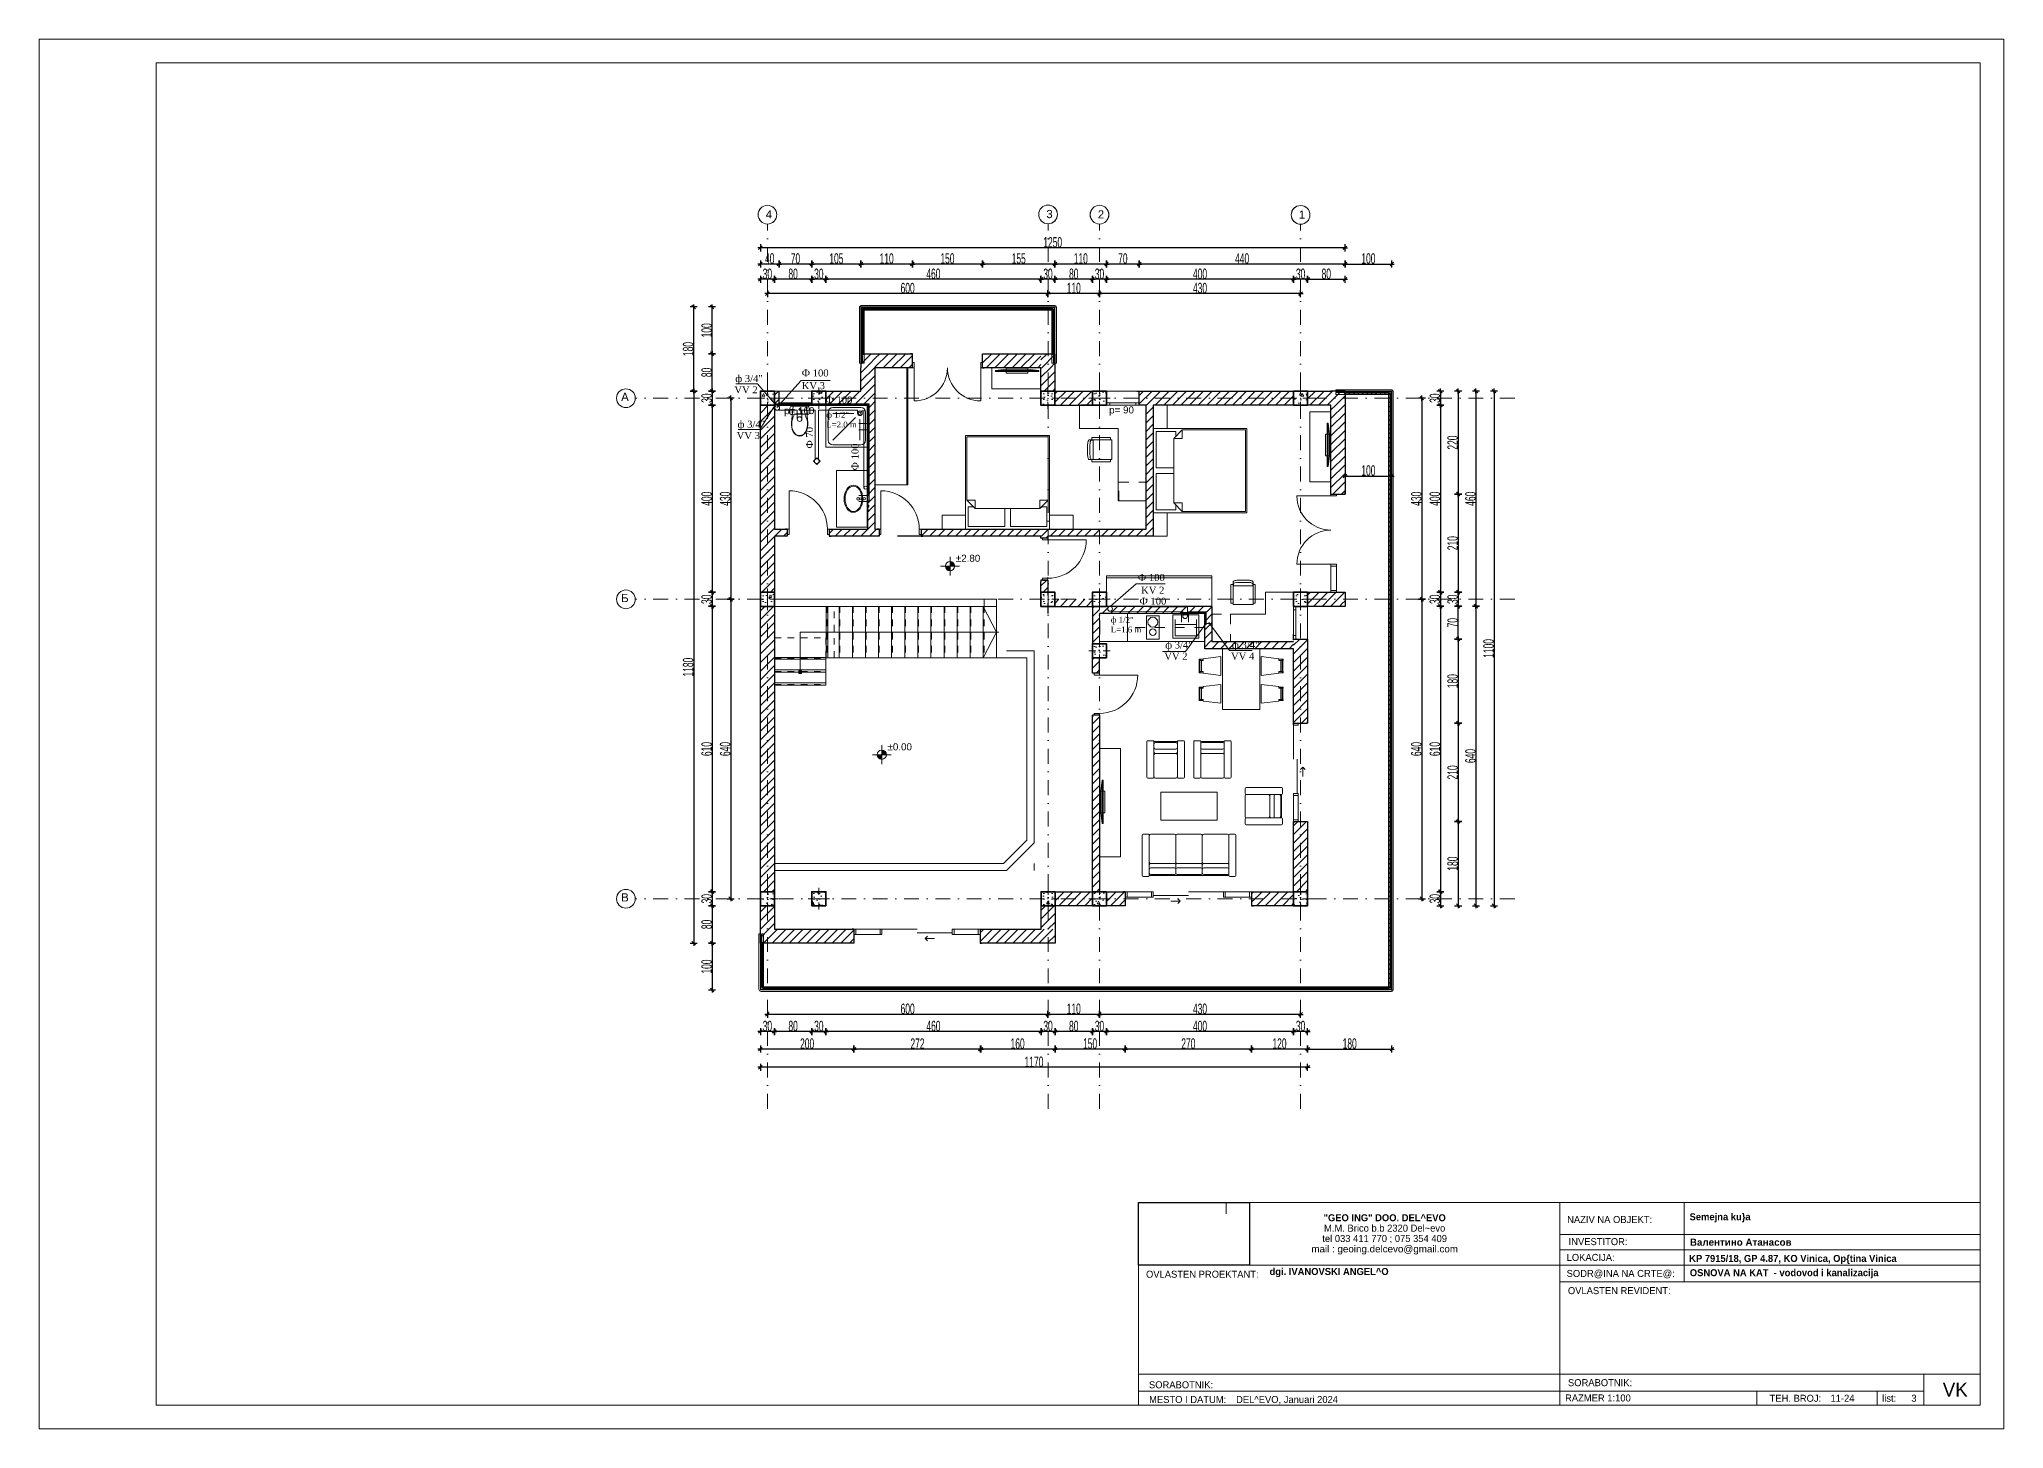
# Model space of a CAD drawing. Header units: millimetres. Extents: x -13678 to 175322, y 9978 to 39678.
# Drawn here: x 49322 to 91322, y 9978 to 39678 of the extents above; entities that cross this region are included whole.
import ezdxf

# ---------------------------------------------------------------- set-up
doc = ezdxf.new("R2010")
doc.units = ezdxf.units.MM
doc.header["$MEASUREMENT"] = 0
doc.set_wipeout_variables(frame=1)
for name, pattern in [('Dashed', [423.333333, 211.666667, -211.666667]), ('Dot & Dashed', [670.277762, 317.5, -176.388889, 0, -176.388874]), ('Small Dashed', [282.222222, 141.111111, -141.111111]), ('Wipeout_Contour', [1000, 0, -1000])]:
    doc.linetypes.add(name, pattern=pattern)
doc.layers.get('Defpoints').update_dxf_attribs({"lineweight": 13})
for name, color, linetype, lineweight, true_color in [('2D Drafting - General_Pen_No__5', 7, 'Continuous', 13, 0x40a5ff), ('Dimensioning - General_Pen_No__25', 7, 'Continuous', 13, 0x40a5ff), ('New_MEP - Electrical_Pen_No__4', 7, 'Continuous', 20, 0x029e21), ('New_Structural - Bearing_Pen_No__168', 7, 'Continuous', 13, 0xfe847a), ('New_Structural - Bearing_Pen_No__169', 7, 'Continuous', 13, 0x68b353), ('New_Structural - Bearing_Pen_No__23', 7, 'Continuous', 20, 0xff6600), ('New_Structural - Bearing_Pen_No__28', 7, 'Continuous', 35, 0xa80f02), ('New_Structural - Bearing_Pen_No__3', 7, 'Continuous', 18, 0xff6600), ('New_Structural - Bearing_Pen_No__69', 7, 'Continuous', 20, 0x71cebe), ('New_Structural - Bearing_Pen_No__87', 7, 'Continuous', 20, 0x6a6a6a), ('New_Structural - Bearing_Pen_No__89', 7, 'Continuous', 20, 0x71cebe), ('New_Structural - Stair & Railing_Pen_No__71', 171, 'Continuous', 20, 0xaaaaff), ('New_Structural - Stair & Railing_Pen_No__91', 171, 'Continuous', 13, 0xaaaaff), ('OSKI', 7, 'Continuous', 20, 0x156a84), ('Structural - Bearing_Pen_No__69', 7, 'Continuous', 13, 0x71cebe)]:
    doc.layers.add(name, color=color, linetype=linetype, lineweight=lineweight, true_color=true_color)
for name, color, linetype, lineweight in [('2D Drafting - General_Pen_No__6', 5, 'Continuous', 13), ('Dimensioning - General_Pen_No__46', 5, 'Continuous', 13), ('Lines_Pen_No__1', 7, 'Continuous', 13), ('New_Interior - Stair & Railing_Pen_No__11', 171, 'Continuous', 18), ('New_MEP - Electrical_Pen_No__75', 6, 'Continuous', 20), ('New_Structural - Bearing_Pen_No__20', 1, 'Continuous', 0), ('New_Structural - Bearing_Pen_No__27', 7, 'Continuous', 35), ('New_Structural - Stair & Railing_Pen_No__11', 171, 'Continuous', 18), ('Pecat_Pen_No__1', 7, 'Continuous', 13), ('Roofs_Pen_No__1', 7, 'Continuous', 13), ('Structural - Bearing_Pen_No__7', 7, 'Continuous', 13), ('Text blocks_Pen_No__1', 7, 'Continuous', 13)]:
    doc.layers.add(name, color=color, linetype=linetype, lineweight=lineweight)
doc.layers.add('New_MEP - Electrical', color=7, linetype='Continuous')
doc.layers.add('New_Structural - Bearing', color=7, linetype='Continuous')
doc.styles.add('GENERATED_STYLE_1', font='arial.ttf')
doc.styles.add('GENERATED_STYLE_2', font='arial.ttf')
doc.styles.add('GENERATED_STYLE_5', font='')
doc.styles.add('GENERATED_STYLE_6', font='times.ttf')
doc.styles.add('PLATEIA', font='CGSAPPS.shx', dxfattribs={"width": 0.6})
doc.styles.get('GENERATED_STYLE_5').set_extended_font_data('MAC C Swiss cyrillic', bold=True)
doc.dimstyles.new('100v', dxfattribs={"dimtxt": 225, "dimasz": 1, "dimexe": 0.18, "dimexo": 0.0625, "dimgap": 4, "dimtad": 1, "dimdec": 0, "dimlfac": 0.1, "dimzin": 12, "dimdsep": 46, "dimtxsty": 'PLATEIA', "dimblk": 'A$C321216CB', "dimcen": 0.09, "dimse1": 1, "dimse2": 1, "dimclrd": 256, "dimclrt": 256, "dimadec": 3, "dimazin": 0, "dimtfac": 1, "dimtdec": 0, "dimtix": 1, "dimtmove": 2, "dimatfit": 3, "dimldrblk": 'A$C321216CB', "dimfxl": 1, "dimtolj": 1, "dimtzin": 0, "dimlwd": -1, "dimarcsym": 0})
picture_1 = doc.add_image_def('image1.jpg', size_in_pixel=(1216, 687))
pattern_1 = [(45, (-3804.62, -5049.75), (-91.92388, 91.92388), [])]
pattern_2 = [(45, (-3804.62, -5199.75), (-91.92388, 91.92388), [])]
pattern_3 = [(45, (-3804.62, -5029.75), (-91.92388, 91.92388), [])]
pattern_4 = [(45, (-3302.67, -5049.75), (-91.92388, 91.92388), [])]
pattern_5 = [(45, (-3353.25, -5049.75), (-91.92388, 91.92388), [])]
pattern_6 = [(0, (-3804.6, -5049.75), (0, 623.5383), [60, -300]), (0, (-3624.6, -4738), (0, 623.5383), [60, -300]), (60, (-3804.6, -5049.75), (-540, 311.769), [60, -300]), (60, (-3444.6, -5049.75), (-540, 311.769), [60, -300]), (120, (-3744.6, -5049.75), (540, 311.769), [60, -300]), (120, (-3384.6, -5049.75), (540, 311.769), [60, -300]), (0, (-3804.62, -4989.75), (0, 120), [0, -120, 0, -180]), (45, (-3744.62, -4989.75), (-84.85282, 84.85282), [0, -90, 0, -150])]
pattern_7 = [(0, (0, 0), (0, 623.538), [60, -300]), (0, (180, 311.8), (0, 623.538), [60, -300]), (60, (0, 0), (-540, 311.77), [60, -300]), (60, (360, 0), (-540, 311.77), [60, -300]), (120, (60, 0), (540, 311.77), [60, -300]), (120, (420, 0), (540, 311.77), [60, -300]), (0, (0, 60), (0, 120), [0, -120, 0, -180]), (45, (60, 60), (-84.8528, 84.8528), [0, -90, 0, -150])]

msp = doc.modelspace()

# ---------------------------------------------------------------- texts
at = {"layer": 'Dimensioning - General_Pen_No__46', "char_height": 150, "attachment_point": 7, "style": 'GENERATED_STYLE_2'}
for s, insert in [('%%P2.80', (68917.7, 28507.3)), ('%%P0.00', (67457, 24477))]:
    msp.add_mtext(s, dxfattribs=dict(at, insert=insert))
at = {"layer": 'Pecat_Pen_No__1', "linetype": 'Continuous', "insert": (78086.6, 14131.9), "char_height": 150, "attachment_point": 5, "line_spacing_factor": 0.887159, "style": 'GENERATED_STYLE_5'}
msp.add_mtext('\\A1;{\\fMAC C Swiss|b1|i0|c0|p34;"GEO ING" DOO. DEL^ EVO}\\P{\\fMAC C Swiss|b0|i0|c0|p34;M.M. Brico b.b 2320 Del~evo \\Ptel 033 411 770 ; 075 354 409 \\P\\fArial|b0|i0|c0|p34;mail : geoing.delcevo@gmail.com}', dxfattribs=at)
at = {"layer": 'Pecat_Pen_No__1', "linetype": 'Continuous', "style": 'GENERATED_STYLE_5'}
for s, insert, char_height, attachment_point in [('{\\fMAC C Swiss|b0|i0|c0|p34;NAZIV NA OBJEKT:}', (82896.8, 14524), 150, 2), ('{\\fMAC C Swiss|b1|i0|c0|p34;Semejna ku\\}a}', (84605.8, 14583.3), 150, 1), ('{\\fMAC C Swiss|b0|i0|c0|p34;INVESTITOR:}', (82649, 14051.7), 150, 2), ('{\\fArial|b1|i0|c204|p34;Валентино Атанасов}', (84612.1, 14039.3), 150, 1), ('{\\fMAC C Swiss|b0|i0|c0|p34;LOKACIJA:}', (82490.2, 13714.7), 150, 2), ('\\A1;{\\fMAC C Swiss|b1|i0|c0|p34; KP 7915/18, GP 4.87, KO Vinica, Op\\{tina Vinica}', (84541.5, 13692.3), 150, 1), ('{\\fMAC C Swiss|b0|i0|c0|p34;OVLASTEN PROEKTANT:}', (72984, 13354.7), 150, 1), (' {\\fMAC C Swiss|b1|i0|c0|p34;dgi. IVANOVSKI ANGEL^ O}', (75568.8, 13413.4), 150, 1), ('{\\fMAC C Swiss|b0|i0|c0|p34;SODR@INA NA CRTE@:}', (83133.9, 13371.8), 150, 2), ('{\\fMAC C Swiss|b1|i0|c0|p34;OSNOVA NA KAT  - vodovod i kanalizacija}', (84610.7, 13387.8), 150, 1), ('{\\fMAC C Swiss|b0|i0|c0|p34;OVLASTEN REVIDENT:}', (83102.2, 13004.2), 150, 2), ('{\\fMAC C Swiss|b0|i0|c0|p34;SORABOTNIK:}', (73733, 10991.7), 150, 2), ('{\\fMAC C Swiss|b0|i0|c0|p34;SORABOTNIK:}', (82691.3, 11036.8), 150, 2), ('{\\fMAC C Swiss|b0|i0|c0|p34;VK}', (90285.7, 10812.5), 300, 5), ('{\\fMAC C Swiss|b0|i0|c0|p34;MESTO I DATUM:}', (73874.9, 10677.5), 150, 2), ('{\\fMAC C Swiss|b0|i0|c0|p34;DEL^ EVO, Januari 2024}', (74909.8, 10677.5), 150, 1), ('{\\fMAC C Swiss|b0|i0|c0|p0;\\A1;RAZMER 1:100^I}', (81944.1, 10710), 150, 1), ('{\\fMAC C Swiss|b0|i0|c0|p34;TEH. BROJ:}', (86868.5, 10703.3), 150, 2), ('{\\fMAC C Swiss|b0|i0|c0|p34;11-24}', (87618.4, 10703.3), 150, 1), ('{\\fMAC C Swiss|b0|i0|c0|p34;list:}', (88723.3, 10703.3), 150, 1)]:
    msp.add_mtext(s, dxfattribs=dict(at, insert=insert, char_height=char_height, attachment_point=attachment_point))
at = {"layer": 'Pecat_Pen_No__1', "linetype": 'Continuous', "insert": (89346.8, 10703.3), "char_height": 150, "width": 54.318, "attachment_point": 1, "style": 'GENERATED_STYLE_5'}
msp.add_mtext('{\\fMAC C Swiss|b0|i0|c0|p34;3}', dxfattribs=at)
at = {"layer": 'Structural - Bearing_Pen_No__7', "char_height": 175, "attachment_point": 7, "style": 'GENERATED_STYLE_1'}
for s, insert in [('4', (64853.1, 35848)), ('3', (70853.1, 35853)), ('2', (71953.1, 35848)), ('1', (76253.1, 35843)), ('A', (61762.3, 31947.4)), ('{\\fArial|b0|i0|c204|p34;Б}', (61762.3, 27647.4)), ('{\\fArial|b0|i0|c204|p34;В}', (61762.3, 21247.4))]:
    msp.add_mtext(s, dxfattribs=dict(at, insert=insert))
at = {"layer": 'Structural - Bearing_Pen_No__7', "linetype": 'Continuous', "char_height": 150, "attachment_point": 7, "style": 'GENERATED_STYLE_1'}
for s, insert in [('\\A1;\\pt85.7145;p= 160', (65247.1, 31620)), ('\\A1;\\pt85.7145;p= 90', (72196, 31634.9))]:
    msp.add_mtext(s, dxfattribs=dict(at, insert=insert))
at = {"layer": 'Text blocks_Pen_No__1', "linetype": 'Continuous', "char_height": 150, "attachment_point": 1, "style": 'GENERATED_STYLE_6'}
for s, insert in [('ф 3/4"', (64203.6, 32501.8)), ('Ф 100', (65622.4, 32620)), ('{\\fTimes New Roman CYR|b0|i0|c204|p18;VV }2', (64183.3, 32261.7)), ('ф 3/4"', (64252.5, 31524.2)), ('{\\fTimes New Roman CYR|b0|i0|c204|p18;VV }3', (64232.2, 31284.2)), ('Ф 100', (72809.7, 28248.9)), ('Ф 100', (72809.7, 28248.9)), ('Ф 100', (72843.5, 27743.2)), ('{\\fTimes New Roman CYR|b0|i0|c204|p18;KV }2', (72879.4, 27976.9)), ('{\\fTimes New Roman CYR|b0|i0|c204|p18;VV }2', (73374.1, 26566.4)), ('ф 3/4"', (73394.4, 26806.5)), ('{\\fTimes New Roman CYR|b0|i0|c204|p18;VV }4', (74802.2, 26566.4)), ('ф 3/4"', (74822.5, 26806.5))]:
    msp.add_mtext(s, dxfattribs=dict(at, insert=insert))
at = {"layer": 'Text blocks_Pen_No__1', "linetype": 'Continuous', "char_height": 150, "attachment_point": 1, "rotation": 90, "style": 'GENERATED_STYLE_6'}
for s, insert in [('{\\fTimes New Roman CYR|b0|i0|c204|p18;Ф }7{\\fTimes New Roman CYR|b0|i0|c204|p18;0}', (65715.9, 30928.2)), ('Ф 100', (66687.3, 30462))]:
    msp.add_mtext(s, dxfattribs=dict(at, insert=insert))

# ---------------------------------------------------------------- blocks, each defined once
blk = doc.blocks.new('Armchair 01 25[18]', base_point=(70463, 32596))
at = {"layer": 'New_MEP - Electrical_Pen_No__4', "color": 104, "linetype": 'Continuous', "lineweight": 20, "true_color": 0x029e21}
for p, q in [((70511, 32627), (70511, 33027)), ((70511, 32996), (70935, 32996)), ((70517, 32996), (70517, 33038)), ((70627, 33068), (70819, 33068)), ((70929, 32996), (70929, 33038)), ((70935, 32627), (70935, 33027))]:
    blk.add_line(p, q, dxfattribs=at)
at = {"layer": 'New_MEP - Electrical_Pen_No__4', "color": 104, "linetype": 'Continuous', "lineweight": 20, "true_color": 0x029e21, "flags": 128}
blk.add_lwpolyline([(70819, 33116), (70627, 33116), (70608, 33115), (70589, 33114), (70571, 33112), (70555, 33109), (70555, 33108), (70541, 33105), (70530, 33100), (70529, 33100), (70521, 33095), (70520, 33095), (70515, 33089), (70514, 33089), (70514, 33088), (70513, 33087), (70512, 33081), (70511, 33080), (70511, 33080), (70511, 33027), (70463, 33027), (70463, 32627), (70511, 32627), (70511, 32596), (70935, 32596), (70935, 32627), (70983, 32627), (70983, 33027), (70935, 33027), (70935, 33080), (70935, 33080), (70935, 33081), (70933, 33087), (70933, 33088), (70932, 33089), (70932, 33089), (70926, 33095), (70926, 33095), (70917, 33100), (70917, 33100), (70905, 33105), (70892, 33108), (70891, 33109), (70875, 33112), (70858, 33114), (70839, 33115)], close=True, dxfattribs=at)
at = {"layer": 'New_MEP - Electrical_Pen_No__4', "color": 104, "linetype": 'Continuous', "lineweight": 20, "true_color": 0x029e21}
for centre, start_param, end_param in [((70627, 33038), 1.570796, 3.141593), ((70819, 33038), 0, 1.570796)]:
    blk.add_ellipse(centre, major_axis=(110, 0), ratio=0.273279, start_param=start_param, end_param=end_param, dxfattribs=at)
blk = doc.blocks.new('Bed Layout 25[19]', base_point=(72644, 35506))
at = {"layer": 'New_MEP - Electrical_Pen_No__4', "color": 104, "linetype": 'Continuous', "lineweight": 20, "true_color": 0x029e21}
for p, q in [((72344, 36906), (72344, 36406)), ((72644, 36906), (72344, 36906)), ((72644, 36406), (72644, 36906)), ((70644, 36406), (70644, 34606)), ((72644, 36406), (70644, 36406)), ((72024, 36376), (70674, 36376)), ((70674, 36376), (70674, 35506)), ((72204, 36196), (72024, 36376)), ((72024, 36376), (72024, 36196)), ((72204, 36196), (72024, 36196)), ((72204, 35506), (72204, 36196)), ((72344, 36406), (72644, 36406)), ((72644, 34606), (72644, 36406)), ((70674, 35506), (70674, 34636)), ((72204, 34816), (72204, 35506)), ((70644, 34606), (72644, 34606)), ((70674, 34636), (72024, 34636)), ((72024, 34636), (72204, 34816)), ((72024, 34636), (72024, 34816)), ((72204, 34816), (72024, 34816)), ((72344, 34606), (72344, 34106)), ((72644, 34606), (72344, 34606)), ((72644, 34106), (72644, 34606)), ((72344, 34106), (72644, 34106))]:
    blk.add_line(p, q, dxfattribs=at)
at = {"layer": 'New_MEP - Electrical_Pen_No__4', "color": 104, "linetype": 'Continuous', "lineweight": 20, "true_color": 0x029e21, "flags": 128}
for points in [[(72204, 35566), (72584, 35566), (72584, 36346), (72164, 36346), (72164, 36236), (72204, 36196)], [(72204, 34816), (72164, 34776), (72164, 34666), (72584, 34666), (72584, 35446), (72204, 35446)]]:
    blk.add_lwpolyline(points, close=True, dxfattribs=at)
blk = doc.blocks.new('Coffee Table 05 25[20]', base_point=(69294, 35265))
at = {"layer": 'New_MEP - Electrical_Pen_No__4', "color": 104, "linetype": 'Continuous', "lineweight": 20, "true_color": 0x029e21, "flags": 128}
blk.add_lwpolyline([(69294, 35265), (69294, 36765), (68844, 36765), (68844, 35265)], close=True, dxfattribs=at)
blk = doc.blocks.new('Flat Panel TV 25[21]', base_point=(68927, 35594))
at = {"layer": 'New_MEP - Electrical_Pen_No__4', "color": 104, "linetype": 'Continuous', "lineweight": 20, "true_color": 0x029e21}
for p, q in [((68902, 35594), (68902, 36519)), ((68910, 36396), (68910, 36457)), ((68910, 36457), (68917, 36457)), ((68917, 36396), (68910, 36396)), ((68910, 36319), (68910, 36380)), ((68910, 36380), (68917, 36380)), ((68917, 36319), (68910, 36319)), ((68910, 36272), (68910, 36303)), ((68910, 36303), (68917, 36303)), ((68917, 36272), (68910, 36272)), ((68917, 36457), (68917, 36396)), ((68917, 36380), (68917, 36319)), ((68917, 36303), (68917, 36272))]:
    blk.add_line(p, q, dxfattribs=at)
at = {"layer": 'New_MEP - Electrical_Pen_No__4', "color": 104, "linetype": 'Continuous', "lineweight": 20, "true_color": 0x029e21, "flags": 128}
for points in [[(68959, 35825), (68959, 36288), (68844, 36288), (68844, 35825)], [(68927, 35594), (68927, 36519), (68902, 36519), (68877, 36288), (68877, 35825), (68902, 35594)]]:
    blk.add_lwpolyline(points, close=True, dxfattribs=at)
blk = doc.blocks.new('Bed Layout 25[22]', base_point=(75759, 34256))
at = {"layer": 'New_MEP - Electrical_Pen_No__4', "color": 104, "linetype": 'Continuous', "lineweight": 20, "true_color": 0x029e21}
for p, q in [((76659, 36256), (74859, 36256)), ((74859, 36256), (74859, 34256)), ((75759, 36226), (74889, 36226)), ((74889, 36226), (74889, 34876)), ((76629, 36226), (75759, 36226)), ((76629, 34876), (76629, 36226)), ((76659, 34256), (76659, 36256)), ((74889, 34876), (75069, 34696)), ((74889, 34876), (75069, 34876)), ((75069, 34696), (75069, 34876)), ((76449, 34696), (76629, 34876)), ((76629, 34876), (76449, 34876)), ((76449, 34696), (76449, 34876)), ((74859, 34556), (74359, 34556)), ((74359, 34556), (74359, 34256)), ((74859, 34256), (74859, 34556)), ((75069, 34696), (75759, 34696)), ((75759, 34696), (76449, 34696)), ((77159, 34556), (76659, 34556)), ((76659, 34556), (76659, 34256)), ((77159, 34256), (77159, 34556)), ((74359, 34256), (74859, 34256)), ((74859, 34256), (76659, 34256)), ((76659, 34256), (77159, 34256))]:
    blk.add_line(p, q, dxfattribs=at)
at = {"layer": 'New_MEP - Electrical_Pen_No__4', "color": 104, "linetype": 'Continuous', "lineweight": 20, "true_color": 0x029e21, "flags": 128}
for points in [[(75069, 34696), (75029, 34736), (74919, 34736), (74919, 34316), (75699, 34316), (75699, 34696)], [(75819, 34696), (75819, 34316), (76599, 34316), (76599, 34736), (76489, 34736), (76449, 34696)]]:
    blk.add_lwpolyline(points, close=True, dxfattribs=at)
blk = doc.blocks.new('Wardrobe 02 25[23]', base_point=(77894, 37706))
at = {"layer": 'New_MEP - Electrical_Pen_No__4', "color": 104, "linetype": 'Continuous', "lineweight": 20, "true_color": 0x029e21}
blk.add_line((77914, 37706), (77914, 35206), dxfattribs=at)
at = {"layer": 'New_MEP - Electrical_Pen_No__4', "color": 104, "linetype": 'Continuous', "lineweight": 20, "true_color": 0x029e21, "flags": 128}
blk.add_lwpolyline([(77894, 37706), (77894, 35206), (78594, 35206), (78594, 37706)], close=True, dxfattribs=at)
blk = doc.blocks.new('Office Desk L-Shaped 25[24]', base_point=(72768, 36906))
at = {"layer": 'New_MEP - Electrical_Pen_No__4', "color": 104, "linetype": 'Dashed', "lineweight": 20, "true_color": 0x029e21}
for p, q in [((73353, 35262), (72768, 35262)), ((73353, 34862), (73353, 35262))]:
    blk.add_line(p, q, dxfattribs=at)
at = {"layer": 'New_MEP - Electrical_Pen_No__4', "color": 104, "linetype": 'Continuous', "lineweight": 20, "true_color": 0x029e21, "flags": 128}
blk.add_lwpolyline([(72768, 36906), (72768, 34862), (73368, 34862), (73368, 36406), (74194, 36406), (74194, 36906)], close=True, dxfattribs=at)
blk = doc.blocks.new('Armchair 01 25[25]', base_point=(73526, 36214))
at = {"layer": 'New_MEP - Electrical_Pen_No__4', "color": 104, "linetype": 'Continuous', "lineweight": 20, "true_color": 0x029e21}
for p, q in [((73558, 36166), (73958, 36166)), ((73926, 36166), (73926, 35742)), ((73926, 36160), (73968, 36160)), ((73558, 35742), (73958, 35742)), ((73926, 35748), (73968, 35748)), ((73998, 36050), (73998, 35857))]:
    blk.add_line(p, q, dxfattribs=at)
at = {"layer": 'New_MEP - Electrical_Pen_No__4', "color": 104, "linetype": 'Continuous', "lineweight": 20, "true_color": 0x029e21, "flags": 128}
blk.add_lwpolyline([(74046, 35858), (74046, 36050), (74046, 36069), (74045, 36088), (74042, 36106), (74039, 36122), (74039, 36122), (74036, 36136), (74031, 36147), (74031, 36148), (74026, 36156), (74025, 36157), (74020, 36162), (74019, 36163), (74019, 36163), (74018, 36164), (74012, 36165), (74011, 36166), (74011, 36166), (73958, 36166), (73958, 36214), (73558, 36214), (73558, 36166), (73526, 36166), (73526, 35742), (73558, 35742), (73558, 35694), (73958, 35694), (73958, 35742), (74011, 35742), (74011, 35742), (74012, 35742), (74018, 35744), (74019, 35744), (74019, 35745), (74020, 35745), (74025, 35750), (74026, 35751), (74031, 35760), (74031, 35760), (74036, 35772), (74039, 35785), (74039, 35786), (74042, 35802), (74045, 35819), (74046, 35838)], close=True, dxfattribs=at)
at = {"layer": 'New_MEP - Electrical_Pen_No__4', "color": 104, "linetype": 'Continuous', "lineweight": 20, "true_color": 0x029e21}
for centre, start_param, end_param in [((73968, 36050), 4.712389, 6.283185), ((73968, 35857), 3.141593, 4.712389)]:
    blk.add_ellipse(centre, major_axis=(0, 110), ratio=0.273279, start_param=start_param, end_param=end_param, dxfattribs=at)
blk = doc.blocks.new('Flat Panel TV 25[27]', base_point=(74881, 37623))
at = {"layer": 'New_MEP - Electrical_Pen_No__4', "color": 104, "linetype": 'Continuous', "lineweight": 20, "true_color": 0x029e21}
for p, q in [((74881, 37648), (75806, 37648)), ((75560, 37633), (75560, 37640)), ((75560, 37640), (75590, 37640)), ((75590, 37633), (75560, 37633)), ((75590, 37640), (75590, 37633)), ((75606, 37633), (75606, 37640)), ((75606, 37640), (75668, 37640)), ((75668, 37633), (75606, 37633)), ((75668, 37640), (75668, 37633)), ((75683, 37633), (75683, 37640)), ((75683, 37640), (75745, 37640)), ((75745, 37633), (75683, 37633)), ((75745, 37640), (75745, 37633))]:
    blk.add_line(p, q, dxfattribs=at)
at = {"layer": 'New_MEP - Electrical_Pen_No__4', "color": 104, "linetype": 'Continuous', "lineweight": 20, "true_color": 0x029e21, "flags": 128}
for points in [[(74881, 37623), (75806, 37623), (75806, 37648), (75575, 37673), (75112, 37673), (74881, 37648)], [(75112, 37591), (75575, 37591), (75575, 37706), (75112, 37706)]]:
    blk.add_lwpolyline(points, close=True, dxfattribs=at)
blk = doc.blocks.new('Sofa Layout 25[30]', base_point=(71648, 28635))
at = {"layer": 'New_MEP - Electrical_Pen_No__4', "color": 104, "linetype": 'Continuous', "lineweight": 20, "true_color": 0x029e21}
for p, q in [((71348, 28955), (71348, 29715)), ((71368, 29735), (71478, 29735)), ((71498, 29715), (71498, 28955)), ((71498, 29715), (71998, 29715)), ((71498, 29665), (71498, 29490)), ((71498, 28965), (71498, 29430)), ((71968, 29695), (71528, 29695)), ((71528, 29555), (71968, 29555)), ((71528, 29460), (71968, 29460)), ((71528, 29460), (71968, 29460)), ((71998, 28955), (71998, 29715)), ((71998, 29490), (71998, 29665)), ((71998, 29430), (71998, 28965)), ((72018, 29735), (72128, 29735)), ((72148, 29715), (72148, 28955)), ((72348, 28955), (72348, 29715)), ((72368, 29735), (72478, 29735)), ((72498, 29715), (72498, 28955)), ((72498, 29715), (72998, 29715)), ((72498, 29665), (72498, 29490)), ((72498, 28965), (72498, 29430)), ((72968, 29695), (72528, 29695)), ((72528, 29555), (72968, 29555)), ((72528, 29460), (72968, 29460)), ((72528, 29460), (72968, 29460)), ((72998, 28955), (72998, 29715)), ((72998, 29490), (72998, 29665)), ((72998, 29430), (72998, 28965)), ((73018, 29735), (73128, 29735)), ((73148, 29715), (73148, 28955)), ((70248, 28715), (70248, 28605)), ((71028, 28735), (70268, 28735)), ((70268, 28585), (71028, 28585)), ((70268, 28585), (70268, 28085)), ((70318, 28585), (70493, 28585)), ((71018, 28585), (70553, 28585)), ((71048, 28605), (71048, 28715)), ((71478, 28935), (71368, 28935)), ((71968, 28935), (71528, 28935)), ((72128, 28935), (72018, 28935)), ((72478, 28935), (72368, 28935)), ((72968, 28935), (72528, 28935)), ((73128, 28935), (73018, 28935)), ((70288, 28115), (70288, 28555)), ((70428, 28555), (70428, 28115)), ((70523, 28555), (70523, 28115)), ((70523, 28555), (70523, 28115)), ((71048, 28115), (71048, 28555)), ((70248, 28065), (70248, 27955)), ((71028, 28085), (70268, 28085)), ((70268, 27935), (71028, 27935)), ((70493, 28085), (70318, 28085)), ((70553, 28085), (71018, 28085)), ((71048, 27955), (71048, 28065)), ((71378, 27735), (71268, 27735)), ((71935, 27735), (71428, 27735)), ((72501, 27735), (71995, 27735)), ((73068, 27735), (72561, 27735)), ((73228, 27735), (73118, 27735)), ((71248, 27715), (71248, 26855)), ((71398, 26855), (71398, 27715)), ((71398, 27705), (71398, 27140)), ((71965, 27140), (71965, 27705)), ((71965, 27705), (71965, 27140)), ((72531, 27140), (72531, 27705)), ((72531, 27705), (72531, 27140)), ((73098, 27715), (73098, 26855)), ((73098, 27140), (73098, 27705)), ((73248, 26855), (73248, 27715)), ((71398, 26905), (71398, 27080)), ((71428, 27110), (71935, 27110)), ((71428, 27110), (71935, 27110)), ((71428, 27015), (71935, 27015)), ((71965, 27080), (71965, 26905)), ((71965, 26905), (71965, 27080)), ((71995, 27110), (72501, 27110)), ((71995, 27110), (72501, 27110)), ((71995, 27015), (72501, 27015)), ((72531, 27080), (72531, 26905)), ((72531, 26905), (72531, 27080)), ((72561, 27110), (73068, 27110)), ((72561, 27110), (73068, 27110)), ((72561, 27015), (73068, 27015)), ((73098, 27080), (73098, 26905)), ((71268, 26835), (71378, 26835)), ((71398, 26855), (73098, 26855)), ((71935, 26875), (71428, 26875)), ((72501, 26875), (71995, 26875)), ((73068, 26875), (72561, 26875)), ((73118, 26835), (73228, 26835))]:
    blk.add_line(p, q, dxfattribs=at)
at = {"layer": 'New_MEP - Electrical_Pen_No__4', "color": 104, "linetype": 'Continuous', "lineweight": 20, "true_color": 0x029e21, "flags": 128}
blk.add_lwpolyline([(71648, 28635), (72848, 28635), (72848, 28035), (71648, 28035)], close=True, dxfattribs=at)
at = {"layer": 'New_MEP - Electrical_Pen_No__4', "color": 104, "linetype": 'Continuous', "lineweight": 20, "true_color": 0x029e21}
for centre, radius, start, end in [((71368, 29715), 20, 90, 180), ((71478, 29715), 20, 0, 90), ((71528, 29665), 30, 90, 180), ((71528, 29585), 30, 180, 270), ((71528, 29490), 30, 180, 270), ((71528, 29430), 30, 90, 180), ((71968, 29665), 30, 0, 90), ((71968, 29585), 30, 270, 0), ((71968, 29490), 30, 270, 0), ((71968, 29430), 30, 0, 90), ((72018, 29715), 20, 90, 180), ((72128, 29715), 20, 0, 90), ((72368, 29715), 20, 90, 180), ((72478, 29715), 20, 0, 90), ((72528, 29665), 30, 90, 180), ((72528, 29585), 30, 180, 270), ((72528, 29490), 30, 180, 270), ((72528, 29430), 30, 90, 180), ((72968, 29665), 30, 0, 90), ((72968, 29585), 30, 270, 0), ((72968, 29490), 30, 270, 0), ((72968, 29430), 30, 0, 90), ((73018, 29715), 20, 90, 180), ((73128, 29715), 20, 0, 90), ((70268, 28715), 20, 90, 180), ((70268, 28605), 20, 180, 270), ((70318, 28555), 30, 90, 180), ((70398, 28555), 30, 0, 90), ((70493, 28555), 30, 0, 90), ((70553, 28555), 30, 90, 180), ((71018, 28555), 30, 0, 90), ((71028, 28715), 20, 0, 90), ((71028, 28605), 20, 270, 0), ((71368, 28955), 20, 180, 270), ((71478, 28955), 20, 270, 0), ((71528, 28965), 30, 180, 270), ((71968, 28965), 30, 270, 0), ((72018, 28955), 20, 180, 270), ((72128, 28955), 20, 270, 0), ((72368, 28955), 20, 180, 270), ((72478, 28955), 20, 270, 0), ((72528, 28965), 30, 180, 270), ((72968, 28965), 30, 270, 0), ((73018, 28955), 20, 180, 270), ((73128, 28955), 20, 270, 0), ((70268, 28065), 20, 90, 180), ((70268, 27955), 20, 180, 270), ((70318, 28115), 30, 180, 270), ((70398, 28115), 30, 270, 0), ((70493, 28115), 30, 270, 0), ((70553, 28115), 30, 180, 270), ((71018, 28115), 30, 270, 0), ((71028, 28065), 20, 0, 90), ((71028, 27955), 20, 270, 0), ((71268, 27715), 20, 90, 180), ((71378, 27715), 20, 0, 90), ((71428, 27705), 30, 90, 180), ((71935, 27705), 30, 0, 90), ((71995, 27705), 30, 90, 180), ((72501, 27705), 30, 0, 90), ((72561, 27705), 30, 90, 180), ((73068, 27705), 30, 0, 90), ((73118, 27715), 20, 90, 180), ((73228, 27715), 20, 0, 90), ((71428, 27140), 30, 180, 270), ((71428, 27080), 30, 90, 180), ((71428, 26985), 30, 90, 180), ((71428, 26905), 30, 180, 270), ((71935, 27140), 30, 270, 0), ((71935, 27080), 30, 0, 90), ((71935, 26985), 30, 0, 90), ((71935, 26905), 30, 270, 0), ((71995, 27140), 30, 180, 270), ((71995, 27080), 30, 90, 180), ((71995, 26985), 30, 90, 180), ((71995, 26905), 30, 180, 270), ((72501, 27140), 30, 270, 0), ((72501, 27080), 30, 0, 90), ((72501, 26985), 30, 0, 90), ((72501, 26905), 30, 270, 0), ((72561, 27140), 30, 180, 270), ((72561, 27080), 30, 90, 180), ((72561, 26985), 30, 90, 180), ((72561, 26905), 30, 180, 270), ((73068, 27140), 30, 270, 0), ((73068, 27080), 30, 0, 90), ((73068, 26985), 30, 0, 90), ((73068, 26905), 30, 270, 0), ((71268, 26855), 20, 180, 270), ((71378, 26855), 20, 270, 0), ((73118, 26855), 20, 180, 270), ((73228, 26855), 20, 270, 0)]:
    blk.add_arc(centre, radius, start, end, dxfattribs=at)
blk = doc.blocks.new('Coffee Table 05 25[31]', base_point=(73944, 29569))
at = {"layer": 'New_MEP - Electrical_Pen_No__4', "color": 104, "linetype": 'Continuous', "lineweight": 20, "true_color": 0x029e21, "flags": 128}
blk.add_lwpolyline([(73944, 29569), (73944, 27253), (74394, 27253), (74394, 29569)], close=True, dxfattribs=at)
blk = doc.blocks.new('Flat Panel TV 25[32]', base_point=(74311, 28888))
at = {"layer": 'New_MEP - Electrical_Pen_No__4', "color": 104, "linetype": 'Continuous', "lineweight": 20, "true_color": 0x029e21}
for p, q in [((74336, 28888), (74336, 27962)), ((74321, 28178), (74321, 28209)), ((74321, 28209), (74327, 28209)), ((74327, 28178), (74321, 28178)), ((74321, 28101), (74321, 28163)), ((74321, 28163), (74327, 28163)), ((74327, 28209), (74327, 28178)), ((74327, 28163), (74327, 28101)), ((74327, 28101), (74321, 28101)), ((74321, 28024), (74321, 28086)), ((74321, 28086), (74327, 28086)), ((74327, 28024), (74321, 28024)), ((74327, 28086), (74327, 28024))]:
    blk.add_line(p, q, dxfattribs=at)
at = {"layer": 'New_MEP - Electrical_Pen_No__4', "color": 104, "linetype": 'Continuous', "lineweight": 20, "true_color": 0x029e21, "flags": 128}
for points in [[(74278, 28657), (74278, 28194), (74394, 28194), (74394, 28657)], [(74311, 28888), (74311, 27962), (74336, 27962), (74361, 28194), (74361, 28657), (74336, 28888)]]:
    blk.add_lwpolyline(points, close=True, dxfattribs=at)
blk = doc.blocks.new('WC 25[33]', base_point=(80204, 36886))
at = {"layer": 'New_MEP - Electrical_Pen_No__75', "color": 6, "linetype": 'Continuous', "lineweight": 20}
for p, q in [((80204, 36713), (80095, 36713)), ((80147, 36906), (80164, 36906)), ((80147, 36886), (80147, 36906)), ((80147, 36886), (80164, 36886)), ((80164, 36906), (80188, 36906)), ((80164, 36886), (80188, 36886)), ((80188, 36906), (80193, 36906)), ((80188, 36886), (80188, 36906)), ((80188, 36886), (80193, 36886)), ((80193, 36906), (80204, 36906)), ((80193, 36886), (80204, 36886)), ((80204, 36906), (80216, 36906)), ((80204, 36886), (80216, 36886)), ((80313, 36713), (80204, 36713)), ((80216, 36906), (80220, 36906)), ((80216, 36886), (80220, 36886)), ((80220, 36886), (80220, 36906)), ((80220, 36906), (80245, 36906)), ((80220, 36886), (80245, 36886)), ((80245, 36906), (80261, 36906)), ((80245, 36886), (80261, 36886)), ((80261, 36886), (80261, 36906))]:
    blk.add_line(p, q, dxfattribs=at)
at = {"layer": 'New_MEP - Electrical_Pen_No__75', "color": 6, "linetype": 'Continuous', "lineweight": 20, "flags": 128}
for points in [[(80018, 36886), (80010, 36871), (80004, 36856), (79999, 36840), (79995, 36824), (79991, 36808), (79989, 36791), (79987, 36775), (79987, 36758), (79988, 36746), (79992, 36735), (79998, 36725), (80006, 36717), (80016, 36711), (80027, 36707), (80038, 36705), (80050, 36706), (80088, 36713), (80127, 36718), (80165, 36721), (80204, 36722), (80243, 36721), (80282, 36718), (80321, 36713), (80359, 36706), (80370, 36705), (80382, 36707), (80393, 36711), (80403, 36717), (80411, 36725), (80417, 36735), (80421, 36746), (80422, 36758), (80421, 36775), (80420, 36791), (80417, 36808), (80414, 36824), (80410, 36840), (80404, 36856), (80398, 36871), (80391, 36886)], [(80035, 36433), (80047, 36383), (80066, 36336), (80092, 36299), (80125, 36271), (80163, 36253), (80204, 36246), (80245, 36253), (80284, 36271), (80317, 36299), (80342, 36336), (80361, 36383), (80374, 36433), (80379, 36484), (80378, 36536), (80345, 36886), (80063, 36886), (80031, 36536), (80029, 36484)]]:
    blk.add_lwpolyline(points, close=True, dxfattribs=at)
at = {"layer": 'New_MEP - Electrical_Pen_No__75', "color": 6, "linetype": 'Continuous', "lineweight": 20}
for centre, major_axis, start_param, end_param in [((80462, 36498), (0, 426), 1.041392, 1.594412), ((79946, 36498), (0, 426), 4.688771, 5.241791), ((80294, 36474), (0, 257), 1.515065, 2.415654), ((80205, 36394), (0, 139), 2.509088, 3.135732), ((80204, 36394), (0, 139), 3.147454, 3.774097), ((80115, 36474), (0, 257), 3.867528, 4.768116)]:
    blk.add_ellipse(centre, major_axis=major_axis, ratio=0.999377, start_param=start_param, end_param=end_param, dxfattribs=at)
blk.add_ellipse((80204, 36811), major_axis=(15, 0), ratio=0.999724, dxfattribs=at)
blk = doc.blocks.new('Shower Tray 25[34]', base_point=(78744, 36906))
at = {"layer": 'New_MEP - Electrical_Pen_No__75', "color": 6, "linetype": 'Continuous', "lineweight": 20}
for p, q in [((78794, 36756), (78794, 36156)), ((79494, 36856), (78894, 36856)), ((78919, 36606), (78919, 36156)), ((79007, 36643), (79494, 36156)), ((79044, 36731), (79494, 36731)), ((79594, 36156), (79594, 36756)), ((78894, 36056), (79494, 36056))]:
    blk.add_line(p, q, dxfattribs=at)
at = {"layer": 'New_MEP - Electrical_Pen_No__75', "color": 6, "linetype": 'Continuous', "lineweight": 20, "flags": 128}
blk.add_lwpolyline([(78744, 36006), (79644, 36006), (79644, 36906), (78744, 36906)], close=True, dxfattribs=at)
at = {"layer": 'New_MEP - Electrical_Pen_No__75', "color": 6, "linetype": 'Continuous', "lineweight": 20}
blk.add_circle((78919, 36731), 25, dxfattribs=at)
for centre, start, end in [((78894, 36756), 90, 180), ((79494, 36756), 0, 90), ((78894, 36156), 180, 270), ((79494, 36156), 270, 0)]:
    blk.add_arc(centre, 100, start, end, dxfattribs=at)
blk = doc.blocks.new('Basin Cabinet 25[35]', base_point=(79414, 34299))
at = {"layer": 'New_MEP - Electrical_Pen_No__75', "color": 6, "linetype": 'Continuous', "lineweight": 20}
for p, q in [((78744, 34299), (78744, 35513)), ((79414, 35513), (78744, 35513)), ((78764, 34299), (78764, 35513)), ((79414, 34299), (79414, 35513)), ((78844, 34920), (78858, 34920)), ((78844, 34892), (78844, 34920)), ((78858, 34892), (78844, 34892)), ((79414, 34299), (78744, 34299))]:
    blk.add_line(p, q, dxfattribs=at)
at = {"layer": 'New_MEP - Electrical_Pen_No__75', "color": 6, "linetype": 'Continuous', "lineweight": 20, "flags": 128}
for points in [[(78744, 34836), (78744, 34863), (78724, 34863), (78724, 34836)], [(78744, 34728), (78744, 34770), (78724, 34770), (78724, 34728)], [(78744, 34636), (78744, 34663), (78724, 34663), (78724, 34636)]]:
    blk.add_lwpolyline(points, close=True, dxfattribs=at)
blk.add_lwpolyline([(78819, 34881), (78861, 34885, 0.12102), (78870, 34888), (78923, 34895, 0.882566), (78923, 34917), (78870, 34924, 0.12102), (78861, 34927), (78819, 34931, 1)], format="xyb", close=True, dxfattribs=at)
at = {"layer": 'New_MEP - Electrical_Pen_No__75', "color": 6, "linetype": 'Continuous', "lineweight": 20}
blk.add_circle((78955, 34906), 30, dxfattribs=at)
for centre, radius, start, end in [((78858, 34906), 13.6, 270, 90), ((78859, 34906), 21.1, 302.771, 57.229)]:
    blk.add_arc(centre, radius, start, end, dxfattribs=at)
for major_axis, ratio in [((0, 290), 0.686667), ((0, 270), 0.666667)]:
    blk.add_ellipse((79054, 34906), major_axis=major_axis, ratio=ratio, dxfattribs=at)
blk = doc.blocks.new('A$C321216CB')
for p, q in [((-54, 0), (54, 0)), ((-38, -38), (38, 38)), ((0, -75), (0, 75))]:
    blk.add_line(p, q)
blk = doc.blocks.new('*D572')
at = {"transparency": 16777216}
blk.add_line((78882, 32006), (78882, 27708), dxfattribs=at)
at = {"layer": 'Defpoints', "color": 0, "transparency": 16777216}
for p in [(78905, 32007), (78597, 27707), (78882, 27707)]:
    blk.add_point(p, dxfattribs=at)
at = {"transparency": 16777216}
for p, rotation in [((78882, 32007), 90), ((78882, 27707), 270)]:
    blk.add_blockref('A$C321216CB', p, dxfattribs=dict(at, rotation=rotation))
at = {"transparency": 16777216, "insert": (78765, 29857), "char_height": 225, "attachment_point": 5, "rotation": 90, "style": 'PLATEIA'}
blk.add_mtext('\\A1;430', dxfattribs=at)
blk = doc.blocks.new('*D573')
at = {"transparency": 16777216}
blk.add_line((78882, 27706), (78882, 21308), dxfattribs=at)
at = {"layer": 'Defpoints', "color": 0, "transparency": 16777216}
for p in [(78597, 27707), (78618, 21307), (78882, 21307)]:
    blk.add_point(p, dxfattribs=at)
at = {"transparency": 16777216}
for p, rotation in [((78882, 27707), 90), ((78882, 21307), 270)]:
    blk.add_blockref('A$C321216CB', p, dxfattribs=dict(at, rotation=rotation))
at = {"transparency": 16777216, "insert": (78765, 24507), "char_height": 225, "attachment_point": 5, "rotation": 90, "style": 'PLATEIA'}
blk.add_mtext('\\A1;640', dxfattribs=at)
blk = doc.blocks.new('*D574')
at = {"transparency": 16777216}
blk.add_line((79278, 32156), (79278, 31858), dxfattribs=at)
at = {"layer": 'Defpoints', "color": 0, "transparency": 16777216}
for p in [(78410, 32157), (78410, 31857), (79278, 31857)]:
    blk.add_point(p, dxfattribs=at)
at = {"transparency": 16777216}
for p, rotation in [((79278, 32157), 90), ((79278, 31857), 270)]:
    blk.add_blockref('A$C321216CB', p, dxfattribs=dict(at, rotation=rotation))
at = {"transparency": 16777216, "insert": (79161, 32007), "char_height": 225, "attachment_point": 5, "rotation": 90, "style": 'PLATEIA'}
blk.add_mtext('\\A1;30', dxfattribs=at)
blk = doc.blocks.new('*D575')
at = {"transparency": 16777216}
blk.add_line((79278, 31856), (79278, 27858), dxfattribs=at)
at = {"layer": 'Defpoints', "color": 0, "transparency": 16777216}
for p in [(78410, 31857), (77239, 27857), (79278, 27857)]:
    blk.add_point(p, dxfattribs=at)
at = {"transparency": 16777216}
for p, rotation in [((79278, 31857), 90), ((79278, 27857), 270)]:
    blk.add_blockref('A$C321216CB', p, dxfattribs=dict(at, rotation=rotation))
at = {"transparency": 16777216, "insert": (79161, 29857), "char_height": 225, "attachment_point": 5, "rotation": 90, "style": 'PLATEIA'}
blk.add_mtext('\\A1;400', dxfattribs=at)
blk = doc.blocks.new('*D576')
at = {"transparency": 16777216}
blk.add_line((79278, 27856), (79278, 27558), dxfattribs=at)
at = {"layer": 'Defpoints', "color": 0, "transparency": 16777216}
for p in [(76689, 27857), (76538, 27557), (79278, 27557)]:
    blk.add_point(p, dxfattribs=at)
at = {"transparency": 16777216}
for p, rotation in [((79278, 27857), 90), ((79278, 27557), 270)]:
    blk.add_blockref('A$C321216CB', p, dxfattribs=dict(at, rotation=rotation))
at = {"transparency": 16777216, "insert": (79161, 27707), "char_height": 225, "attachment_point": 5, "rotation": 90, "style": 'PLATEIA'}
blk.add_mtext('\\A1;30', dxfattribs=at)
blk = doc.blocks.new('*D577')
at = {"transparency": 16777216}
blk.add_line((79278, 27556), (79278, 21458), dxfattribs=at)
at = {"layer": 'Defpoints', "color": 0, "transparency": 16777216}
for p in [(76439, 27557), (78410, 21457), (79278, 21457)]:
    blk.add_point(p, dxfattribs=at)
at = {"transparency": 16777216}
for p, rotation in [((79278, 27557), 90), ((79278, 21457), 270)]:
    blk.add_blockref('A$C321216CB', p, dxfattribs=dict(at, rotation=rotation))
at = {"transparency": 16777216, "insert": (79161, 24507), "char_height": 225, "attachment_point": 5, "rotation": 90, "style": 'PLATEIA'}
blk.add_mtext('\\A1;610', dxfattribs=at)
blk = doc.blocks.new('*D578')
at = {"transparency": 16777216}
blk.add_line((79278, 21456), (79278, 21158), dxfattribs=at)
at = {"layer": 'Defpoints', "color": 0, "transparency": 16777216}
for p in [(78410, 21457), (78410, 21157), (79278, 21157)]:
    blk.add_point(p, dxfattribs=at)
at = {"transparency": 16777216}
for p, rotation in [((79278, 21457), 90), ((79278, 21157), 270)]:
    blk.add_blockref('A$C321216CB', p, dxfattribs=dict(at, rotation=rotation))
at = {"transparency": 16777216, "insert": (79161, 21307), "char_height": 225, "attachment_point": 5, "rotation": 90, "style": 'PLATEIA'}
blk.add_mtext('\\A1;30', dxfattribs=at)
blk = doc.blocks.new('*D579')
at = {"transparency": 16777216}
blk.add_line((79658, 32156), (79658, 29958), dxfattribs=at)
at = {"layer": 'Defpoints', "color": 0, "transparency": 16777216}
for p in [(76856, 32157), (77239, 29957), (79658, 29957)]:
    blk.add_point(p, dxfattribs=at)
at = {"transparency": 16777216}
for p, rotation in [((79658, 32157), 90), ((79658, 29957), 270)]:
    blk.add_blockref('A$C321216CB', p, dxfattribs=dict(at, rotation=rotation))
at = {"transparency": 16777216, "insert": (79541, 31057), "char_height": 225, "attachment_point": 5, "rotation": 90, "style": 'PLATEIA'}
blk.add_mtext('\\A1;220', dxfattribs=at)
blk = doc.blocks.new('*D580')
at = {"transparency": 16777216}
blk.add_line((79658, 29956), (79658, 27858), dxfattribs=at)
at = {"layer": 'Defpoints', "color": 0, "transparency": 16777216}
for p in [(77239, 29957), (77239, 27857), (79658, 27857)]:
    blk.add_point(p, dxfattribs=at)
at = {"transparency": 16777216}
for p, rotation in [((79658, 29957), 90), ((79658, 27857), 270)]:
    blk.add_blockref('A$C321216CB', p, dxfattribs=dict(at, rotation=rotation))
at = {"transparency": 16777216, "insert": (79541, 28907), "char_height": 225, "attachment_point": 5, "rotation": 90, "style": 'PLATEIA'}
blk.add_mtext('\\A1;210', dxfattribs=at)
blk = doc.blocks.new('*D581')
at = {"transparency": 16777216}
blk.add_line((79658, 26856), (79658, 25058), dxfattribs=at)
at = {"layer": 'Defpoints', "color": 0, "transparency": 16777216}
for p in [(76439, 26857), (76439, 25057), (79658, 25057)]:
    blk.add_point(p, dxfattribs=at)
at = {"transparency": 16777216}
for p, rotation in [((79658, 26857), 90), ((79658, 25057), 270)]:
    blk.add_blockref('A$C321216CB', p, dxfattribs=dict(at, rotation=rotation))
at = {"transparency": 16777216, "insert": (79541, 25957), "char_height": 225, "attachment_point": 5, "rotation": 90, "style": 'PLATEIA'}
blk.add_mtext('\\A1;180', dxfattribs=at)
blk = doc.blocks.new('*D582')
at = {"transparency": 16777216}
blk.add_line((79658, 25056), (79658, 22958), dxfattribs=at)
at = {"layer": 'Defpoints', "color": 0, "transparency": 16777216}
for p in [(76439, 25057), (76439, 22957), (79658, 22957)]:
    blk.add_point(p, dxfattribs=at)
at = {"transparency": 16777216}
for p, rotation in [((79658, 25057), 90), ((79658, 22957), 270)]:
    blk.add_blockref('A$C321216CB', p, dxfattribs=dict(at, rotation=rotation))
at = {"transparency": 16777216, "insert": (79541, 24007), "char_height": 225, "attachment_point": 5, "rotation": 90, "style": 'PLATEIA'}
blk.add_mtext('\\A1;210', dxfattribs=at)
blk = doc.blocks.new('*D583')
at = {"transparency": 16777216}
blk.add_line((79658, 22956), (79658, 21158), dxfattribs=at)
at = {"layer": 'Defpoints', "color": 0, "transparency": 16777216}
for p in [(76339, 22957), (76439, 21157), (79658, 21157)]:
    blk.add_point(p, dxfattribs=at)
at = {"transparency": 16777216}
for p, rotation in [((79658, 22957), 90), ((79658, 21157), 270)]:
    blk.add_blockref('A$C321216CB', p, dxfattribs=dict(at, rotation=rotation))
at = {"transparency": 16777216, "insert": (79541, 22057), "char_height": 225, "attachment_point": 5, "rotation": 90, "style": 'PLATEIA'}
blk.add_mtext('\\A1;180', dxfattribs=at)
blk = doc.blocks.new('*D584')
at = {"transparency": 16777216}
blk.add_line((80426, 32156), (80426, 21158), dxfattribs=at)
at = {"layer": 'Defpoints', "color": 0, "transparency": 16777216}
for p in [(76596, 32157), (76439, 21157), (80426, 21157)]:
    blk.add_point(p, dxfattribs=at)
at = {"transparency": 16777216}
for p, rotation in [((80426, 32157), 90), ((80426, 21157), 270)]:
    blk.add_blockref('A$C321216CB', p, dxfattribs=dict(at, rotation=rotation))
at = {"transparency": 16777216, "insert": (80309, 26657), "char_height": 225, "attachment_point": 5, "rotation": 90, "style": 'PLATEIA'}
blk.add_mtext('\\A1;1100', dxfattribs=at)
blk = doc.blocks.new('*D585')
at = {"transparency": 16777216}
blk.add_line((80038, 32156), (80038, 27558), dxfattribs=at)
at = {"layer": 'Defpoints', "color": 0, "transparency": 16777216}
for p in [(76856, 32157), (77239, 27557), (80038, 27557)]:
    blk.add_point(p, dxfattribs=at)
at = {"transparency": 16777216}
for p, rotation in [((80038, 32157), 90), ((80038, 27557), 270)]:
    blk.add_blockref('A$C321216CB', p, dxfattribs=dict(at, rotation=rotation))
at = {"transparency": 16777216, "insert": (79922, 29857), "char_height": 225, "attachment_point": 5, "rotation": 90, "style": 'PLATEIA'}
blk.add_mtext('\\A1;460', dxfattribs=at)
blk = doc.blocks.new('*D586')
at = {"transparency": 16777216}
blk.add_line((80038, 27556), (80038, 21158), dxfattribs=at)
at = {"layer": 'Defpoints', "color": 0, "transparency": 16777216}
for p in [(77239, 27557), (76439, 21157), (80038, 21157)]:
    blk.add_point(p, dxfattribs=at)
at = {"transparency": 16777216}
for p, rotation in [((80038, 27557), 90), ((80038, 21157), 270)]:
    blk.add_blockref('A$C321216CB', p, dxfattribs=dict(at, rotation=rotation))
at = {"transparency": 16777216, "insert": (79922, 24357), "char_height": 225, "attachment_point": 5, "rotation": 90, "style": 'PLATEIA'}
blk.add_mtext('\\A1;640', dxfattribs=at)
blk = doc.blocks.new('*D587')
at = {"transparency": 16777216}
blk.add_line((76288, 34241), (71991, 34241), dxfattribs=at)
at = {"layer": 'Defpoints', "color": 0, "transparency": 16777216}
for p in [(76289, 34527), (71990, 34241), (71990, 33345)]:
    blk.add_point(p, dxfattribs=at)
at = {"transparency": 16777216, "rotation": 180}
blk.add_blockref('A$C321216CB', (71990, 34241), dxfattribs=at)
at = {"transparency": 16777216}
blk.add_blockref('A$C321216CB', (76289, 34241), dxfattribs=at)
at = {"transparency": 16777216, "insert": (74139, 34358), "char_height": 225, "attachment_point": 5, "style": 'PLATEIA'}
blk.add_mtext('\\A1;430', dxfattribs=at)
blk = doc.blocks.new('*D588')
at = {"transparency": 16777216}
blk.add_line((70887, 34241), (64890, 34241), dxfattribs=at)
at = {"layer": 'Defpoints', "color": 0, "transparency": 16777216}
for p in [(64889, 34241), (64889, 33741), (70888, 33529)]:
    blk.add_point(p, dxfattribs=at)
at = {"transparency": 16777216, "rotation": 180}
blk.add_blockref('A$C321216CB', (64889, 34241), dxfattribs=at)
at = {"transparency": 16777216}
blk.add_blockref('A$C321216CB', (70888, 34241), dxfattribs=at)
at = {"transparency": 16777216, "insert": (67888, 34358), "char_height": 225, "attachment_point": 5, "style": 'PLATEIA'}
blk.add_mtext('\\A1;600', dxfattribs=at)
blk = doc.blocks.new('*D589')
at = {"transparency": 16777216}
blk.add_line((76438, 34547), (76140, 34547), dxfattribs=at)
at = {"layer": 'Defpoints', "color": 0, "transparency": 16777216}
for p in [(76139, 34547), (76139, 33622), (76439, 33622)]:
    blk.add_point(p, dxfattribs=at)
at = {"transparency": 16777216, "rotation": 180}
blk.add_blockref('A$C321216CB', (76139, 34547), dxfattribs=at)
at = {"transparency": 16777216}
blk.add_blockref('A$C321216CB', (76439, 34547), dxfattribs=at)
at = {"transparency": 16777216, "insert": (76289, 34663), "char_height": 225, "attachment_point": 5, "style": 'PLATEIA'}
blk.add_mtext('\\A1;30', dxfattribs=at)
blk = doc.blocks.new('*D590')
at = {"transparency": 16777216}
blk.add_line((76138, 34547), (72141, 34547), dxfattribs=at)
at = {"layer": 'Defpoints', "color": 0, "transparency": 16777216}
for p in [(72140, 34547), (76139, 33622), (72140, 32006)]:
    blk.add_point(p, dxfattribs=at)
at = {"transparency": 16777216, "rotation": 180}
blk.add_blockref('A$C321216CB', (72140, 34547), dxfattribs=at)
at = {"transparency": 16777216}
blk.add_blockref('A$C321216CB', (76139, 34547), dxfattribs=at)
at = {"transparency": 16777216, "insert": (74139, 34663), "char_height": 225, "attachment_point": 5, "style": 'PLATEIA'}
blk.add_mtext('\\A1;400', dxfattribs=at)
blk = doc.blocks.new('*D591')
at = {"transparency": 16777216}
blk.add_line((71037, 34547), (70739, 34547), dxfattribs=at)
at = {"layer": 'Defpoints', "color": 0, "transparency": 16777216}
for p in [(70738, 34547), (70738, 32007), (71038, 32007)]:
    blk.add_point(p, dxfattribs=at)
at = {"transparency": 16777216, "rotation": 180}
blk.add_blockref('A$C321216CB', (70738, 34547), dxfattribs=at)
at = {"transparency": 16777216}
blk.add_blockref('A$C321216CB', (71038, 34547), dxfattribs=at)
at = {"transparency": 16777216, "insert": (70888, 34663), "char_height": 225, "attachment_point": 5, "style": 'PLATEIA'}
blk.add_mtext('\\A1;30', dxfattribs=at)
blk = doc.blocks.new('*D592')
at = {"transparency": 16777216}
blk.add_line((70737, 34547), (66140, 34547), dxfattribs=at)
at = {"layer": 'Defpoints', "color": 0, "transparency": 16777216}
for p in [(66139, 34547), (66139, 32157), (70738, 32007)]:
    blk.add_point(p, dxfattribs=at)
at = {"transparency": 16777216, "rotation": 180}
blk.add_blockref('A$C321216CB', (66139, 34547), dxfattribs=at)
at = {"transparency": 16777216}
blk.add_blockref('A$C321216CB', (70738, 34547), dxfattribs=at)
at = {"transparency": 16777216, "insert": (68438, 34663), "char_height": 225, "attachment_point": 5, "style": 'PLATEIA'}
blk.add_mtext('\\A1;460', dxfattribs=at)
blk = doc.blocks.new('*D593')
at = {"transparency": 16777216}
blk.add_line((65038, 34547), (64740, 34547), dxfattribs=at)
at = {"layer": 'Defpoints', "color": 0, "transparency": 16777216}
for p in [(64739, 34547), (64739, 33622), (65039, 33622)]:
    blk.add_point(p, dxfattribs=at)
at = {"transparency": 16777216, "rotation": 180}
blk.add_blockref('A$C321216CB', (64739, 34547), dxfattribs=at)
at = {"transparency": 16777216}
blk.add_blockref('A$C321216CB', (65039, 34547), dxfattribs=at)
at = {"transparency": 16777216, "insert": (64889, 34663), "char_height": 225, "attachment_point": 5, "style": 'PLATEIA'}
blk.add_mtext('\\A1;30', dxfattribs=at)
blk = doc.blocks.new('*D594')
at = {"transparency": 16777216}
blk.add_line((77238, 35220), (64740, 35220), dxfattribs=at)
at = {"layer": 'Defpoints', "color": 0, "transparency": 16777216}
for p in [(64739, 35220), (64739, 33622), (77239, 31874)]:
    blk.add_point(p, dxfattribs=at)
at = {"transparency": 16777216, "rotation": 180}
blk.add_blockref('A$C321216CB', (64739, 35220), dxfattribs=at)
at = {"transparency": 16777216}
blk.add_blockref('A$C321216CB', (77239, 35220), dxfattribs=at)
at = {"transparency": 16777216, "insert": (70989, 35336), "char_height": 225, "attachment_point": 5, "style": 'PLATEIA'}
blk.add_mtext('\\A1;1250', dxfattribs=at)
blk = doc.blocks.new('*D595')
at = {"transparency": 16777216}
blk.add_line((77238, 34874), (72840, 34874), dxfattribs=at)
at = {"layer": 'Defpoints', "color": 0, "transparency": 16777216}
for p in [(72839, 34874), (72839, 32156), (77239, 31874)]:
    blk.add_point(p, dxfattribs=at)
at = {"transparency": 16777216, "rotation": 180}
blk.add_blockref('A$C321216CB', (72839, 34874), dxfattribs=at)
at = {"transparency": 16777216}
blk.add_blockref('A$C321216CB', (77239, 34874), dxfattribs=at)
at = {"transparency": 16777216, "insert": (75039, 34990), "char_height": 225, "attachment_point": 5, "style": 'PLATEIA'}
blk.add_mtext('\\A1;440', dxfattribs=at)
blk = doc.blocks.new('*D687')
at = {"transparency": 16777216}
blk.add_line((77240, 34874), (78238, 34874), dxfattribs=at)
at = {"layer": 'Defpoints', "color": 0, "transparency": 16777216}
for p in [(78239, 34874), (78239, 32157), (77239, 31874)]:
    blk.add_point(p, dxfattribs=at)
at = {"transparency": 16777216, "rotation": 180}
blk.add_blockref('A$C321216CB', (77239, 34874), dxfattribs=at)
at = {"transparency": 16777216}
blk.add_blockref('A$C321216CB', (78239, 34874), dxfattribs=at)
at = {"transparency": 16777216, "insert": (77739, 34990), "char_height": 225, "attachment_point": 5, "style": 'PLATEIA'}
blk.add_mtext('\\A1;100', dxfattribs=at)
blk = doc.blocks.new('*D688')
at = {"transparency": 16777216}
blk.add_line((71037, 34874), (69490, 34874), dxfattribs=at)
at = {"layer": 'Defpoints', "color": 0, "transparency": 16777216}
for p in [(69489, 34874), (69489, 32957), (71038, 32342)]:
    blk.add_point(p, dxfattribs=at)
at = {"transparency": 16777216, "rotation": 180}
blk.add_blockref('A$C321216CB', (69489, 34874), dxfattribs=at)
at = {"transparency": 16777216}
blk.add_blockref('A$C321216CB', (71038, 34874), dxfattribs=at)
at = {"transparency": 16777216, "insert": (70263, 34990), "char_height": 225, "attachment_point": 5, "style": 'PLATEIA'}
blk.add_mtext('\\A1;155', dxfattribs=at)
blk = doc.blocks.new('*D689')
at = {"transparency": 16777216}
blk.add_line((66888, 34874), (65840, 34874), dxfattribs=at)
at = {"layer": 'Defpoints', "color": 0, "transparency": 16777216}
for p in [(65839, 34874), (66889, 32407), (65839, 32157)]:
    blk.add_point(p, dxfattribs=at)
at = {"transparency": 16777216, "rotation": 180}
blk.add_blockref('A$C321216CB', (65839, 34874), dxfattribs=at)
at = {"transparency": 16777216}
blk.add_blockref('A$C321216CB', (66889, 34874), dxfattribs=at)
at = {"transparency": 16777216, "insert": (66364, 34990), "char_height": 225, "attachment_point": 5, "style": 'PLATEIA'}
blk.add_mtext('\\A1;105', dxfattribs=at)
blk = doc.blocks.new('*D690')
at = {"transparency": 16777216}
blk.add_line((76440, 34547), (77238, 34547), dxfattribs=at)
at = {"layer": 'Defpoints', "color": 0, "transparency": 16777216}
for p in [(77239, 34547), (76439, 33622), (77239, 32157)]:
    blk.add_point(p, dxfattribs=at)
at = {"transparency": 16777216, "rotation": 180}
blk.add_blockref('A$C321216CB', (76439, 34547), dxfattribs=at)
at = {"transparency": 16777216}
blk.add_blockref('A$C321216CB', (77239, 34547), dxfattribs=at)
at = {"transparency": 16777216, "insert": (76839, 34663), "char_height": 225, "attachment_point": 5, "style": 'PLATEIA'}
blk.add_mtext('\\A1;80', dxfattribs=at)
blk = doc.blocks.new('*D691')
at = {"transparency": 16777216}
blk.add_line((77240, 30341), (78238, 30341), dxfattribs=at)
at = {"layer": 'Defpoints', "color": 0, "transparency": 16777216}
for p in [(77239, 31295), (78239, 31295), (78239, 30341)]:
    blk.add_point(p, dxfattribs=at)
at = {"transparency": 16777216, "rotation": 180}
blk.add_blockref('A$C321216CB', (77239, 30341), dxfattribs=at)
at = {"transparency": 16777216}
blk.add_blockref('A$C321216CB', (78239, 30341), dxfattribs=at)
at = {"transparency": 16777216, "insert": (77739, 30458), "char_height": 225, "attachment_point": 5, "style": 'PLATEIA'}
blk.add_mtext('\\A1;100', dxfattribs=at)
blk = doc.blocks.new('*D596')
at = {"transparency": 16777216}
blk.add_line((64104, 32006), (64104, 27708), dxfattribs=at)
at = {"layer": 'Defpoints', "color": 0, "transparency": 16777216}
for p in [(64081, 32007), (64104, 27707), (64552, 27707)]:
    blk.add_point(p, dxfattribs=at)
at = {"transparency": 16777216}
for p, rotation in [((64104, 32007), 90), ((64104, 27707), 270)]:
    blk.add_blockref('A$C321216CB', p, dxfattribs=dict(at, rotation=rotation))
at = {"transparency": 16777216, "insert": (63988, 29857), "char_height": 225, "attachment_point": 5, "rotation": 90, "style": 'PLATEIA'}
blk.add_mtext('\\A1;430', dxfattribs=at)
blk = doc.blocks.new('*D597')
at = {"transparency": 16777216}
blk.add_line((64104, 27706), (64104, 21308), dxfattribs=at)
at = {"layer": 'Defpoints', "color": 0, "transparency": 16777216}
for p in [(64552, 27707), (64104, 21307), (64531, 21307)]:
    blk.add_point(p, dxfattribs=at)
at = {"transparency": 16777216}
for p, rotation in [((64104, 27707), 90), ((64104, 21307), 270)]:
    blk.add_blockref('A$C321216CB', p, dxfattribs=dict(at, rotation=rotation))
at = {"transparency": 16777216, "insert": (63988, 24507), "char_height": 225, "attachment_point": 5, "rotation": 90, "style": 'PLATEIA'}
blk.add_mtext('\\A1;640', dxfattribs=at)
blk = doc.blocks.new('*D598')
at = {"transparency": 16777216}
blk.add_line((63708, 32156), (63708, 31858), dxfattribs=at)
at = {"layer": 'Defpoints', "color": 0, "transparency": 16777216}
for p in [(64739, 32157), (63708, 31857), (64739, 31857)]:
    blk.add_point(p, dxfattribs=at)
at = {"transparency": 16777216}
for p, rotation in [((63708, 32157), 90), ((63708, 31857), 270)]:
    blk.add_blockref('A$C321216CB', p, dxfattribs=dict(at, rotation=rotation))
at = {"transparency": 16777216, "insert": (63591, 32007), "char_height": 225, "attachment_point": 5, "rotation": 90, "style": 'PLATEIA'}
blk.add_mtext('\\A1;30', dxfattribs=at)
blk = doc.blocks.new('*D599')
at = {"transparency": 16777216}
blk.add_line((63708, 31856), (63708, 27858), dxfattribs=at)
at = {"layer": 'Defpoints', "color": 0, "transparency": 16777216}
for p in [(64739, 31857), (63708, 27857), (64739, 27857)]:
    blk.add_point(p, dxfattribs=at)
at = {"transparency": 16777216}
for p, rotation in [((63708, 31857), 90), ((63708, 27857), 270)]:
    blk.add_blockref('A$C321216CB', p, dxfattribs=dict(at, rotation=rotation))
at = {"transparency": 16777216, "insert": (63591, 29857), "char_height": 225, "attachment_point": 5, "rotation": 90, "style": 'PLATEIA'}
blk.add_mtext('\\A1;400', dxfattribs=at)
blk = doc.blocks.new('*D600')
at = {"transparency": 16777216}
blk.add_line((63708, 27856), (63708, 27558), dxfattribs=at)
at = {"layer": 'Defpoints', "color": 0, "transparency": 16777216}
for p in [(64739, 27857), (63708, 27557), (64739, 27557)]:
    blk.add_point(p, dxfattribs=at)
at = {"transparency": 16777216}
for p, rotation in [((63708, 27857), 90), ((63708, 27557), 270)]:
    blk.add_blockref('A$C321216CB', p, dxfattribs=dict(at, rotation=rotation))
at = {"transparency": 16777216, "insert": (63591, 27707), "char_height": 225, "attachment_point": 5, "rotation": 90, "style": 'PLATEIA'}
blk.add_mtext('\\A1;30', dxfattribs=at)
blk = doc.blocks.new('*D601')
at = {"transparency": 16777216}
blk.add_line((63708, 27556), (63708, 21458), dxfattribs=at)
at = {"layer": 'Defpoints', "color": 0, "transparency": 16777216}
for p in [(64739, 27557), (63708, 21457), (64739, 21457)]:
    blk.add_point(p, dxfattribs=at)
at = {"transparency": 16777216}
for p, rotation in [((63708, 27557), 90), ((63708, 21457), 270)]:
    blk.add_blockref('A$C321216CB', p, dxfattribs=dict(at, rotation=rotation))
at = {"transparency": 16777216, "insert": (63591, 24507), "char_height": 225, "attachment_point": 5, "rotation": 90, "style": 'PLATEIA'}
blk.add_mtext('\\A1;610', dxfattribs=at)
blk = doc.blocks.new('*D602')
at = {"transparency": 16777216}
blk.add_line((63708, 21456), (63708, 21158), dxfattribs=at)
at = {"layer": 'Defpoints', "color": 0, "transparency": 16777216}
for p in [(64739, 21457), (63708, 21157), (64739, 21157)]:
    blk.add_point(p, dxfattribs=at)
at = {"transparency": 16777216}
for p, rotation in [((63708, 21457), 90), ((63708, 21157), 270)]:
    blk.add_blockref('A$C321216CB', p, dxfattribs=dict(at, rotation=rotation))
at = {"transparency": 16777216, "insert": (63591, 21307), "char_height": 225, "attachment_point": 5, "rotation": 90, "style": 'PLATEIA'}
blk.add_mtext('\\A1;30', dxfattribs=at)
blk = doc.blocks.new('*D603')
at = {"transparency": 16777216}
blk.add_line((63313, 32156), (63313, 20358), dxfattribs=at)
at = {"layer": 'Defpoints', "color": 0, "transparency": 16777216}
for p in [(64739, 32157), (63313, 20357), (65134, 20357)]:
    blk.add_point(p, dxfattribs=at)
at = {"transparency": 16777216}
for p, rotation in [((63313, 32157), 90), ((63313, 20357), 270)]:
    blk.add_blockref('A$C321216CB', p, dxfattribs=dict(at, rotation=rotation))
at = {"transparency": 16777216, "insert": (63196, 26257), "char_height": 225, "attachment_point": 5, "rotation": 90, "style": 'PLATEIA'}
blk.add_mtext('\\A1;1180', dxfattribs=at)
blk = doc.blocks.new('*D604')
at = {"transparency": 16777216}
blk.add_line((76288, 18835), (71991, 18835), dxfattribs=at)
at = {"layer": 'Defpoints', "color": 0, "transparency": 16777216}
for p in [(71990, 18988), (71990, 18835), (76289, 18487)]:
    blk.add_point(p, dxfattribs=at)
at = {"transparency": 16777216, "rotation": 180}
blk.add_blockref('A$C321216CB', (71990, 18835), dxfattribs=at)
at = {"transparency": 16777216}
blk.add_blockref('A$C321216CB', (76289, 18835), dxfattribs=at)
at = {"transparency": 16777216, "insert": (74139, 18952), "char_height": 225, "attachment_point": 5, "style": 'PLATEIA'}
blk.add_mtext('\\A1;430', dxfattribs=at)
blk = doc.blocks.new('*D605')
at = {"transparency": 16777216}
blk.add_line((70887, 18835), (64890, 18835), dxfattribs=at)
at = {"layer": 'Defpoints', "color": 0, "transparency": 16777216}
for p in [(70888, 20152), (64889, 18835), (64889, 18487)]:
    blk.add_point(p, dxfattribs=at)
at = {"transparency": 16777216, "rotation": 180}
blk.add_blockref('A$C321216CB', (64889, 18835), dxfattribs=at)
at = {"transparency": 16777216}
blk.add_blockref('A$C321216CB', (70888, 18835), dxfattribs=at)
at = {"transparency": 16777216, "insert": (67888, 18952), "char_height": 225, "attachment_point": 5, "style": 'PLATEIA'}
blk.add_mtext('\\A1;600', dxfattribs=at)
blk = doc.blocks.new('*D606')
at = {"transparency": 16777216}
blk.add_line((76438, 18468), (76140, 18468), dxfattribs=at)
at = {"layer": 'Defpoints', "color": 0, "transparency": 16777216}
for p in [(76139, 19520), (76439, 19520), (76139, 18468)]:
    blk.add_point(p, dxfattribs=at)
at = {"transparency": 16777216, "rotation": 180}
blk.add_blockref('A$C321216CB', (76139, 18468), dxfattribs=at)
at = {"transparency": 16777216}
blk.add_blockref('A$C321216CB', (76439, 18468), dxfattribs=at)
at = {"transparency": 16777216, "insert": (76289, 18584), "char_height": 225, "attachment_point": 5, "style": 'PLATEIA'}
blk.add_mtext('\\A1;30', dxfattribs=at)
blk = doc.blocks.new('*D607')
at = {"transparency": 16777216}
blk.add_line((76138, 18468), (72140, 18468), dxfattribs=at)
at = {"layer": 'Defpoints', "color": 0, "transparency": 16777216}
for p in [(72139, 21157), (76139, 19520), (72139, 18468)]:
    blk.add_point(p, dxfattribs=at)
at = {"transparency": 16777216, "rotation": 180}
blk.add_blockref('A$C321216CB', (72139, 18468), dxfattribs=at)
at = {"transparency": 16777216}
blk.add_blockref('A$C321216CB', (76139, 18468), dxfattribs=at)
at = {"transparency": 16777216, "insert": (74139, 18584), "char_height": 225, "attachment_point": 5, "style": 'PLATEIA'}
blk.add_mtext('\\A1;400', dxfattribs=at)
blk = doc.blocks.new('*D608')
at = {"transparency": 16777216}
blk.add_line((72138, 18468), (71840, 18468), dxfattribs=at)
at = {"layer": 'Defpoints', "color": 0, "transparency": 16777216}
for p in [(71839, 21157), (72139, 21157), (71839, 18468)]:
    blk.add_point(p, dxfattribs=at)
at = {"transparency": 16777216, "rotation": 180}
blk.add_blockref('A$C321216CB', (71839, 18468), dxfattribs=at)
at = {"transparency": 16777216}
blk.add_blockref('A$C321216CB', (72139, 18468), dxfattribs=at)
at = {"transparency": 16777216, "insert": (71989, 18584), "char_height": 225, "attachment_point": 5, "style": 'PLATEIA'}
blk.add_mtext('\\A1;30', dxfattribs=at)
blk = doc.blocks.new('*D609')
at = {"transparency": 16777216}
blk.add_line((70738, 18468), (66140, 18468), dxfattribs=at)
at = {"layer": 'Defpoints', "color": 0, "transparency": 16777216}
for p in [(66139, 21157), (70739, 20817), (66139, 18468)]:
    blk.add_point(p, dxfattribs=at)
at = {"transparency": 16777216, "rotation": 180}
blk.add_blockref('A$C321216CB', (66139, 18468), dxfattribs=at)
at = {"transparency": 16777216}
blk.add_blockref('A$C321216CB', (70739, 18468), dxfattribs=at)
at = {"transparency": 16777216, "insert": (68439, 18584), "char_height": 225, "attachment_point": 5, "style": 'PLATEIA'}
blk.add_mtext('\\A1;460', dxfattribs=at)
blk = doc.blocks.new('*D610')
at = {"transparency": 16777216}
blk.add_line((65038, 18468), (64740, 18468), dxfattribs=at)
at = {"layer": 'Defpoints', "color": 0, "transparency": 16777216}
for p in [(64739, 19520), (65039, 19520), (64739, 18468)]:
    blk.add_point(p, dxfattribs=at)
at = {"transparency": 16777216, "rotation": 180}
blk.add_blockref('A$C321216CB', (64739, 18468), dxfattribs=at)
at = {"transparency": 16777216}
blk.add_blockref('A$C321216CB', (65039, 18468), dxfattribs=at)
at = {"transparency": 16777216, "insert": (64889, 18584), "char_height": 225, "attachment_point": 5, "style": 'PLATEIA'}
blk.add_mtext('\\A1;30', dxfattribs=at)
blk = doc.blocks.new('*D611')
at = {"transparency": 16777216}
blk.add_line((76438, 18092), (75240, 18092), dxfattribs=at)
at = {"layer": 'Defpoints', "color": 0, "transparency": 16777216}
for p in [(75239, 19899), (76439, 19899), (75239, 18092)]:
    blk.add_point(p, dxfattribs=at)
at = {"transparency": 16777216, "rotation": 180}
blk.add_blockref('A$C321216CB', (75239, 18092), dxfattribs=at)
at = {"transparency": 16777216}
blk.add_blockref('A$C321216CB', (76439, 18092), dxfattribs=at)
at = {"transparency": 16777216, "insert": (75839, 18208), "char_height": 225, "attachment_point": 5, "style": 'PLATEIA'}
blk.add_mtext('\\A1;120', dxfattribs=at)
blk = doc.blocks.new('*D612')
at = {"transparency": 16777216}
blk.add_line((75238, 18092), (72540, 18092), dxfattribs=at)
at = {"layer": 'Defpoints', "color": 0, "transparency": 16777216}
for p in [(72539, 21157), (75239, 21157), (72539, 18092)]:
    blk.add_point(p, dxfattribs=at)
at = {"transparency": 16777216, "rotation": 180}
blk.add_blockref('A$C321216CB', (72539, 18092), dxfattribs=at)
at = {"transparency": 16777216}
blk.add_blockref('A$C321216CB', (75239, 18092), dxfattribs=at)
at = {"transparency": 16777216, "insert": (73889, 18208), "char_height": 225, "attachment_point": 5, "style": 'PLATEIA'}
blk.add_mtext('\\A1;270', dxfattribs=at)
blk = doc.blocks.new('*D613')
at = {"transparency": 16777216}
blk.add_line((72538, 18092), (71040, 18092), dxfattribs=at)
at = {"layer": 'Defpoints', "color": 0, "transparency": 16777216}
for p in [(72539, 21157), (71039, 20357), (71039, 18092)]:
    blk.add_point(p, dxfattribs=at)
at = {"transparency": 16777216, "rotation": 180}
blk.add_blockref('A$C321216CB', (71039, 18092), dxfattribs=at)
at = {"transparency": 16777216}
blk.add_blockref('A$C321216CB', (72539, 18092), dxfattribs=at)
at = {"transparency": 16777216, "insert": (71789, 18208), "char_height": 225, "attachment_point": 5, "style": 'PLATEIA'}
blk.add_mtext('\\A1;150', dxfattribs=at)
blk = doc.blocks.new('*D614')
at = {"transparency": 16777216}
blk.add_line((69457, 18092), (66740, 18092), dxfattribs=at)
at = {"layer": 'Defpoints', "color": 0, "transparency": 16777216}
for p in [(66739, 20357), (69458, 20357), (66739, 18092)]:
    blk.add_point(p, dxfattribs=at)
at = {"transparency": 16777216, "rotation": 180}
blk.add_blockref('A$C321216CB', (66739, 18092), dxfattribs=at)
at = {"transparency": 16777216}
blk.add_blockref('A$C321216CB', (69458, 18092), dxfattribs=at)
at = {"transparency": 16777216, "insert": (68098, 18208), "char_height": 225, "attachment_point": 5, "style": 'PLATEIA'}
blk.add_mtext('\\A1;272', dxfattribs=at)
blk = doc.blocks.new('*D615')
at = {"transparency": 16777216}
blk.add_line((66738, 18092), (64740, 18092), dxfattribs=at)
at = {"layer": 'Defpoints', "color": 0, "transparency": 16777216}
for p in [(66739, 20357), (64739, 19899), (64739, 18092)]:
    blk.add_point(p, dxfattribs=at)
at = {"transparency": 16777216, "rotation": 180}
blk.add_blockref('A$C321216CB', (64739, 18092), dxfattribs=at)
at = {"transparency": 16777216}
blk.add_blockref('A$C321216CB', (66739, 18092), dxfattribs=at)
at = {"transparency": 16777216, "insert": (65739, 18208), "char_height": 225, "attachment_point": 5, "style": 'PLATEIA'}
blk.add_mtext('\\A1;200', dxfattribs=at)
blk = doc.blocks.new('*D616')
at = {"transparency": 16777216}
blk.add_line((76438, 17703), (64740, 17703), dxfattribs=at)
at = {"layer": 'Defpoints', "color": 0, "transparency": 16777216}
for p in [(76439, 21157), (64739, 19520), (64739, 17703)]:
    blk.add_point(p, dxfattribs=at)
at = {"transparency": 16777216, "rotation": 180}
blk.add_blockref('A$C321216CB', (64739, 17703), dxfattribs=at)
at = {"transparency": 16777216}
blk.add_blockref('A$C321216CB', (76439, 17703), dxfattribs=at)
at = {"transparency": 16777216, "insert": (70589, 17819), "char_height": 225, "attachment_point": 5, "style": 'PLATEIA'}
blk.add_mtext('\\A1;1170', dxfattribs=at)
blk = doc.blocks.new('*D692')
at = {"transparency": 16777216}
blk.add_line((76440, 18092), (78238, 18092), dxfattribs=at)
at = {"layer": 'Defpoints', "color": 0, "transparency": 16777216}
for p in [(76439, 19899), (78239, 19357), (78239, 18092)]:
    blk.add_point(p, dxfattribs=at)
at = {"transparency": 16777216, "rotation": 180}
blk.add_blockref('A$C321216CB', (76439, 18092), dxfattribs=at)
at = {"transparency": 16777216}
blk.add_blockref('A$C321216CB', (78239, 18092), dxfattribs=at)
at = {"transparency": 16777216, "insert": (77339, 18208), "char_height": 225, "attachment_point": 5, "style": 'PLATEIA'}
blk.add_mtext('\\A1;180', dxfattribs=at)
blk = doc.blocks.new('*D693')
at = {"transparency": 16777216}
blk.add_line((63708, 21156), (63708, 20358), dxfattribs=at)
at = {"layer": 'Defpoints', "color": 0, "transparency": 16777216}
for p in [(64739, 21157), (63708, 20357), (65134, 20357)]:
    blk.add_point(p, dxfattribs=at)
at = {"transparency": 16777216}
for p, rotation in [((63708, 21157), 90), ((63708, 20357), 270)]:
    blk.add_blockref('A$C321216CB', p, dxfattribs=dict(at, rotation=rotation))
at = {"transparency": 16777216, "insert": (63591, 20757), "char_height": 225, "attachment_point": 5, "rotation": 90, "style": 'PLATEIA'}
blk.add_mtext('\\A1;80', dxfattribs=at)
blk = doc.blocks.new('*D694')
at = {"transparency": 16777216}
blk.add_line((63708, 32158), (63708, 32956), dxfattribs=at)
at = {"layer": 'Defpoints', "color": 0, "transparency": 16777216}
for p in [(63708, 32957), (67439, 32957), (64739, 32157)]:
    blk.add_point(p, dxfattribs=at)
at = {"transparency": 16777216}
for p, rotation in [((63708, 32957), 90), ((63708, 32157), 270)]:
    blk.add_blockref('A$C321216CB', p, dxfattribs=dict(at, rotation=rotation))
at = {"transparency": 16777216, "insert": (63591, 32557), "char_height": 225, "attachment_point": 5, "rotation": 90, "style": 'PLATEIA'}
blk.add_mtext('\\A1;80', dxfattribs=at)
blk = doc.blocks.new('*D695')
at = {"transparency": 16777216}
blk.add_line((63708, 20356), (63708, 19358), dxfattribs=at)
at = {"layer": 'Defpoints', "color": 0, "transparency": 16777216}
for p in [(65134, 20357), (63708, 19357), (65039, 19357)]:
    blk.add_point(p, dxfattribs=at)
at = {"transparency": 16777216}
for p, rotation in [((63708, 20357), 90), ((63708, 19357), 270)]:
    blk.add_blockref('A$C321216CB', p, dxfattribs=dict(at, rotation=rotation))
at = {"transparency": 16777216, "insert": (63591, 19857), "char_height": 225, "attachment_point": 5, "rotation": 90, "style": 'PLATEIA'}
blk.add_mtext('\\A1;100', dxfattribs=at)
blk = doc.blocks.new('*D696')
at = {"transparency": 16777216}
blk.add_line((63708, 32958), (63708, 33956), dxfattribs=at)
at = {"layer": 'Defpoints', "color": 0, "transparency": 16777216}
for p in [(63708, 33957), (66889, 33957), (67439, 32957)]:
    blk.add_point(p, dxfattribs=at)
at = {"transparency": 16777216}
for p, rotation in [((63708, 33957), 90), ((63708, 32957), 270)]:
    blk.add_blockref('A$C321216CB', p, dxfattribs=dict(at, rotation=rotation))
at = {"transparency": 16777216, "insert": (63591, 33457), "char_height": 225, "attachment_point": 5, "rotation": 90, "style": 'PLATEIA'}
blk.add_mtext('\\A1;100', dxfattribs=at)
blk = doc.blocks.new('*D617')
at = {"transparency": 16777216}
blk.add_line((79658, 26858), (79658, 27556), dxfattribs=at)
at = {"layer": 'Defpoints', "color": 0, "transparency": 16777216}
for p in [(76439, 27557), (79658, 27557), (76439, 26857)]:
    blk.add_point(p, dxfattribs=at)
at = {"transparency": 16777216}
for p, rotation in [((79658, 27557), 90), ((79658, 26857), 270)]:
    blk.add_blockref('A$C321216CB', p, dxfattribs=dict(at, rotation=rotation))
at = {"transparency": 16777216, "insert": (79541, 27207), "char_height": 225, "attachment_point": 5, "rotation": 90, "style": 'PLATEIA'}
blk.add_mtext('\\A1;70', dxfattribs=at)
blk = doc.blocks.new('*D618')
at = {"transparency": 16777216}
blk.add_line((79658, 27856), (79658, 27558), dxfattribs=at)
at = {"layer": 'Defpoints', "color": 0, "transparency": 16777216}
for p in [(76856, 27857), (77239, 27557), (79658, 27557)]:
    blk.add_point(p, dxfattribs=at)
at = {"transparency": 16777216}
for p, rotation in [((79658, 27857), 90), ((79658, 27557), 270)]:
    blk.add_blockref('A$C321216CB', p, dxfattribs=dict(at, rotation=rotation))
at = {"transparency": 16777216, "insert": (79541, 27707), "char_height": 225, "attachment_point": 5, "rotation": 90, "style": 'PLATEIA'}
blk.add_mtext('\\A1;30', dxfattribs=at)
blk = doc.blocks.new('*D697')
at = {"transparency": 16777216}
blk.add_line((63313, 32158), (63313, 33956), dxfattribs=at)
at = {"layer": 'Defpoints', "color": 0, "transparency": 16777216}
for p in [(63313, 33957), (67061, 33957), (64739, 32157)]:
    blk.add_point(p, dxfattribs=at)
at = {"transparency": 16777216}
for p, rotation in [((63313, 33957), 90), ((63313, 32157), 270)]:
    blk.add_blockref('A$C321216CB', p, dxfattribs=dict(at, rotation=rotation))
at = {"transparency": 16777216, "insert": (63196, 33057), "char_height": 225, "attachment_point": 5, "rotation": 90, "style": 'PLATEIA'}
blk.add_mtext('\\A1;180', dxfattribs=at)
blk = doc.blocks.new('*D698')
at = {"transparency": 16777216}
blk.add_line((71038, 18092), (69440, 18092), dxfattribs=at)
at = {"layer": 'Defpoints', "color": 0, "transparency": 16777216}
for p in [(69439, 20449), (71039, 20357), (69439, 18092)]:
    blk.add_point(p, dxfattribs=at)
at = {"transparency": 16777216, "rotation": 180}
blk.add_blockref('A$C321216CB', (69439, 18092), dxfattribs=at)
at = {"transparency": 16777216}
blk.add_blockref('A$C321216CB', (71039, 18092), dxfattribs=at)
at = {"transparency": 16777216, "insert": (70239, 18208), "char_height": 225, "attachment_point": 5, "style": 'PLATEIA'}
blk.add_mtext('\\A1;160', dxfattribs=at)
blk = doc.blocks.new('*D619')
at = {"transparency": 16777216}
blk.add_line((72838, 34874), (72141, 34874), dxfattribs=at)
at = {"layer": 'Defpoints', "color": 0, "transparency": 16777216}
for p in [(72140, 34874), (72140, 32156), (72839, 32157)]:
    blk.add_point(p, dxfattribs=at)
at = {"transparency": 16777216, "rotation": 180}
blk.add_blockref('A$C321216CB', (72140, 34874), dxfattribs=at)
at = {"transparency": 16777216}
blk.add_blockref('A$C321216CB', (72839, 34874), dxfattribs=at)
at = {"transparency": 16777216, "insert": (72489, 34990), "char_height": 225, "attachment_point": 5, "style": 'PLATEIA'}
blk.add_mtext('\\A1;70', dxfattribs=at)
blk = doc.blocks.new('*D620')
at = {"transparency": 16777216}
blk.add_line((72139, 34874), (71039, 34874), dxfattribs=at)
at = {"layer": 'Defpoints', "color": 0, "transparency": 16777216}
for p in [(71038, 34874), (71038, 32657), (72140, 32156)]:
    blk.add_point(p, dxfattribs=at)
at = {"transparency": 16777216, "rotation": 180}
blk.add_blockref('A$C321216CB', (71038, 34874), dxfattribs=at)
at = {"transparency": 16777216}
blk.add_blockref('A$C321216CB', (72140, 34874), dxfattribs=at)
at = {"transparency": 16777216, "insert": (71589, 34990), "char_height": 225, "attachment_point": 5, "style": 'PLATEIA'}
blk.add_mtext('\\A1;110', dxfattribs=at)
blk = doc.blocks.new('*D699')
at = {"transparency": 16777216}
blk.add_line((69488, 34874), (67990, 34874), dxfattribs=at)
at = {"layer": 'Defpoints', "color": 0, "transparency": 16777216}
for p in [(67989, 34874), (67989, 32864), (69489, 32957)]:
    blk.add_point(p, dxfattribs=at)
at = {"transparency": 16777216, "rotation": 180}
blk.add_blockref('A$C321216CB', (67989, 34874), dxfattribs=at)
at = {"transparency": 16777216}
blk.add_blockref('A$C321216CB', (69489, 34874), dxfattribs=at)
at = {"transparency": 16777216, "insert": (68739, 34990), "char_height": 225, "attachment_point": 5, "style": 'PLATEIA'}
blk.add_mtext('\\A1;150', dxfattribs=at)
blk = doc.blocks.new('*D700')
at = {"transparency": 16777216}
blk.add_line((67988, 34874), (66890, 34874), dxfattribs=at)
at = {"layer": 'Defpoints', "color": 0, "transparency": 16777216}
for p in [(66889, 34874), (67989, 32864), (66889, 32407)]:
    blk.add_point(p, dxfattribs=at)
at = {"transparency": 16777216, "rotation": 180}
blk.add_blockref('A$C321216CB', (66889, 34874), dxfattribs=at)
at = {"transparency": 16777216}
blk.add_blockref('A$C321216CB', (67989, 34874), dxfattribs=at)
at = {"transparency": 16777216, "insert": (67439, 34990), "char_height": 225, "attachment_point": 5, "style": 'PLATEIA'}
blk.add_mtext('\\A1;110', dxfattribs=at)
blk = doc.blocks.new('Column_1', base_point=(2560, 13377))
at = {"color": 254, "linetype": 'Wipeout_Contour', "lineweight": 0, "ltscale": 54481.227726}
blk.add_wipeout([(2410, 13227), (2710, 13227), (2710, 13527), (2410, 13527)], dxfattribs=at).dxf.layer = 'New_Structural - Bearing'
at = {"layer": 'New_Structural - Bearing_Pen_No__169', "linetype": 'Continuous', "lineweight": 13, "true_color": 0x68b353}
h = blk.add_hatch(dxfattribs=at)
h.set_pattern_fill('STRUCTURAL_CONCRETE', color=85, style=0, pattern_type=2)
h.set_pattern_definition(pattern_7)
h.paths.add_polyline_path([(2410, 13227), (2710, 13227), (2710, 13527), (2410, 13527)])
at = {"layer": 'New_Structural - Bearing_Pen_No__20', "color": 1, "linetype": 'Continuous', "lineweight": 0}
for p, q in [((2560, 13457), (2560, 13607)), ((2480, 13377), (2330, 13377)), ((2560, 13297), (2560, 13147)), ((2640, 13377), (2790, 13377))]:
    blk.add_line(p, q, dxfattribs=at)
blk.add_point((2560, 13377), dxfattribs=at)
at = {"layer": 'New_Structural - Bearing_Pen_No__28', "color": 14, "linetype": 'Continuous', "lineweight": 35, "true_color": 0xa80f02, "flags": 128}
blk.add_lwpolyline([(2410, 13227), (2710, 13227), (2710, 13527), (2410, 13527)], close=True, dxfattribs=at)
blk = doc.blocks.new('Column_2', base_point=(13960, 13377))
at = {"color": 254, "linetype": 'Wipeout_Contour', "lineweight": 0, "ltscale": 77338.779215}
blk.add_wipeout([(14110, 13227), (14110, 13527), (13810, 13527), (13810, 13227)], dxfattribs=at).dxf.layer = 'New_Structural - Bearing'
at = {"layer": 'New_Structural - Bearing_Pen_No__169', "linetype": 'Continuous', "lineweight": 13, "true_color": 0x68b353}
h = blk.add_hatch(dxfattribs=at)
h.set_pattern_fill('STRUCTURAL_CONCRETE', color=85, style=0, pattern_type=2)
h.set_pattern_definition(pattern_7)
h.paths.add_polyline_path([(14110, 13227), (14110, 13527), (13810, 13527), (13810, 13227)])
at = {"layer": 'New_Structural - Bearing_Pen_No__20', "color": 1, "linetype": 'Continuous', "lineweight": 0}
for p, q in [((13960, 13457), (13960, 13607)), ((13880, 13377), (13730, 13377)), ((13960, 13297), (13960, 13147)), ((14040, 13377), (14190, 13377))]:
    blk.add_line(p, q, dxfattribs=at)
blk.add_point((13960, 13377), dxfattribs=at)
at = {"layer": 'New_Structural - Bearing_Pen_No__28', "color": 14, "linetype": 'Continuous', "lineweight": 35, "true_color": 0xa80f02, "flags": 128}
blk.add_lwpolyline([(14110, 13227), (14110, 13527), (13810, 13527), (13810, 13227)], close=True, dxfattribs=at)
blk = doc.blocks.new('*D673')
at = {"transparency": 16777216}
blk.add_line((71989, 34241), (70889, 34241), dxfattribs=at)
at = {"layer": 'Defpoints', "color": 0, "transparency": 16777216}
for p in [(70888, 34241), (70888, 34117), (71990, 33345)]:
    blk.add_point(p, dxfattribs=at)
at = {"transparency": 16777216, "rotation": 180}
blk.add_blockref('A$C321216CB', (70888, 34241), dxfattribs=at)
at = {"transparency": 16777216}
blk.add_blockref('A$C321216CB', (71990, 34241), dxfattribs=at)
at = {"transparency": 16777216, "insert": (71439, 34358), "char_height": 225, "attachment_point": 5, "style": 'PLATEIA'}
blk.add_mtext('\\A1;110', dxfattribs=at)
blk = doc.blocks.new('*D674')
at = {"transparency": 16777216}
blk.add_line((72139, 34547), (71841, 34547), dxfattribs=at)
at = {"layer": 'Defpoints', "color": 0, "transparency": 16777216}
for p in [(71840, 34547), (71840, 32117), (72140, 32006)]:
    blk.add_point(p, dxfattribs=at)
at = {"transparency": 16777216, "rotation": 180}
blk.add_blockref('A$C321216CB', (71840, 34547), dxfattribs=at)
at = {"transparency": 16777216}
blk.add_blockref('A$C321216CB', (72140, 34547), dxfattribs=at)
at = {"transparency": 16777216, "insert": (71990, 34663), "char_height": 225, "attachment_point": 5, "style": 'PLATEIA'}
blk.add_mtext('\\A1;30', dxfattribs=at)
blk = doc.blocks.new('*D629')
at = {"transparency": 16777216}
blk.add_line((71839, 34547), (71039, 34547), dxfattribs=at)
at = {"layer": 'Defpoints', "color": 0, "transparency": 16777216}
for p in [(71038, 34547), (71038, 32116), (71840, 32117)]:
    blk.add_point(p, dxfattribs=at)
at = {"transparency": 16777216, "rotation": 180}
blk.add_blockref('A$C321216CB', (71038, 34547), dxfattribs=at)
at = {"transparency": 16777216}
blk.add_blockref('A$C321216CB', (71840, 34547), dxfattribs=at)
at = {"transparency": 16777216, "insert": (71439, 34663), "char_height": 225, "attachment_point": 5, "style": 'PLATEIA'}
blk.add_mtext('\\A1;80', dxfattribs=at)
blk = doc.blocks.new('*D630')
at = {"transparency": 16777216}
blk.add_line((65838, 34874), (65140, 34874), dxfattribs=at)
at = {"layer": 'Defpoints', "color": 0, "transparency": 16777216}
for p in [(65139, 34874), (65139, 32157), (65839, 32157)]:
    blk.add_point(p, dxfattribs=at)
at = {"transparency": 16777216, "rotation": 180}
blk.add_blockref('A$C321216CB', (65139, 34874), dxfattribs=at)
at = {"transparency": 16777216}
blk.add_blockref('A$C321216CB', (65839, 34874), dxfattribs=at)
at = {"transparency": 16777216, "insert": (65489, 34990), "char_height": 225, "attachment_point": 5, "style": 'PLATEIA'}
blk.add_mtext('\\A1;70', dxfattribs=at)
blk = doc.blocks.new('*D631')
at = {"transparency": 16777216}
blk.add_line((71989, 18835), (70889, 18835), dxfattribs=at)
at = {"layer": 'Defpoints', "color": 0, "transparency": 16777216}
for p in [(70888, 20152), (71990, 18988), (70888, 18835)]:
    blk.add_point(p, dxfattribs=at)
at = {"transparency": 16777216, "rotation": 180}
blk.add_blockref('A$C321216CB', (70888, 18835), dxfattribs=at)
at = {"transparency": 16777216}
blk.add_blockref('A$C321216CB', (71990, 18835), dxfattribs=at)
at = {"transparency": 16777216, "insert": (71439, 18952), "char_height": 225, "attachment_point": 5, "style": 'PLATEIA'}
blk.add_mtext('\\A1;110', dxfattribs=at)
blk = doc.blocks.new('*D632')
at = {"transparency": 16777216}
blk.add_line((71838, 18468), (71040, 18468), dxfattribs=at)
at = {"layer": 'Defpoints', "color": 0, "transparency": 16777216}
for p in [(71039, 21157), (71839, 21157), (71039, 18468)]:
    blk.add_point(p, dxfattribs=at)
at = {"transparency": 16777216, "rotation": 180}
blk.add_blockref('A$C321216CB', (71039, 18468), dxfattribs=at)
at = {"transparency": 16777216}
blk.add_blockref('A$C321216CB', (71839, 18468), dxfattribs=at)
at = {"transparency": 16777216, "insert": (71439, 18584), "char_height": 225, "attachment_point": 5, "style": 'PLATEIA'}
blk.add_mtext('\\A1;80', dxfattribs=at)
blk = doc.blocks.new('*D701')
at = {"transparency": 16777216}
blk.add_line((71038, 18468), (70740, 18468), dxfattribs=at)
at = {"layer": 'Defpoints', "color": 0, "transparency": 16777216}
for p in [(70739, 21038), (71039, 21157), (70739, 18468)]:
    blk.add_point(p, dxfattribs=at)
at = {"transparency": 16777216, "rotation": 180}
blk.add_blockref('A$C321216CB', (70739, 18468), dxfattribs=at)
at = {"transparency": 16777216}
blk.add_blockref('A$C321216CB', (71039, 18468), dxfattribs=at)
at = {"transparency": 16777216, "insert": (70889, 18584), "char_height": 225, "attachment_point": 5, "style": 'PLATEIA'}
blk.add_mtext('\\A1;30', dxfattribs=at)
blk = doc.blocks.new('*D633')
at = {"transparency": 16777216}
blk.add_line((66138, 18468), (65840, 18468), dxfattribs=at)
at = {"layer": 'Defpoints', "color": 0, "transparency": 16777216}
for p in [(65839, 21157), (66139, 21157), (65839, 18468)]:
    blk.add_point(p, dxfattribs=at)
at = {"transparency": 16777216, "rotation": 180}
blk.add_blockref('A$C321216CB', (65839, 18468), dxfattribs=at)
at = {"transparency": 16777216}
blk.add_blockref('A$C321216CB', (66139, 18468), dxfattribs=at)
at = {"transparency": 16777216, "insert": (65989, 18584), "char_height": 225, "attachment_point": 5, "style": 'PLATEIA'}
blk.add_mtext('\\A1;30', dxfattribs=at)
blk = doc.blocks.new('*D702')
at = {"transparency": 16777216}
blk.add_line((65840, 18468), (66138, 18468), dxfattribs=at)
at = {"layer": 'Defpoints', "color": 0, "transparency": 16777216}
for p in [(65839, 21157), (66139, 21157), (66139, 18468)]:
    blk.add_point(p, dxfattribs=at)
at = {"transparency": 16777216, "rotation": 180}
blk.add_blockref('A$C321216CB', (65839, 18468), dxfattribs=at)
at = {"transparency": 16777216}
blk.add_blockref('A$C321216CB', (66139, 18468), dxfattribs=at)
at = {"transparency": 16777216, "insert": (65989, 18584), "char_height": 225, "attachment_point": 5, "style": 'PLATEIA'}
blk.add_mtext('\\A1;30', dxfattribs=at)
blk = doc.blocks.new('*D634')
at = {"transparency": 16777216}
blk.add_line((66138, 34547), (65840, 34547), dxfattribs=at)
at = {"layer": 'Defpoints', "color": 0, "transparency": 16777216}
for p in [(65839, 34547), (65839, 32157), (66139, 32157)]:
    blk.add_point(p, dxfattribs=at)
at = {"transparency": 16777216, "rotation": 180}
blk.add_blockref('A$C321216CB', (65839, 34547), dxfattribs=at)
at = {"transparency": 16777216}
blk.add_blockref('A$C321216CB', (66139, 34547), dxfattribs=at)
at = {"transparency": 16777216, "insert": (65989, 34663), "char_height": 225, "attachment_point": 5, "style": 'PLATEIA'}
blk.add_mtext('\\A1;30', dxfattribs=at)
blk = doc.blocks.new('*D703')
at = {"transparency": 16777216}
blk.add_line((65838, 34547), (65040, 34547), dxfattribs=at)
at = {"layer": 'Defpoints', "color": 0, "transparency": 16777216}
for p in [(65039, 34547), (65039, 32157), (65839, 32157)]:
    blk.add_point(p, dxfattribs=at)
at = {"transparency": 16777216, "rotation": 180}
blk.add_blockref('A$C321216CB', (65039, 34547), dxfattribs=at)
at = {"transparency": 16777216}
blk.add_blockref('A$C321216CB', (65839, 34547), dxfattribs=at)
at = {"transparency": 16777216, "insert": (65439, 34663), "char_height": 225, "attachment_point": 5, "style": 'PLATEIA'}
blk.add_mtext('\\A1;80', dxfattribs=at)
blk = doc.blocks.new('*D704')
at = {"transparency": 16777216}
blk.add_line((65138, 34874), (64740, 34874), dxfattribs=at)
at = {"layer": 'Defpoints', "color": 0, "transparency": 16777216}
for p in [(64739, 34874), (64739, 32157), (65139, 32157)]:
    blk.add_point(p, dxfattribs=at)
at = {"transparency": 16777216, "rotation": 180}
blk.add_blockref('A$C321216CB', (64739, 34874), dxfattribs=at)
at = {"transparency": 16777216}
blk.add_blockref('A$C321216CB', (65139, 34874), dxfattribs=at)
at = {"transparency": 16777216, "insert": (64939, 34990), "char_height": 225, "attachment_point": 5, "style": 'PLATEIA'}
blk.add_mtext('\\A1;40', dxfattribs=at)
blk = doc.blocks.new('*D705')
at = {"transparency": 16777216}
blk.add_line((65838, 18468), (65040, 18468), dxfattribs=at)
at = {"layer": 'Defpoints', "color": 0, "transparency": 16777216}
for p in [(65039, 21157), (65839, 21157), (65039, 18468)]:
    blk.add_point(p, dxfattribs=at)
at = {"transparency": 16777216, "rotation": 180}
blk.add_blockref('A$C321216CB', (65039, 18468), dxfattribs=at)
at = {"transparency": 16777216}
blk.add_blockref('A$C321216CB', (65839, 18468), dxfattribs=at)
at = {"transparency": 16777216, "insert": (65439, 18584), "char_height": 225, "attachment_point": 5, "style": 'PLATEIA'}
blk.add_mtext('\\A1;80', dxfattribs=at)

# ---------------------------------------------------------------- dimensions: what is measured, and where the dimension line sits
for base, p1, p2, angle, picture, middle in [((64739.1, 35219.6), (77239.1, 31874.1), (64739.1, 33622.1), 180, '*D594', (70989.1, 35336.1)), ((64739.1, 34873.8), (65139.1, 32156.6), (64739.1, 32156.6), 180, '*D704', (64939.1, 34990.3)), ((65839.1, 34873.8), (66889.1, 32406.6), (65839.1, 32156.6), 180, '*D689', (66364.1, 34990.3)), ((66889.1, 34873.8), (67989.1, 32864.1), (66889.1, 32406.6), 180, '*D700', (67439.1, 34990.3)), ((67989.1, 34873.8), (69489.1, 32956.6), (67989.1, 32864.1), 180, '*D699', (68739.1, 34990.3)), ((69489.1, 34873.8), (71037.7, 32342.3), (69489.1, 32956.6), 180, '*D688', (70263.4, 34990.3)), ((71037.7, 34873.8), (72139.7, 32155.6), (71037.7, 32656.6), 180, '*D620', (71588.7, 34990.3)), ((72139.7, 34873.8), (72839.1, 32156.6), (72139.7, 32155.6), 180, '*D619', (72489.4, 34990.3)), ((72839.1, 34873.8), (77239.1, 31874.1), (72839.1, 32155.9), 180, '*D595', (75039.1, 34990.3)), ((78239.1, 34873.8), (77239.1, 31874.1), (78239.1, 32156.6), 180, '*D687', (77739.1, 34990.3)), ((64739.1, 34546.7), (65039.1, 33622.1), (64739.1, 33622.1), 180, '*D593', (64889.1, 34663.2)), ((64889.1, 34241.5), (70887.7, 33529.3), (64889.1, 33741), 180, '*D588', (67888.4, 34358)), ((66139.1, 34546.7), (70737.7, 32006.6), (66139.1, 32156.6), 180, '*D592', (68438.4, 34663.2)), ((70737.7, 34546.7), (71037.7, 32006.6), (70737.7, 32006.6), 180, '*D591', (70887.7, 34663.2)), ((70887.7, 34241.5), (71989.7, 33345.2), (70887.7, 34116.8), 180, '*D673', (71438.7, 34358)), ((71989.7, 34241.5), (76289.1, 34527.4), (71989.7, 33345.2), 180, '*D587', (74139.4, 34358)), ((72139.7, 34546.7), (76139.1, 33622.1), (72139.7, 32005.6), 180, '*D590', (74139.4, 34663.2)), ((76139.1, 34546.7), (76439.1, 33622.1), (76139.1, 33622.1), 180, '*D589', (76289.1, 34663.2)), ((77239.1, 34546.7), (76439.1, 33622.1), (77239.1, 32156.6), 180, '*D690', (76839.1, 34663.2)), ((63312.6, 33956.6), (64739.1, 32156.6), (67060.9, 33956.6), 90, '*D697', (63196.1, 33056.6)), ((63707.8, 33956.6), (67439.1, 32956.6), (66889.1, 33956.6), 90, '*D696', (63591.3, 33456.6)), ((63707.8, 32956.6), (64739.1, 32156.6), (67439.1, 32956.6), 90, '*D694', (63591.3, 32556.6)), ((63312.6, 20356.6), (64739.1, 32156.6), (65133.9, 20356.6), 90, '*D603', (63196.1, 26256.6)), ((63707.8, 31856.6), (64739.1, 32156.6), (64739.1, 31856.6), 90, '*D598', (63591.3, 32006.6)), ((64104.1, 27706.6), (64080.8, 32006.6), (64551.9, 27706.6), 90, '*D596', (63987.6, 29856.6)), ((80426, 21156.6), (76595.7, 32156.6), (76439.1, 21156.6), 90, '*D584', (80309.5, 26656.6)), ((79657.7, 29956.6), (76856.2, 32156.6), (77239.1, 29956.6), 90, '*D579', (79541.2, 31056.6)), ((80038.5, 27556.6), (76856.2, 32156.6), (77239.1, 27556.6), 90, '*D585', (79922, 29856.6)), ((79277.7, 31856.6), (78409.9, 32156.6), (78409.9, 31856.6), 90, '*D574', (79161.2, 32006.6)), ((78881.5, 27706.6), (78904.7, 32006.6), (78597.1, 27706.6), 90, '*D572', (78765, 29856.6)), ((63707.8, 27856.6), (64739.1, 31856.6), (64739.1, 27856.6), 90, '*D599', (63591.3, 29856.6)), ((79277.7, 27856.6), (78409.9, 31856.6), (77239.1, 27856.6), 90, '*D575', (79161.2, 29856.6)), ((78239.1, 30341.4), (77239.1, 31294.6), (78239.1, 31294.6), 180, '*D691', (77739.1, 30457.9)), ((79657.7, 27856.6), (77239.1, 29956.6), (77239.1, 27856.6), 90, '*D580', (79541.2, 28906.6)), ((63707.8, 27556.6), (64739.1, 27856.6), (64739.1, 27556.6), 90, '*D600', (63591.3, 27706.6)), ((64104.1, 21306.6), (64551.9, 27706.6), (64531, 21306.6), 90, '*D597', (63987.6, 24506.6)), ((79277.7, 27556.6), (76689.1, 27856.6), (76537.7, 27556.6), 90, '*D576', (79161.2, 27706.6)), ((79657.7, 27556.6), (76856.2, 27856.6), (77239.1, 27556.6), 90, '*D618', (79541.2, 27706.6)), ((78881.5, 21306.6), (78597.1, 27706.6), (78618, 21306.6), 90, '*D573', (78765, 24506.6)), ((63707.8, 21456.6), (64739.1, 27556.6), (64739.1, 21456.6), 90, '*D601', (63591.3, 24506.6)), ((79277.7, 21456.6), (76439.1, 27556.6), (78409.9, 21456.6), 90, '*D577', (79161.2, 24506.6)), ((80038.5, 21156.6), (77239.1, 27556.6), (76439.1, 21156.6), 90, '*D586', (79922, 24356.6)), ((79657.7, 27556.6), (76439.1, 26856.6), (76439.1, 27556.6), 90, '*D617', (79541.2, 27206.6)), ((79657.7, 25056.6), (76439.1, 26856.6), (76439.1, 25056.6), 90, '*D581', (79541.2, 25956.6)), ((79657.7, 22956.6), (76439.1, 25056.6), (76439.1, 22956.6), 90, '*D582', (79541.2, 24006.6)), ((79657.7, 21156.6), (76339.1, 22956.6), (76439.1, 21156.6), 90, '*D583', (79541.2, 22056.6)), ((63707.8, 21156.6), (64739.1, 21456.6), (64739.1, 21156.6), 90, '*D602', (63591.3, 21306.6)), ((79277.7, 21156.6), (78409.9, 21456.6), (78409.9, 21156.6), 90, '*D578', (79161.2, 21306.6)), ((63707.8, 20356.6), (64739.1, 21156.6), (65133.9, 20356.6), 90, '*D693', (63591.3, 20756.6)), ((64739.1, 17702.7), (76439.1, 21156.6), (64739.1, 19520.4), 180, '*D616', (70589.1, 17819.2)), ((66139.1, 18467.7), (70739.1, 20816.7), (66139.1, 21156.6), 180, '*D609', (68439.1, 18584.2)), ((71039.1, 18091.8), (72539.1, 21156.6), (71039.1, 20356.6), 180, '*D613', (71789.1, 18208.3)), ((71839.1, 18467.7), (72139.1, 21156.6), (71839.1, 21156.6), 180, '*D608', (71989.1, 18584.2)), ((72139.1, 18467.7), (76139.1, 19520.4), (72139.1, 21156.6), 180, '*D607', (74139.1, 18584.2)), ((72539.1, 18091.8), (75239.1, 21156.6), (72539.1, 21156.6), 180, '*D612', (73889.1, 18208.3)), ((63707.8, 19356.6), (65133.9, 20356.6), (65038.6, 19356.6), 90, '*D695', (63591.3, 19856.6)), ((64739.1, 18091.8), (66739.1, 20356.6), (64739.1, 19899), 180, '*D615', (65739.1, 18208.3)), ((66739.1, 18091.8), (69457.6, 20356.6), (66739.1, 20356.6), 180, '*D614', (68098.3, 18208.3)), ((69439.1, 18091.8), (71039.1, 20356.6), (69439.1, 20449.1), 180, '*D698', (70239.1, 18208.3)), ((64889.1, 18835.1), (70887.7, 20152), (64889.1, 18487.1), 180, '*D605', (67888.4, 18951.6)), ((70887.7, 18835.1), (71989.7, 18988.3), (70887.7, 20152), 180, '*D631', (71438.7, 18951.6)), ((75239.1, 18091.8), (76439.1, 19899), (75239.1, 19899), 180, '*D611', (75839.1, 18208.3)), ((78239.1, 18091.8), (76439.1, 19899), (78239.1, 19356.6), 180, '*D692', (77339.1, 18208.3)), ((64739.1, 18467.7), (65039.1, 19520.4), (64739.1, 19520.4), 180, '*D610', (64889.1, 18584.2)), ((76139.1, 18467.7), (76439.1, 19520.4), (76139.1, 19520.4), 180, '*D606', (76289.1, 18584.2)), ((71989.7, 18835.1), (76289.1, 18487.1), (71989.7, 18988.3), 180, '*D604', (74139.4, 18951.6))]:
    dim = msp.add_linear_dim(base=base, p1=p1, p2=p2, angle=angle, dimstyle='100v')
    dim.commit()
    dim.dimension.update_dxf_attribs({"geometry": picture, "text_midpoint": middle})

# ---------------------------------------------------------------- hatches: boundary and pattern name
at = {"layer": 'Dimensioning - General_Pen_No__25', "linetype": 'Continuous'}
for points in [[(68793.7, 28416.2), (68794.3, 28316.2), (68756, 28323.6), (68723.4, 28345), (68701.5, 28377.3), (68693.7, 28415.6)], [(68793.7, 28416.2), (68893.7, 28416.2), (68886, 28454.5), (68864.4, 28486.9), (68831.9, 28508.6), (68793.7, 28516.2)], [(67333, 24385.8), (67333.6, 24285.8), (67295.3, 24293.2), (67262.7, 24314.7), (67240.9, 24347), (67233, 24385.2)], [(67333, 24385.8), (67433, 24385.8), (67425.4, 24424.1), (67403.7, 24456.6), (67371.3, 24478.2), (67333, 24485.8)]]:
    msp.add_hatch(color=256, dxfattribs=at).paths.add_polyline_path(points, flags=0)
at = {"layer": 'New_Structural - Bearing_Pen_No__168', "linetype": 'Continuous', "lineweight": 13, "true_color": 0xfe847a}
h = msp.add_hatch(dxfattribs=at)
h.set_pattern_fill('COMMON_BRICK', color=11, style=0, pattern_type=2)
h.set_pattern_definition(pattern_1)
h.paths.add_polyline_path([(67189.1, 32656.6), (66889.1, 32656.6), (66889.1, 32956.6)])
h = msp.add_hatch(dxfattribs=at)
h.set_pattern_fill('COMMON_BRICK', color=11, style=0, pattern_type=2)
h.set_pattern_definition(pattern_1)
h.paths.add_polyline_path([(67189.1, 32956.6), (67189.1, 32656.6), (66889.1, 32956.6)])
h = msp.add_hatch(dxfattribs=at)
h.set_pattern_fill('COMMON_BRICK', color=11, style=0, pattern_type=2)
h.set_pattern_definition(pattern_1)
h.paths.add_polyline_path([(67989.1, 32956.6), (67989.1, 32656.6), (67189.1, 32656.6), (67189.1, 32956.6)])
h = msp.add_hatch(dxfattribs=at)
h.set_pattern_fill('COMMON_BRICK', color=11, style=0, pattern_type=2)
h.set_pattern_definition(pattern_1)
h.paths.add_polyline_path([(70737.7, 32956.6), (70737.7, 32656.6), (69489.1, 32656.6), (69489.1, 32956.6)])
h = msp.add_hatch(dxfattribs=at)
h.set_pattern_fill('COMMON_BRICK', color=11, style=0, pattern_type=2)
h.set_pattern_definition(pattern_5)
h.paths.add_polyline_path([(70737.7, 32656.6), (71037.7, 32956.6), (71037.7, 32656.6)])
h = msp.add_hatch(dxfattribs=at)
h.set_pattern_fill('COMMON_BRICK', color=11, style=0, pattern_type=2)
h.set_pattern_definition(pattern_5)
h.paths.add_polyline_path([(71037.7, 32956.6), (70737.7, 32656.6), (70737.7, 32956.6)])
h = msp.add_hatch(dxfattribs=at)
h.set_pattern_fill('COMMON_BRICK', color=11, style=0, pattern_type=2)
h.set_pattern_definition(pattern_1)
h.paths.add_polyline_path([(67189.1, 32656.6), (67189.1, 32156.6), (66889.1, 32156.6), (66889.1, 32656.6)])
h = msp.add_hatch(dxfattribs=at)
h.set_pattern_fill('COMMON_BRICK', color=11, style=0, pattern_type=2)
h.set_pattern_definition([(45, (-3353.25, -5050.75), (-91.92388, 91.92388), [])])
h.paths.add_polyline_path([(71037.7, 32655.6), (71037.7, 32155.6), (70737.7, 32155.6), (70737.7, 32655.6)])
h = msp.add_hatch(dxfattribs=at)
h.set_pattern_fill('COMMON_BRICK', color=11, style=0, pattern_type=2)
h.set_pattern_definition([(45, (-3704.62, -5049.75), (-91.92388, 91.92388), [])])
h.paths.add_polyline_path([(65139.1, 31856.6), (65039.1, 31856.6), (65039.1, 32156.6), (65139.1, 32156.6)])
h = msp.add_hatch(dxfattribs=at)
h.set_pattern_fill('COMMON_BRICK', color=11, style=0, pattern_type=2)
h.set_pattern_definition(pattern_1)
h.paths.add_polyline_path([(67039.1, 31856.6), (66139.1, 31856.6), (66139.1, 32156.6), (67039.1, 32156.6)])
h = msp.add_hatch(dxfattribs=at)
h.set_pattern_fill('COMMON_BRICK', color=11, style=0, pattern_type=2)
h.set_pattern_definition(pattern_1)
h.paths.add_polyline_path([(67039.1, 31856.6), (67189.1, 32156.6), (67189.1, 31856.6)])
h = msp.add_hatch(dxfattribs=at)
h.set_pattern_fill('COMMON_BRICK', color=11, style=0, pattern_type=2)
h.set_pattern_definition(pattern_1)
h.paths.add_polyline_path([(67189.1, 32156.6), (67039.1, 31856.6), (67039.1, 32156.6)])
h = msp.add_hatch(dxfattribs=at)
h.set_pattern_fill('COMMON_BRICK', color=11, style=0, pattern_type=2)
h.set_pattern_definition(pattern_1)
h.paths.add_polyline_path([(71839.7, 31856.6), (71042.7, 31855.6), (71042.7, 32155.6), (71839.7, 32156.6)])
h = msp.add_hatch(dxfattribs=at)
h.set_pattern_fill('COMMON_BRICK', color=11, style=0, pattern_type=2)
h.set_pattern_definition(pattern_1)
h.paths.add_polyline_path([(76139.1, 31856.6), (72839.1, 31856.6), (72839.1, 32156.6), (76139.1, 32156.6)])
h = msp.add_hatch(dxfattribs=at)
h.set_pattern_fill('COMMON_BRICK', color=11, style=0, pattern_type=2)
h.set_pattern_definition(pattern_1)
h.paths.add_polyline_path([(76939.1, 31856.6), (76439.1, 31856.6), (76439.1, 32156.6), (76939.1, 32156.6)])
h = msp.add_hatch(dxfattribs=at)
h.set_pattern_fill('COMMON_BRICK', color=11, style=0, pattern_type=2)
h.set_pattern_definition(pattern_1)
h.paths.add_polyline_path([(77239.1, 32156.6), (76939.1, 31856.6), (76939.1, 32156.6)])
h = msp.add_hatch(dxfattribs=at)
h.set_pattern_fill('COMMON_BRICK', color=11, style=0, pattern_type=2)
h.set_pattern_definition(pattern_1)
h.paths.add_polyline_path([(76939.1, 31856.6), (77239.1, 32156.6), (77239.1, 31856.6)])
h = msp.add_hatch(dxfattribs=at)
h.set_pattern_fill('COMMON_BRICK', color=11, style=0, pattern_type=2)
h.set_pattern_definition(pattern_1)
h.paths.add_polyline_path([(64739.1, 27861.6), (64739.1, 31856.6), (65039.1, 31856.6), (65039.1, 27861.6)])
h = msp.add_hatch(dxfattribs=at)
h.set_pattern_fill('COMMON_BRICK', color=11, style=0, pattern_type=2)
h.set_pattern_definition(pattern_1)
h.paths.add_polyline_path([(67189.1, 31856.6), (67189.1, 29206.6), (67039.1, 29206.6), (67039.1, 31856.6)])
h = msp.add_hatch(dxfattribs=at)
h.set_pattern_fill('COMMON_BRICK', color=11, style=0, pattern_type=2)
h.set_pattern_definition(pattern_1)
h.paths.add_polyline_path([(72989.1, 29206.6), (72989.1, 31856.6), (73139.1, 31856.6), (73139.1, 29206.6)])
h = msp.add_hatch(dxfattribs=at)
h.set_pattern_fill('COMMON_BRICK', color=11, style=0, pattern_type=2)
h.set_pattern_definition(pattern_1)
h.paths.add_polyline_path([(76939.1, 31856.6), (77239.1, 31856.6), (77239.1, 29956.6), (76939.1, 29956.6)])
h = msp.add_hatch(dxfattribs=at)
h.set_pattern_fill('COMMON_BRICK', color=11, style=0, pattern_type=2)
h.set_pattern_definition(pattern_1)
h.paths.add_polyline_path([(65312.7, 29206.6), (65312.7, 29056.6), (65039.1, 29056.6), (65039.1, 29206.6)])
h = msp.add_hatch(dxfattribs=at)
h.set_pattern_fill('COMMON_BRICK', color=11, style=0, pattern_type=2)
h.set_pattern_definition(pattern_1)
h.paths.add_polyline_path([(67275.9, 29206.6), (67275.9, 29056.6), (66212.7, 29056.6), (66212.7, 29206.6)])
h = msp.add_hatch(dxfattribs=at)
h.set_pattern_fill('COMMON_BRICK', color=11, style=0, pattern_type=2)
h.set_pattern_definition(pattern_1)
h.paths.add_polyline_path([(72989.1, 29056.6), (68175.9, 29056.6), (68175.9, 29206.6), (72989.1, 29206.6)])
h = msp.add_hatch(dxfattribs=at)
h.set_pattern_fill('COMMON_BRICK', color=11, style=0, pattern_type=2)
h.set_pattern_definition(pattern_4)
h.paths.add_polyline_path([(70737.1, 29056.6), (70887.1, 29056.6), (70887.1, 29015.8), (70737.1, 29015.8)])
h = msp.add_hatch(dxfattribs=at)
h.set_pattern_fill('COMMON_BRICK', color=11, style=0, pattern_type=2)
h.set_pattern_definition(pattern_1)
h.paths.add_polyline_path([(72989.1, 29206.6), (73139.1, 29056.6), (72989.1, 29056.6)])
h = msp.add_hatch(dxfattribs=at)
h.set_pattern_fill('COMMON_BRICK', color=11, style=0, pattern_type=2)
h.set_pattern_definition(pattern_1)
h.paths.add_polyline_path([(73139.1, 29206.6), (73139.1, 29056.6), (72989.1, 29206.6)])
h = msp.add_hatch(dxfattribs=at)
h.set_pattern_fill('COMMON_BRICK', color=11, style=0, pattern_type=2)
h.set_pattern_definition(pattern_4)
h.paths.add_polyline_path([(70887.1, 28115.8), (70887.1, 27856.6), (70737.1, 27856.6), (70737.1, 28115.8)])
h = msp.add_hatch(dxfattribs=at)
h.set_pattern_fill('COMMON_BRICK', color=11, style=0, pattern_type=2)
h.set_pattern_definition(pattern_2)
h.paths.add_polyline_path([(76939.1, 27556.6), (76439.1, 27556.6), (76439.1, 27856.6), (76939.1, 27856.6)])
h = msp.add_hatch(dxfattribs=at)
h.set_pattern_fill('COMMON_BRICK', color=11, style=0, pattern_type=2)
h.set_pattern_definition(pattern_2)
h.paths.add_polyline_path([(76939.1, 27856.6), (77239.1, 27556.6), (76939.1, 27556.6)])
h = msp.add_hatch(dxfattribs=at)
h.set_pattern_fill('COMMON_BRICK', color=11, style=0, pattern_type=2)
h.set_pattern_definition(pattern_2)
h.paths.add_polyline_path([(77239.1, 27856.6), (77239.1, 27556.6), (76939.1, 27856.6)])
h = msp.add_hatch(dxfattribs=at)
h.set_pattern_fill('COMMON_BRICK', color=11, style=0, pattern_type=2)
h.set_pattern_definition(pattern_1)
h.paths.add_polyline_path([(65039.1, 21456.6), (64739.1, 21456.6), (64739.1, 27556.6), (65039.1, 27556.6)])
h = msp.add_hatch(dxfattribs=at)
h.set_pattern_fill('COMMON_BRICK', color=11, style=0, pattern_type=2)
h.set_pattern_definition(pattern_3)
h.paths.add_polyline_path([(74389.1, 27407.4), (74389.1, 26801.6), (74239.1, 26801.6), (74239.1, 27407.4)])
h = msp.add_hatch(dxfattribs=at)
h.set_pattern_fill('COMMON_BRICK', color=11, style=0, pattern_type=2)
h.set_pattern_definition(pattern_3)
h.paths.add_polyline_path([(76139.1, 26651.6), (74239.1, 26651.6), (74239.1, 26801.6), (76139.1, 26801.6)])
h = msp.add_hatch(dxfattribs=at)
h.set_pattern_fill('COMMON_BRICK', color=11, style=0, pattern_type=2)
h.set_pattern_definition(pattern_1)
h.paths.add_polyline_path([(76138.1, 26856.6), (76438.1, 26856.6), (76439.1, 25056.6), (76139.1, 25056.6)])
h = msp.add_hatch(dxfattribs=at)
h.set_pattern_fill('COMMON_BRICK', color=11, style=0, pattern_type=2)
h.set_pattern_definition([(45, (-4403.59, -5049.75), (-91.92388, 91.92388), [])])
h.paths.add_polyline_path([(71988.1, 21456.6), (71838.1, 21456.6), (71838.1, 25229), (71988.1, 25229)])
h = msp.add_hatch(dxfattribs=at)
h.set_pattern_fill('COMMON_BRICK', color=11, style=0, pattern_type=2)
h.set_pattern_definition(pattern_1)
h.paths.add_polyline_path([(76439.1, 21456.6), (76139.1, 21456.6), (76139.1, 22956.6), (76439.1, 22956.6)])
h = msp.add_hatch(dxfattribs=at)
h.set_pattern_fill('COMMON_BRICK', color=11, style=0, pattern_type=2)
h.set_pattern_definition(pattern_1)
h.paths.add_polyline_path([(71044.1, 21456.6), (71839.1, 21456.6), (71839.1, 21156.6), (71044.1, 21156.6)])
h = msp.add_hatch(dxfattribs=at)
h.set_pattern_fill('COMMON_BRICK', color=11, style=0, pattern_type=2)
h.set_pattern_definition(pattern_1)
h.paths.add_polyline_path([(76139.1, 21156.6), (75239.1, 21156.6), (75239.1, 21456.6), (76139.1, 21456.6)])
h = msp.add_hatch(dxfattribs=at)
h.set_pattern_fill('COMMON_BRICK', color=11, style=0, pattern_type=2)
h.set_pattern_definition(pattern_1)
h.paths.add_polyline_path([(64739.1, 20656.6), (64739.1, 21156.6), (65039.1, 21156.6), (65039.1, 20656.6)])
h = msp.add_hatch(dxfattribs=at)
h.set_pattern_fill('COMMON_BRICK', color=11, style=0, pattern_type=2)
h.set_pattern_definition([(45, (-3354.62, -5049.75), (-91.92388, 91.92388), [])])
h.paths.add_polyline_path([(70739.1, 20656.6), (70739.1, 21156.6), (71039.1, 21156.6), (71039.1, 20656.6)])
h = msp.add_hatch(dxfattribs=at)
h.set_pattern_fill('COMMON_BRICK', color=11, style=0, pattern_type=2)
h.set_pattern_definition(pattern_1)
h.paths.add_polyline_path([(64739.1, 20656.6), (65039.1, 20656.6), (64739.1, 20356.6)])
h = msp.add_hatch(dxfattribs=at)
h.set_pattern_fill('COMMON_BRICK', color=11, style=0, pattern_type=2)
h.set_pattern_definition(pattern_1)
h.paths.add_polyline_path([(65039.1, 20356.6), (64739.1, 20356.6), (65039.1, 20656.6)])
h = msp.add_hatch(dxfattribs=at)
h.set_pattern_fill('COMMON_BRICK', color=11, style=0, pattern_type=2)
h.set_pattern_definition(pattern_1)
h.paths.add_polyline_path([(65039.1, 20656.6), (66739.1, 20656.6), (66739.1, 20356.6), (65039.1, 20356.6)])
h = msp.add_hatch(dxfattribs=at)
h.set_pattern_fill('COMMON_BRICK', color=11, style=0, pattern_type=2)
h.set_pattern_definition(pattern_1)
h.paths.add_polyline_path([(71039.1, 20656.6), (71039.1, 20356.6), (69439.1, 20356.6), (69439.1, 20656.6)])
at = {"layer": 'New_Structural - Bearing_Pen_No__169', "linetype": 'Continuous', "lineweight": 13, "true_color": 0x68b353}
h = msp.add_hatch(dxfattribs=at)
h.set_pattern_fill('STRUCTURAL_CONCRETE', color=85, style=0, pattern_type=2)
h.set_pattern_definition(pattern_6)
h.paths.add_polyline_path([(64739.1, 31856.6), (64739.1, 32156.6), (65039.1, 32156.6), (65039.1, 31856.6)])
h = msp.add_hatch(dxfattribs=at)
h.set_pattern_fill('STRUCTURAL_CONCRETE', color=85, style=0, pattern_type=2)
h.set_pattern_definition(pattern_6)
h.paths.add_polyline_path([(76439.1, 31856.6), (76139.1, 31856.6), (76139.1, 32156.6), (76439.1, 32156.6)])
h = msp.add_hatch(dxfattribs=at)
h.set_pattern_fill('STRUCTURAL_CONCRETE', color=85, style=0, pattern_type=2)
h.set_pattern_definition(pattern_6)
h.paths.add_polyline_path([(65039.1, 21156.6), (64739.1, 21156.6), (64739.1, 21456.6), (65039.1, 21456.6)])
h = msp.add_hatch(dxfattribs=at)
h.set_pattern_fill('STRUCTURAL_CONCRETE', color=85, style=0, pattern_type=2)
h.set_pattern_definition(pattern_6)
h.paths.add_polyline_path([(76139.1, 21156.6), (76139.1, 21456.6), (76439.1, 21456.6), (76439.1, 21156.6)])
at = {"layer": 'New_Structural - Stair & Railing_Pen_No__71', "linetype": 'Continuous', "lineweight": 20, "true_color": 0xaaaaff}
msp.add_hatch(color=161, dxfattribs=at).paths.add_polyline_path([(65551.6, 26148.7, -1), (65626.6, 26148.7, -1)])

# ---------------------------------------------------------------- linework, layer by layer
at = {"layer": '2D Drafting - General_Pen_No__5', "color": 1}
for p, q in [((64217.7, 32311.4), (64675.5, 32311.4)), ((64675.5, 32311.4), (65046.8, 31886.6)), ((67068, 31886.6), (67068, 29796.2)), ((67068, 31333.2), (66844, 31333.2)), ((67068, 29796.2), (66844, 29796.2)), ((73895.8, 27436.9), (74269.1, 27436.9)), ((73895.8, 27436.9), (73895.8, 27221.9)), ((74269.1, 27190.9), (74269.1, 27436.9)), ((74339.6, 27190.9), (74269.1, 27190.9)), ((74766, 26609.3), (74338.3, 27191.8)), ((75254.4, 26609.3), (74766, 26609.3))]:
    msp.add_line(p, q, dxfattribs=at)
at = {"layer": '2D Drafting - General_Pen_No__5'}
for p, q in [((64724.4, 31333.9), (65046.8, 31850.8)), ((65046.8, 31872.7), (65046.8, 31850.8)), ((67053, 31871.6), (67053, 29926.2)), ((67053, 31463.2), (66844, 31463.2)), ((67053, 29926.2), (66844, 29926.2)), ((73740.2, 27421.9), (74254.1, 27421.9)), ((73740.2, 27421.9), (73740.2, 27221.9)), ((74254.1, 27176.8), (74254.1, 27421.9)), ((73826.3, 26594.3), (74254.1, 27176.8))]:
    msp.add_line(p, q, dxfattribs=at)
at = {"layer": '2D Drafting - General_Pen_No__5', "linetype": 'Continuous'}
for p, q in [((64266.6, 31333.9), (64724.4, 31333.9)), ((73826.3, 26594.3), (73337.9, 26594.3))]:
    msp.add_line(p, q, dxfattribs=at)
at = {"layer": '2D Drafting - General_Pen_No__6'}
for p, q in [((65099.7, 31748.3), (65528.4, 31748.3)), ((65528.4, 31560), (65528.4, 31748.3)), ((66817.6, 31682.6), (66817.6, 31748.3)), ((66917.6, 31682.6), (66917.6, 31748.3)), ((66952, 31748.3), (66952.1, 30093.4)), ((67022, 31848.3), (67022, 30094.1))]:
    msp.add_line(p, q, dxfattribs=at)
at = {"layer": '2D Drafting - General_Pen_No__6', "linetype": 'Continuous'}
for p, q in [((73768.7, 27344.8), (73769.4, 27442.2)), ((73868.7, 27344.8), (73870.1, 27541.5))]:
    msp.add_line(p, q, dxfattribs=at)
at = {"layer": '2D Drafting - General_Pen_No__6', "flags": 128}
msp.add_lwpolyline([(65908.2, 30696.8), (65943.6, 30732.1), (66014.3, 30661.4), (65943.6, 30590.7), (65872.9, 30661.4)], close=True, dxfattribs=at)
at = {"layer": 'Dimensioning - General_Pen_No__25'}
for p, q in [((68793.7, 28216.2), (68793.7, 28616.2)), ((68993.7, 28416.2), (68593.7, 28416.2)), ((67533, 24385.8), (67133, 24385.8)), ((67333, 24185.8), (67333, 24585.8))]:
    msp.add_line(p, q, dxfattribs=at)
at = {"layer": 'Dimensioning - General_Pen_No__25', "linetype": 'Continuous'}
for centre in [(68793.7, 28416.2), (67333, 24385.8)]:
    msp.add_circle(centre, 100, dxfattribs=at)
at = {"layer": 'Lines_Pen_No__1', "linetype": 'Continuous'}
for p, q in [((90822, 14812.3), (81833, 14812.3)), ((81833, 13120.2), (90822, 13120.2)), ((86041.9, 10781.4), (86041.9, 10477.8)), ((88615.9, 10781.4), (88615.9, 10477.8))]:
    msp.add_line(p, q, dxfattribs=at)
at = {"layer": 'Lines_Pen_No__1'}
msp.add_line((81833, 10477.8), (81833, 14812.3), dxfattribs=at)
at = {"layer": 'Lines_Pen_No__1', "linetype": 'Continuous', "flags": 128}
for points in [[(72822, 14812.3), (81833, 14812.3)], [(72822, 10477.8), (72822, 14812.3), (81833, 14812.3)], [(84489, 14812.3), (84489, 13120.2)], [(81833, 14130.7), (90822, 14130.7)], [(72822, 13470.7), (81833, 13470.7)], [(81833, 13800.7), (90822, 13800.7)], [(81833, 13470.7), (90822, 13470.7)], [(72822, 11142.3), (90822, 11142.3)], [(89615.9, 10842.3), (89615.9, 10477.8), (89615.9, 11142.3)], [(72822, 10781.4), (89615.9, 10781.4)], [(72822, 10477.8), (90822, 10477.8)]]:
    msp.add_lwpolyline(points, dxfattribs=at)
at = {"layer": 'Lines_Pen_No__1', "linetype": 'Continuous'}
for centre, radius in [((65046.8, 31886.6), 15), ((65046.8, 31850.8), 15), ((65099.7, 31798.3), 50), ((66867.6, 31682.6), 50), ((65943.6, 30661.4), 50), ((66987.1, 30093.4), 35), ((73818.7, 27344.8), 50), ((74254.1, 27176.8), 15), ((74339.6, 27190.9), 15)]:
    msp.add_circle(centre, radius, dxfattribs=at)
at = {"layer": 'New_Interior - Stair & Railing_Pen_No__11', "color": 171, "linetype": 'Continuous', "lineweight": 18}
for p, q in [((66859.1, 33942.9), (66860.5, 33953.3)), ((66859.1, 33916.6), (66859.1, 33942.9)), ((66859.1, 33900.6), (66859.1, 33916.6)), ((66859.1, 32956.6), (66859.1, 33900.6)), ((66860.5, 33953.3), (66861.7, 33956.2)), ((66861.7, 33956.2), (66865, 33964.2)), ((66865, 33964.2), (66872.1, 33973.5)), ((66872.1, 33973.5), (66881.5, 33980.7)), ((66881.5, 33980.7), (66892.4, 33985.2)), ((66892.4, 33985.2), (66902.8, 33986.6)), ((66899.4, 33942.8), (66899.1, 33940.7)), ((66899.1, 33940.7), (66899.1, 33940.3)), ((66899.1, 33940.3), (66899.1, 33916.6)), ((66899.1, 33916.6), (66899.1, 33900.6)), ((66899.1, 33900.6), (66899.1, 32956.6)), ((66899.9, 33944), (66899.4, 33942.8)), ((66900.7, 33945), (66899.9, 33944)), ((66901.7, 33945.8), (66900.7, 33945)), ((66902.8, 33946.3), (66901.7, 33945.8)), ((66902.8, 33986.6), (66904.1, 33986.6)), ((66905.4, 33946.6), (66902.8, 33946.3)), ((66904.1, 33986.6), (66920.1, 33986.6)), ((66920.1, 33946.6), (66905.4, 33946.6)), ((66919.1, 33882.9), (66920.5, 33893.3)), ((66919.1, 33856.6), (66919.1, 33882.9)), ((66919.1, 33840.6), (66919.1, 33856.6)), ((66919.1, 32956.6), (66919.1, 33840.6)), ((66920.1, 33986.6), (71024, 33986.6)), ((71023.2, 33946.6), (66920.1, 33946.6)), ((66920.5, 33893.3), (66921.7, 33896.2)), ((66921.7, 33896.2), (66925, 33904.2)), ((66925, 33904.2), (66932.1, 33913.5)), ((66926.6, 33882.4), (66927.8, 33891.3)), ((66926.6, 33856.6), (66926.6, 33882.4)), ((66926.6, 33840.6), (66926.6, 33856.6)), ((66926.6, 32956.6), (66926.6, 33840.6)), ((66927.8, 33891.3), (66928.6, 33893.4)), ((66928.6, 33893.4), (66931.5, 33900.4)), ((66931.5, 33900.4), (66937.5, 33908.2)), ((66932.1, 33913.5), (66941.5, 33920.7)), ((66937.5, 33908.2), (66945.3, 33914.2)), ((66941.5, 33920.7), (66952.4, 33925.2)), ((66945.3, 33914.2), (66954.4, 33917.9)), ((66952, 33883.7), (66951.6, 33880.8)), ((66951.6, 33880.8), (66951.6, 33856.6)), ((66951.6, 33856.6), (66951.6, 33840.6)), ((66951.6, 33840.6), (66951.6, 32956.6)), ((66952.1, 33884.8), (66952, 33883.7)), ((66953.4, 33887.8), (66952.1, 33884.8)), ((66952.4, 33925.2), (66962.8, 33926.6)), ((66955.3, 33890.4), (66953.4, 33887.8)), ((66954.4, 33917.9), (66963.3, 33919.1)), ((66957.9, 33892.3), (66955.3, 33890.4)), ((66960.9, 33893.6), (66957.9, 33892.3)), ((66959.4, 33882.8), (66959.1, 33880.7)), ((66959.1, 33880.7), (66959.1, 33880.3)), ((66959.1, 33880.3), (66959.1, 33856.6)), ((66959.1, 33856.6), (66959.1, 33840.6)), ((66959.1, 33840.6), (66959.1, 32956.6)), ((66959.9, 33884), (66959.4, 33882.8)), ((66960.7, 33885), (66959.9, 33884)), ((66961.7, 33885.8), (66960.7, 33885)), ((66964.9, 33894.1), (66960.9, 33893.6)), ((66962.8, 33886.3), (66961.7, 33885.8)), ((66962.8, 33926.6), (66964.1, 33926.6)), ((66965.4, 33886.6), (66962.8, 33886.3)), ((66963.3, 33919.1), (66964.1, 33919.1)), ((66964.1, 33926.6), (66980.1, 33926.6)), ((66964.1, 33919.1), (66980.1, 33919.1)), ((66980.1, 33894.1), (66964.9, 33894.1)), ((66980.1, 33886.6), (66965.4, 33886.6)), ((66980.1, 33926.6), (70965.3, 33926.6)), ((66980.1, 33919.1), (70963.5, 33919.1)), ((70961.9, 33894.1), (66980.1, 33894.1)), ((70961.4, 33886.6), (66980.1, 33886.6)), ((70921.7, 33926.6), (70937.7, 33926.6)), ((70921.7, 33919.1), (70937.7, 33919.1)), ((70937.7, 33894.1), (70921.7, 33894.1)), ((70937.7, 33886.6), (70921.7, 33886.6)), ((70937.7, 33926.6), (70964, 33926.6)), ((70937.7, 33919.1), (70963.5, 33919.1)), ((70961.9, 33894.1), (70937.7, 33894.1)), ((70961.4, 33886.6), (70937.7, 33886.6)), ((70961.8, 33886.5), (70961.4, 33886.6)), ((70964, 33886.3), (70961.8, 33886.5)), ((70964.8, 33893.7), (70961.9, 33894.1)), ((70963.5, 33919.1), (70972.5, 33917.9)), ((70964, 33926.6), (70974.4, 33925.2)), ((70965.1, 33885.8), (70964, 33886.3)), ((70965.9, 33893.6), (70964.8, 33893.7)), ((70966.1, 33885), (70965.1, 33885.8)), ((70968.9, 33892.3), (70965.9, 33893.6)), ((70966.9, 33884), (70966.1, 33885)), ((70967.4, 33882.8), (70966.9, 33884)), ((70967.7, 33880.3), (70967.4, 33882.8)), ((70967.7, 33865.6), (70967.7, 33880.3)), ((70967.7, 32956.6), (70967.7, 33865.6)), ((70971.5, 33890.4), (70968.9, 33892.3)), ((70973.5, 33887.8), (70971.5, 33890.4)), ((70972.5, 33917.9), (70974.5, 33917.1)), ((70974.7, 33884.8), (70973.5, 33887.8)), ((70974.4, 33925.2), (70977.4, 33924)), ((70974.5, 33917.1), (70981.5, 33914.2)), ((70975.2, 33880.8), (70974.7, 33884.8)), ((70975.2, 33865.6), (70975.2, 33880.8)), ((70975.2, 32956.6), (70975.2, 33865.6)), ((70977.4, 33924), (70985.3, 33920.7)), ((70981.5, 33914.2), (70989.3, 33908.2)), ((70981.7, 33986.6), (70997.7, 33986.6)), ((70997.7, 33946.6), (70981.7, 33946.6)), ((70985.3, 33920.7), (70994.7, 33913.5)), ((70989.3, 33908.2), (70995.3, 33900.4)), ((70994.7, 33913.5), (71001.8, 33904.2)), ((70995.3, 33900.4), (70999, 33891.3)), ((70997.7, 33986.6), (71024, 33986.6)), ((71021.4, 33946.6), (70997.7, 33946.6)), ((70999, 33891.3), (71000.2, 33882.4)), ((71000.2, 33882.4), (71000.2, 33881.6)), ((71000.2, 33881.6), (71000.2, 33865.6)), ((71000.2, 33865.6), (71000.2, 32956.6)), ((71001.8, 33904.2), (71006.4, 33893.3)), ((71006.4, 33893.3), (71007.7, 33882.9)), ((71007.7, 33882.9), (71007.7, 33881.6)), ((71007.7, 33881.6), (71007.7, 33865.6)), ((71007.7, 33865.6), (71007.7, 32956.6)), ((71021.8, 33946.5), (71021.4, 33946.6)), ((71024, 33946.3), (71021.8, 33946.5)), ((71024, 33986.6), (71034.4, 33985.2)), ((71025.1, 33945.8), (71024, 33946.3)), ((71026.1, 33945), (71025.1, 33945.8)), ((71026.9, 33944), (71026.1, 33945)), ((71027.4, 33942.8), (71026.9, 33944)), ((71027.7, 33940.3), (71027.4, 33942.8)), ((71027.7, 33925.6), (71027.7, 33940.3)), ((71027.7, 32956.6), (71027.7, 33925.6)), ((71034.4, 33985.2), (71037.4, 33984)), ((71037.4, 33984), (71045.3, 33980.7)), ((71045.3, 33980.7), (71054.7, 33973.5)), ((71054.7, 33973.5), (71061.8, 33964.2)), ((71061.8, 33964.2), (71066.4, 33953.3)), ((71066.4, 33953.3), (71067.7, 33942.9)), ((71067.7, 33942.9), (71067.7, 33941.6)), ((71067.7, 33941.6), (71067.7, 33925.6)), ((71067.7, 33925.6), (71067.7, 32956.6)), ((66859.1, 32756.6), (66859.1, 32956.6)), ((66899.1, 32956.6), (66899.1, 32756.6)), ((66919.1, 32756.6), (66919.1, 32956.6)), ((66951.6, 32956.6), (66926.6, 32956.6)), ((66959.1, 32956.6), (66959.1, 32756.6)), ((70967.7, 32756.6), (70967.7, 32956.6)), ((71000.2, 32956.6), (70975.2, 32956.6)), ((71007.7, 32956.6), (71007.7, 32756.6)), ((71027.7, 32756.6), (71027.7, 32956.6)), ((71067.7, 32956.6), (71067.7, 32756.6)), ((66899.1, 32756.6), (66859.1, 32756.6)), ((66959.1, 32756.6), (66919.1, 32756.6)), ((71007.7, 32756.6), (70967.7, 32756.6)), ((71067.7, 32756.6), (71027.7, 32756.6)), ((77039.1, 32146.6), (77039.1, 32186.6)), ((77039.1, 32186.6), (77239.1, 32186.6)), ((77239.1, 32146.6), (77039.1, 32146.6)), ((77039.1, 32086.6), (77039.1, 32126.6)), ((77039.1, 32126.6), (77239.1, 32126.6)), ((77239.1, 32086.6), (77039.1, 32086.6)), ((77239.1, 32186.6), (78183, 32186.6)), ((78183, 32146.6), (77239.1, 32146.6)), ((77239.1, 32126.6), (78123, 32126.6)), ((77239.1, 32094.1), (77239.1, 32119.1)), ((77239.1, 32119.1), (78123, 32119.1)), ((78123, 32094.1), (77239.1, 32094.1)), ((78123, 32086.6), (77239.1, 32086.6)), ((78123, 32126.6), (78139.1, 32126.6)), ((78123, 32119.1), (78139.1, 32119.1)), ((78139.1, 32094.1), (78123, 32094.1)), ((78139.1, 32086.6), (78123, 32086.6)), ((78139.1, 32126.6), (78165.4, 32126.6)), ((78139.1, 32119.1), (78164.9, 32119.1)), ((78163.3, 32094.1), (78139.1, 32094.1)), ((78162.8, 32086.6), (78139.1, 32086.6)), ((78163.2, 32086.5), (78162.8, 32086.6)), ((78165.3, 32086.3), (78163.2, 32086.5)), ((78166.2, 32093.7), (78163.3, 32094.1)), ((78164.9, 32119.1), (78173.8, 32117.9)), ((78166.5, 32085.8), (78165.3, 32086.3)), ((78165.4, 32126.6), (78175.8, 32125.2)), ((78167.3, 32093.6), (78166.2, 32093.7)), ((78167.5, 32085), (78166.5, 32085.8)), ((78170.3, 32092.3), (78167.3, 32093.6)), ((78168.3, 32084), (78167.5, 32085)), ((78168.7, 32082.8), (78168.3, 32084)), ((78169.1, 32080.3), (78168.7, 32082.8)), ((78169.1, 32065.6), (78169.1, 32080.3)), ((78169.1, 21219.1), (78169.1, 32065.6)), ((78172.8, 32090.4), (78170.3, 32092.3)), ((78174.8, 32087.8), (78172.8, 32090.4)), ((78173.8, 32117.9), (78175.8, 32117.1)), ((78176.1, 32084.8), (78174.8, 32087.8)), ((78175.8, 32125.2), (78178.7, 32124)), ((78175.8, 32117.1), (78182.9, 32114.2)), ((78176.6, 32080.8), (78176.1, 32084.8)), ((78176.6, 32065.6), (78176.6, 32080.8)), ((78176.6, 21219.1), (78176.6, 32065.6)), ((78178.7, 32124), (78186.7, 32120.7)), ((78182.9, 32114.2), (78190.7, 32108.2)), ((78183, 32186.6), (78199.1, 32186.6)), ((78199.1, 32146.6), (78183, 32146.6)), ((78186.7, 32120.7), (78196, 32113.5)), ((78190.7, 32108.2), (78196.7, 32100.4)), ((78196, 32113.5), (78203.2, 32104.2)), ((78196.7, 32100.4), (78200.4, 32091.3)), ((78199.1, 32186.6), (78225.4, 32186.6)), ((78222.8, 32146.6), (78199.1, 32146.6)), ((78200.4, 32091.3), (78201.6, 32082.4)), ((78201.6, 32082.4), (78201.6, 32081.6)), ((78201.6, 32081.6), (78201.6, 32065.6)), ((78201.6, 32065.6), (78201.6, 21219.1)), ((78203.2, 32104.2), (78207.7, 32093.3)), ((78207.7, 32093.3), (78209.1, 32082.9)), ((78209.1, 32082.9), (78209.1, 32081.6)), ((78209.1, 32081.6), (78209.1, 32065.6)), ((78209.1, 32065.6), (78209.1, 21219.1)), ((78223.2, 32146.5), (78222.8, 32146.6)), ((78225.3, 32146.3), (78223.2, 32146.5)), ((78226.5, 32145.8), (78225.3, 32146.3)), ((78225.4, 32186.6), (78235.8, 32185.2)), ((78227.5, 32145), (78226.5, 32145.8)), ((78228.3, 32144), (78227.5, 32145)), ((78228.7, 32142.8), (78228.3, 32144)), ((78229.1, 32140.3), (78228.7, 32142.8)), ((78229.1, 32125.6), (78229.1, 32140.3)), ((78229.1, 21219.1), (78229.1, 32125.6)), ((78235.8, 32185.2), (78238.7, 32184)), ((78238.7, 32184), (78246.7, 32180.7)), ((78246.7, 32180.7), (78256, 32173.5)), ((78256, 32173.5), (78263.2, 32164.2)), ((78263.2, 32164.2), (78267.7, 32153.3)), ((78267.7, 32153.3), (78269.1, 32142.9)), ((78269.1, 32142.9), (78269.1, 32141.6)), ((78269.1, 32141.6), (78269.1, 32125.6)), ((78269.1, 32125.6), (78269.1, 21219.1)), ((78169.1, 21206.6), (78169.1, 21219.1)), ((78169.1, 21181.6), (78169.1, 21206.6)), ((78169.1, 21156.6), (78169.1, 21181.6)), ((78169.1, 21144.1), (78169.1, 21156.6)), ((78169.1, 19472.6), (78169.1, 21144.1)), ((78176.6, 21206.6), (78176.6, 21219.1)), ((78176.6, 21181.6), (78176.6, 21206.6)), ((78176.6, 21156.6), (78176.6, 21181.6)), ((78176.6, 21144.1), (78176.6, 21156.6)), ((78176.6, 19472.6), (78176.6, 21144.1)), ((78201.6, 21219.1), (78201.6, 21206.6)), ((78201.6, 21206.6), (78201.6, 21181.6)), ((78201.6, 21181.6), (78201.6, 21156.6)), ((78201.6, 21156.6), (78201.6, 21144.1)), ((78201.6, 21144.1), (78201.6, 19472.6)), ((78209.1, 21219.1), (78209.1, 21206.6)), ((78209.1, 21206.6), (78209.1, 21181.6)), ((78209.1, 21181.6), (78209.1, 21156.6)), ((78209.1, 21156.6), (78209.1, 21144.1)), ((78209.1, 21144.1), (78209.1, 19472.6)), ((78229.1, 21206.6), (78229.1, 21219.1)), ((78229.1, 21181.6), (78229.1, 21206.6)), ((78229.1, 21156.6), (78229.1, 21181.6)), ((78229.1, 21144.1), (78229.1, 21156.6)), ((78229.1, 19412.6), (78229.1, 21144.1)), ((78269.1, 21219.1), (78269.1, 21206.6)), ((78269.1, 21206.6), (78269.1, 21181.6)), ((78269.1, 21181.6), (78269.1, 21156.6)), ((78269.1, 21156.6), (78269.1, 21144.1)), ((78269.1, 21144.1), (78269.1, 19412.6)), ((64709.1, 20356.6), (64709.1, 20556.6)), ((64709.1, 20556.6), (64749.1, 20556.6)), ((64709.1, 19387.6), (64709.1, 20356.6)), ((64749.1, 20556.6), (64749.1, 20356.6)), ((64749.1, 20356.6), (64749.1, 19387.6)), ((64769.1, 20356.6), (64769.1, 20556.6)), ((64769.1, 20556.6), (64809.1, 20556.6)), ((64769.1, 19447.6), (64769.1, 20356.6)), ((64776.6, 19447.6), (64776.6, 20356.6)), ((64776.6, 20356.6), (64801.6, 20356.6)), ((64801.6, 20356.6), (64801.6, 19447.6)), ((64809.1, 20556.6), (64809.1, 20356.6)), ((64809.1, 20356.6), (64809.1, 19447.6)), ((64709.1, 19371.6), (64709.1, 19387.6)), ((64709.1, 19370.3), (64709.1, 19371.6)), ((64710.5, 19359.9), (64709.1, 19370.3)), ((64715, 19349), (64710.5, 19359.9)), ((64722.1, 19339.7), (64715, 19349)), ((64731.5, 19332.5), (64722.1, 19339.7)), ((64739.5, 19329.2), (64731.5, 19332.5)), ((64742.4, 19328), (64739.5, 19329.2)), ((64752.8, 19326.6), (64742.4, 19328)), ((64749.1, 19387.6), (64749.1, 19372.9)), ((64749.1, 19372.9), (64749.4, 19370.3)), ((64749.4, 19370.3), (64749.9, 19369.2)), ((64749.9, 19369.2), (64750.7, 19368.2)), ((64750.7, 19368.2), (64751.7, 19367.4)), ((64751.7, 19367.4), (64752.8, 19366.9)), ((64752.8, 19366.9), (64755, 19366.7)), ((64779.1, 19326.6), (64752.8, 19326.6)), ((64755, 19366.7), (64755.4, 19366.6)), ((64755.4, 19366.6), (64779.1, 19366.6)), ((64769.1, 19431.6), (64769.1, 19447.6)), ((64769.1, 19430.3), (64769.1, 19431.6)), ((64770.5, 19419.9), (64769.1, 19430.3)), ((64775, 19409), (64770.5, 19419.9)), ((64782.1, 19399.7), (64775, 19409)), ((64776.6, 19431.6), (64776.6, 19447.6)), ((64776.6, 19430.8), (64776.6, 19431.6)), ((64777.8, 19421.9), (64776.6, 19430.8)), ((64781.5, 19412.8), (64777.8, 19421.9)), ((64779.1, 19366.6), (64795.1, 19366.6)), ((64795.1, 19326.6), (64779.1, 19326.6)), ((64787.5, 19405), (64781.5, 19412.8)), ((64791.5, 19392.5), (64782.1, 19399.7)), ((64795.3, 19399), (64787.5, 19405)), ((64799.5, 19389.2), (64791.5, 19392.5)), ((64795.1, 19366.6), (78208, 19366.6)), ((78208, 19326.6), (64795.1, 19326.6)), ((64802.3, 19396.1), (64795.3, 19399)), ((64802.4, 19388), (64799.5, 19389.2)), ((64801.6, 19447.6), (64801.6, 19432.4)), ((64801.6, 19432.4), (64802.1, 19428.4)), ((64802.1, 19428.4), (64803.4, 19425.4)), ((64804.4, 19395.3), (64802.3, 19396.1)), ((64812.8, 19386.6), (64802.4, 19388)), ((64803.4, 19425.4), (64805.3, 19422.8)), ((64813.3, 19394.1), (64804.4, 19395.3)), ((64805.3, 19422.8), (64807.9, 19420.9)), ((64807.9, 19420.9), (64810.9, 19419.6)), ((64809.1, 19447.6), (64809.1, 19432.9)), ((64809.1, 19432.9), (64809.4, 19430.3)), ((64809.4, 19430.3), (64809.9, 19429.2)), ((64809.9, 19429.2), (64810.7, 19428.2)), ((64810.7, 19428.2), (64811.7, 19427.4)), ((64810.9, 19419.6), (64812, 19419.5)), ((64811.7, 19427.4), (64812.8, 19426.9)), ((64812, 19419.5), (64814.9, 19419.1)), ((64812.8, 19426.9), (64815, 19426.7)), ((64839.1, 19386.6), (64812.8, 19386.6)), ((64839.1, 19394.1), (64813.3, 19394.1)), ((64814.9, 19419.1), (64839.1, 19419.1)), ((64815, 19426.7), (64815.4, 19426.6)), ((64815.4, 19426.6), (64839.1, 19426.6)), ((64839.1, 19426.6), (64855.1, 19426.6)), ((64839.1, 19419.1), (64855.1, 19419.1)), ((64855.1, 19394.1), (64839.1, 19394.1)), ((64855.1, 19386.6), (64839.1, 19386.6)), ((64855.1, 19426.6), (78148, 19426.6)), ((64855.1, 19419.1), (78148, 19419.1)), ((78148, 19394.1), (64855.1, 19394.1)), ((78148, 19386.6), (64855.1, 19386.6)), ((78148, 19426.6), (78162.8, 19426.6)), ((78148, 19419.1), (78163.3, 19419.1)), ((78164.1, 19394.1), (78148, 19394.1)), ((78164.1, 19386.6), (78148, 19386.6)), ((78162.8, 19426.6), (78165.3, 19426.9)), ((78163.3, 19419.1), (78167.3, 19419.6)), ((78164.9, 19394.1), (78164.1, 19394.1)), ((78165.4, 19386.6), (78164.1, 19386.6)), ((78173.8, 19395.3), (78164.9, 19394.1)), ((78165.3, 19426.9), (78166.5, 19427.4)), ((78175.8, 19388), (78165.4, 19386.6)), ((78166.5, 19427.4), (78167.5, 19428.2)), ((78167.3, 19419.6), (78170.3, 19420.9)), ((78167.5, 19428.2), (78168.3, 19429.2)), ((78168.3, 19429.2), (78168.7, 19430.3)), ((78168.7, 19430.3), (78169, 19432.5)), ((78169, 19432.5), (78169.1, 19432.9)), ((78169.1, 19456.6), (78169.1, 19472.6)), ((78169.1, 19432.9), (78169.1, 19456.6)), ((78170.3, 19420.9), (78172.8, 19422.8)), ((78172.8, 19422.8), (78174.8, 19425.4)), ((78182.9, 19399), (78173.8, 19395.3)), ((78174.8, 19425.4), (78176.1, 19428.4)), ((78186.7, 19392.5), (78175.8, 19388)), ((78176.1, 19428.4), (78176.2, 19429.5)), ((78176.2, 19429.5), (78176.6, 19432.4)), ((78176.6, 19456.6), (78176.6, 19472.6)), ((78176.6, 19432.4), (78176.6, 19456.6)), ((78190.7, 19405), (78182.9, 19399)), ((78196, 19399.7), (78186.7, 19392.5)), ((78196.7, 19412.8), (78190.7, 19405)), ((78203.2, 19409), (78196, 19399.7)), ((78199.6, 19419.8), (78196.7, 19412.8)), ((78200.4, 19421.9), (78199.6, 19419.8)), ((78201.6, 19430.8), (78200.4, 19421.9)), ((78201.6, 19472.6), (78201.6, 19456.6)), ((78201.6, 19456.6), (78201.6, 19430.8)), ((78206.5, 19417), (78203.2, 19409)), ((78207.7, 19419.9), (78206.5, 19417)), ((78209.1, 19430.3), (78207.7, 19419.9)), ((78208, 19366.6), (78222.8, 19366.6)), ((78224.1, 19326.6), (78208, 19326.6)), ((78209.1, 19472.6), (78209.1, 19456.6)), ((78209.1, 19456.6), (78209.1, 19430.3)), ((78222.8, 19366.6), (78225.3, 19366.9)), ((78225.4, 19326.6), (78224.1, 19326.6)), ((78225.3, 19366.9), (78226.5, 19367.4)), ((78235.8, 19328), (78225.4, 19326.6)), ((78226.5, 19367.4), (78227.5, 19368.2)), ((78227.5, 19368.2), (78228.3, 19369.2)), ((78228.3, 19369.2), (78228.7, 19370.3)), ((78228.7, 19370.3), (78229, 19372.5)), ((78229, 19372.5), (78229.1, 19372.9)), ((78229.1, 19396.6), (78229.1, 19412.6)), ((78229.1, 19372.9), (78229.1, 19396.6)), ((78246.7, 19332.5), (78235.8, 19328)), ((78256, 19339.7), (78246.7, 19332.5)), ((78263.2, 19349), (78256, 19339.7)), ((78266.5, 19357), (78263.2, 19349)), ((78267.7, 19359.9), (78266.5, 19357)), ((78269.1, 19370.3), (78267.7, 19359.9)), ((78269.1, 19412.6), (78269.1, 19396.6)), ((78269.1, 19396.6), (78269.1, 19370.3))]:
    msp.add_line(p, q, dxfattribs=at)
for points in [[(66939.1, 33886.6, -1), (66939.1, 33926.6, -1)], [(66944.1, 33811.6, -1), (66934.1, 33811.6, -1)], [(66944.1, 33716.6, -1), (66934.1, 33716.6, -1)], [(66944.1, 33621.6, -1), (66934.1, 33621.6, -1)], [(67039.1, 33901.6, -1), (67039.1, 33911.6, -1)], [(67139.1, 33901.6, -1), (67139.1, 33911.6, -1)], [(67239.1, 33901.6, -1), (67239.1, 33911.6, -1)], [(67339.1, 33901.6, -1), (67339.1, 33911.6, -1)], [(67439.1, 33894.6, -1), (67439.1, 33918.6, -1)], [(67539.1, 33901.6, -1), (67539.1, 33911.6, -1)], [(67639.1, 33901.6, -1), (67639.1, 33911.6, -1)], [(67739.1, 33901.6, -1), (67739.1, 33911.6, -1)], [(67839.1, 33901.6, -1), (67839.1, 33911.6, -1)], [(67939.1, 33901.6, -1), (67939.1, 33911.6, -1)], [(68039.1, 33901.6, -1), (68039.1, 33911.6, -1)], [(68139.1, 33901.6, -1), (68139.1, 33911.6, -1)], [(68239.1, 33901.6, -1), (68239.1, 33911.6, -1)], [(68339.1, 33901.6, -1), (68339.1, 33911.6, -1)], [(68439.1, 33894.6, -1), (68439.1, 33918.6, -1)], [(68539.1, 33901.6, -1), (68539.1, 33911.6, -1)], [(68639.1, 33901.6, -1), (68639.1, 33911.6, -1)], [(68739.1, 33901.6, -1), (68739.1, 33911.6, -1)], [(68839.1, 33901.6, -1), (68839.1, 33911.6, -1)], [(68939.1, 33901.6, -1), (68939.1, 33911.6, -1)], [(69039.1, 33901.6, -1), (69039.1, 33911.6, -1)], [(69139.1, 33901.6, -1), (69139.1, 33911.6, -1)], [(69239.1, 33901.6, -1), (69239.1, 33911.6, -1)], [(69339.1, 33901.6, -1), (69339.1, 33911.6, -1)], [(69439.1, 33894.6, -1), (69439.1, 33918.6, -1)], [(69539.1, 33901.6, -1), (69539.1, 33911.6, -1)], [(69639.1, 33901.6, -1), (69639.1, 33911.6, -1)], [(69739.1, 33901.6, -1), (69739.1, 33911.6, -1)], [(69839.1, 33901.6, -1), (69839.1, 33911.6, -1)], [(69939.1, 33901.6, -1), (69939.1, 33911.6, -1)], [(70039.1, 33901.6, -1), (70039.1, 33911.6, -1)], [(70139.1, 33901.6, -1), (70139.1, 33911.6, -1)], [(70239.1, 33901.6, -1), (70239.1, 33911.6, -1)], [(70339.1, 33901.6, -1), (70339.1, 33911.6, -1)], [(70439.1, 33894.6, -1), (70439.1, 33918.6, -1)], [(70539.1, 33901.6, -1), (70539.1, 33911.6, -1)], [(70639.1, 33901.6, -1), (70639.1, 33911.6, -1)], [(70739.1, 33901.6, -1), (70739.1, 33911.6, -1)], [(70839.1, 33901.6, -1), (70839.1, 33911.6, -1)], [(70939.1, 33901.6, -1), (70939.1, 33911.6, -1)], [(70967.7, 33906.6, -1), (71007.7, 33906.6, -1)], [(70982.7, 33811.6, -1), (70992.7, 33811.6, -1)], [(70982.7, 33716.6, -1), (70992.7, 33716.6, -1)], [(70982.7, 33621.6, -1), (70992.7, 33621.6, -1)], [(66944.1, 33526.6, -1), (66934.1, 33526.6, -1)], [(66944.1, 33431.6, -1), (66934.1, 33431.6, -1)], [(66944.1, 33336.6, -1), (66934.1, 33336.6, -1)], [(66944.1, 33241.6, -1), (66934.1, 33241.6, -1)], [(70982.7, 33526.6, -1), (70992.7, 33526.6, -1)], [(70982.7, 33431.6, -1), (70992.7, 33431.6, -1)], [(70982.7, 33336.6, -1), (70992.7, 33336.6, -1)], [(70982.7, 33241.6, -1), (70992.7, 33241.6, -1)], [(66959.1, 32956.6, -1), (66919.1, 32956.6, -1)], [(66944.1, 33146.6, -1), (66934.1, 33146.6, -1)], [(66944.1, 33051.6, -1), (66934.1, 33051.6, -1)], [(70967.7, 32956.6, -1), (71007.7, 32956.6, -1)], [(70982.7, 33146.6, -1), (70992.7, 33146.6, -1)], [(70982.7, 33051.6, -1), (70992.7, 33051.6, -1)], [(77239.1, 32086.6, -1), (77239.1, 32126.6, -1)], [(77334.1, 32101.6, -1), (77334.1, 32111.6, -1)], [(77429.1, 32101.6, -1), (77429.1, 32111.6, -1)], [(77524.1, 32101.6, -1), (77524.1, 32111.6, -1)], [(77619.1, 32101.6, -1), (77619.1, 32111.6, -1)], [(77714.1, 32101.6, -1), (77714.1, 32111.6, -1)], [(77809.1, 32101.6, -1), (77809.1, 32111.6, -1)], [(77904.1, 32101.6, -1), (77904.1, 32111.6, -1)], [(77999.1, 32101.6, -1), (77999.1, 32111.6, -1)], [(78094.1, 32101.6, -1), (78094.1, 32111.6, -1)], [(78169.1, 32106.6, -1), (78209.1, 32106.6, -1)], [(78184.1, 32011.6, -1), (78194.1, 32011.6, -1)], [(78184.1, 31916.6, -1), (78194.1, 31916.6, -1)], [(78184.1, 31821.6, -1), (78194.1, 31821.6, -1)], [(78184.1, 31726.6, -1), (78194.1, 31726.6, -1)], [(78184.1, 31631.6, -1), (78194.1, 31631.6, -1)], [(78184.1, 31536.6, -1), (78194.1, 31536.6, -1)], [(78177.1, 31156.6, -1), (78201.1, 31156.6, -1)], [(78184.1, 31441.6, -1), (78194.1, 31441.6, -1)], [(78184.1, 31346.6, -1), (78194.1, 31346.6, -1)], [(78184.1, 31251.6, -1), (78194.1, 31251.6, -1)], [(78184.1, 31056.6, -1), (78194.1, 31056.6, -1)], [(78184.1, 30956.6, -1), (78194.1, 30956.6, -1)], [(78184.1, 30856.6, -1), (78194.1, 30856.6, -1)], [(78184.1, 30756.6, -1), (78194.1, 30756.6, -1)], [(78184.1, 30656.6, -1), (78194.1, 30656.6, -1)], [(78184.1, 30556.6, -1), (78194.1, 30556.6, -1)], [(78184.1, 30456.6, -1), (78194.1, 30456.6, -1)], [(78184.1, 30356.6, -1), (78194.1, 30356.6, -1)], [(78184.1, 30256.6, -1), (78194.1, 30256.6, -1)], [(78177.1, 30156.6, -1), (78201.1, 30156.6, -1)], [(78184.1, 30056.6, -1), (78194.1, 30056.6, -1)], [(78184.1, 29956.6, -1), (78194.1, 29956.6, -1)], [(78184.1, 29856.6, -1), (78194.1, 29856.6, -1)], [(78184.1, 29756.6, -1), (78194.1, 29756.6, -1)], [(78184.1, 29656.6, -1), (78194.1, 29656.6, -1)], [(78184.1, 29556.6, -1), (78194.1, 29556.6, -1)], [(78184.1, 29456.6, -1), (78194.1, 29456.6, -1)], [(78177.1, 29156.6, -1), (78201.1, 29156.6, -1)], [(78184.1, 29356.6, -1), (78194.1, 29356.6, -1)], [(78184.1, 29256.6, -1), (78194.1, 29256.6, -1)], [(78184.1, 29056.6, -1), (78194.1, 29056.6, -1)], [(78184.1, 28956.6, -1), (78194.1, 28956.6, -1)], [(78184.1, 28856.6, -1), (78194.1, 28856.6, -1)], [(78184.1, 28756.6, -1), (78194.1, 28756.6, -1)], [(78184.1, 28656.6, -1), (78194.1, 28656.6, -1)], [(78184.1, 28556.6, -1), (78194.1, 28556.6, -1)], [(78177.1, 28206.6, -1), (78201.1, 28206.6, -1)], [(78184.1, 28506.6, -1), (78194.1, 28506.6, -1)], [(78184.1, 28406.6, -1), (78194.1, 28406.6, -1)], [(78184.1, 28306.6, -1), (78194.1, 28306.6, -1)], [(78184.1, 28106.6, -1), (78194.1, 28106.6, -1)], [(78184.1, 28006.6, -1), (78194.1, 28006.6, -1)], [(78184.1, 27906.6, -1), (78194.1, 27906.6, -1)], [(78184.1, 27806.6, -1), (78194.1, 27806.6, -1)], [(78184.1, 27706.6, -1), (78194.1, 27706.6, -1)], [(78184.1, 27606.6, -1), (78194.1, 27606.6, -1)], [(78184.1, 27506.6, -1), (78194.1, 27506.6, -1)], [(78184.1, 27406.6, -1), (78194.1, 27406.6, -1)], [(78184.1, 27306.6, -1), (78194.1, 27306.6, -1)], [(78177.1, 27206.6, -1), (78201.1, 27206.6, -1)], [(78184.1, 27106.6, -1), (78194.1, 27106.6, -1)], [(78184.1, 27006.6, -1), (78194.1, 27006.6, -1)], [(78184.1, 26906.6, -1), (78194.1, 26906.6, -1)], [(78184.1, 26806.6, -1), (78194.1, 26806.6, -1)], [(78184.1, 26706.6, -1), (78194.1, 26706.6, -1)], [(78184.1, 26606.6, -1), (78194.1, 26606.6, -1)], [(78184.1, 26506.6, -1), (78194.1, 26506.6, -1)], [(78177.1, 26156.6, -1), (78201.1, 26156.6, -1)], [(78184.1, 26406.6, -1), (78194.1, 26406.6, -1)], [(78184.1, 26306.6, -1), (78194.1, 26306.6, -1)], [(78184.1, 26056.6, -1), (78194.1, 26056.6, -1)], [(78184.1, 25956.6, -1), (78194.1, 25956.6, -1)], [(78184.1, 25856.6, -1), (78194.1, 25856.6, -1)], [(78184.1, 25756.6, -1), (78194.1, 25756.6, -1)], [(78184.1, 25656.6, -1), (78194.1, 25656.6, -1)], [(78184.1, 25556.6, -1), (78194.1, 25556.6, -1)], [(78184.1, 25456.6, -1), (78194.1, 25456.6, -1)], [(78184.1, 25356.6, -1), (78194.1, 25356.6, -1)], [(78184.1, 25256.6, -1), (78194.1, 25256.6, -1)], [(78177.1, 25156.6, -1), (78201.1, 25156.6, -1)], [(78184.1, 25056.6, -1), (78194.1, 25056.6, -1)], [(78184.1, 24956.6, -1), (78194.1, 24956.6, -1)], [(78184.1, 24856.6, -1), (78194.1, 24856.6, -1)], [(78184.1, 24756.6, -1), (78194.1, 24756.6, -1)], [(78184.1, 24656.6, -1), (78194.1, 24656.6, -1)], [(78184.1, 24556.6, -1), (78194.1, 24556.6, -1)], [(78184.1, 24456.6, -1), (78194.1, 24456.6, -1)], [(78184.1, 24356.6, -1), (78194.1, 24356.6, -1)], [(78177.1, 24156.6, -1), (78201.1, 24156.6, -1)], [(78184.1, 24256.6, -1), (78194.1, 24256.6, -1)], [(78184.1, 24056.6, -1), (78194.1, 24056.6, -1)], [(78184.1, 23956.6, -1), (78194.1, 23956.6, -1)], [(78184.1, 23856.6, -1), (78194.1, 23856.6, -1)], [(78184.1, 23756.6, -1), (78194.1, 23756.6, -1)], [(78184.1, 23656.6, -1), (78194.1, 23656.6, -1)], [(78184.1, 23556.6, -1), (78194.1, 23556.6, -1)], [(78177.1, 23156.6, -1), (78201.1, 23156.6, -1)], [(78184.1, 23456.6, -1), (78194.1, 23456.6, -1)], [(78184.1, 23356.6, -1), (78194.1, 23356.6, -1)], [(78184.1, 23256.6, -1), (78194.1, 23256.6, -1)], [(78184.1, 23056.6, -1), (78194.1, 23056.6, -1)], [(78184.1, 22956.6, -1), (78194.1, 22956.6, -1)], [(78184.1, 22856.6, -1), (78194.1, 22856.6, -1)], [(78184.1, 22756.6, -1), (78194.1, 22756.6, -1)], [(78184.1, 22656.6, -1), (78194.1, 22656.6, -1)], [(78184.1, 22556.6, -1), (78194.1, 22556.6, -1)], [(78184.1, 22456.6, -1), (78194.1, 22456.6, -1)], [(78184.1, 22356.6, -1), (78194.1, 22356.6, -1)], [(78184.1, 22256.6, -1), (78194.1, 22256.6, -1)], [(78177.1, 22156.6, -1), (78201.1, 22156.6, -1)], [(78184.1, 22056.6, -1), (78194.1, 22056.6, -1)], [(78184.1, 21956.6, -1), (78194.1, 21956.6, -1)], [(78184.1, 21856.6, -1), (78194.1, 21856.6, -1)], [(78184.1, 21756.6, -1), (78194.1, 21756.6, -1)], [(78184.1, 21656.6, -1), (78194.1, 21656.6, -1)], [(78184.1, 21556.6, -1), (78194.1, 21556.6, -1)], [(78184.1, 21456.6, -1), (78194.1, 21456.6, -1)], [(78169.1, 21156.6, -1), (78209.1, 21156.6, -1)], [(78184.1, 21356.6, -1), (78194.1, 21356.6, -1)], [(78184.1, 21256.6, -1), (78194.1, 21256.6, -1)], [(78184.1, 21062.8, -1), (78194.1, 21062.8, -1)], [(78184.1, 20969.1, -1), (78194.1, 20969.1, -1)], [(78184.1, 20875.3, -1), (78194.1, 20875.3, -1)], [(78184.1, 20781.6, -1), (78194.1, 20781.6, -1)], [(78184.1, 20687.8, -1), (78194.1, 20687.8, -1)], [(78184.1, 20594.1, -1), (78194.1, 20594.1, -1)], [(64809.1, 20356.6, -1), (64769.1, 20356.6, -1)], [(64794.1, 20261.6, -1), (64784.1, 20261.6, -1)], [(64794.1, 20166.6, -1), (64784.1, 20166.6, -1)], [(78177.1, 20406.6, -1), (78201.1, 20406.6, -1)], [(78184.1, 20500.3, -1), (78194.1, 20500.3, -1)], [(78184.1, 20306.6, -1), (78194.1, 20306.6, -1)], [(78184.1, 20206.6, -1), (78194.1, 20206.6, -1)], [(64794.1, 20071.6, -1), (64784.1, 20071.6, -1)], [(64794.1, 19976.6, -1), (64784.1, 19976.6, -1)], [(64794.1, 19881.6, -1), (64784.1, 19881.6, -1)], [(64794.1, 19786.6, -1), (64784.1, 19786.6, -1)], [(78184.1, 20106.6, -1), (78194.1, 20106.6, -1)], [(78184.1, 20006.6, -1), (78194.1, 20006.6, -1)], [(78184.1, 19906.6, -1), (78194.1, 19906.6, -1)], [(78184.1, 19806.6, -1), (78194.1, 19806.6, -1)], [(64809.1, 19406.6, -1), (64769.1, 19406.6, -1)], [(64794.1, 19691.6, -1), (64784.1, 19691.6, -1)], [(64794.1, 19596.6, -1), (64784.1, 19596.6, -1)], [(64794.1, 19501.6, -1), (64784.1, 19501.6, -1)], [(64889.1, 19411.6, -1), (64889.1, 19401.6, -1)], [(64989.1, 19411.6, -1), (64989.1, 19401.6, -1)], [(65089.1, 19411.6, -1), (65089.1, 19401.6, -1)], [(65189.1, 19411.6, -1), (65189.1, 19401.6, -1)], [(65289.1, 19411.6, -1), (65289.1, 19401.6, -1)], [(65389.1, 19411.6, -1), (65389.1, 19401.6, -1)], [(65489.1, 19411.6, -1), (65489.1, 19401.6, -1)], [(65589.1, 19411.6, -1), (65589.1, 19401.6, -1)], [(65689.1, 19411.6, -1), (65689.1, 19401.6, -1)], [(65789.1, 19418.6, -1), (65789.1, 19394.6, -1)], [(65889.1, 19411.6, -1), (65889.1, 19401.6, -1)], [(65989.1, 19411.6, -1), (65989.1, 19401.6, -1)], [(66089.1, 19411.6, -1), (66089.1, 19401.6, -1)], [(66189.1, 19411.6, -1), (66189.1, 19401.6, -1)], [(66289.1, 19411.6, -1), (66289.1, 19401.6, -1)], [(66389.1, 19411.6, -1), (66389.1, 19401.6, -1)], [(66489.1, 19411.6, -1), (66489.1, 19401.6, -1)], [(66589.1, 19411.6, -1), (66589.1, 19401.6, -1)], [(66689.1, 19411.6, -1), (66689.1, 19401.6, -1)], [(66789.1, 19418.6, -1), (66789.1, 19394.6, -1)], [(66889.1, 19411.6, -1), (66889.1, 19401.6, -1)], [(66989.1, 19411.6, -1), (66989.1, 19401.6, -1)], [(67089.1, 19411.6, -1), (67089.1, 19401.6, -1)], [(67189.1, 19411.6, -1), (67189.1, 19401.6, -1)], [(67289.1, 19411.6, -1), (67289.1, 19401.6, -1)], [(67389.1, 19411.6, -1), (67389.1, 19401.6, -1)], [(67489.1, 19411.6, -1), (67489.1, 19401.6, -1)], [(67589.1, 19411.6, -1), (67589.1, 19401.6, -1)], [(67689.1, 19411.6, -1), (67689.1, 19401.6, -1)], [(67789.1, 19418.6, -1), (67789.1, 19394.6, -1)], [(67889.1, 19411.6, -1), (67889.1, 19401.6, -1)], [(67989.1, 19411.6, -1), (67989.1, 19401.6, -1)], [(68089.1, 19411.6, -1), (68089.1, 19401.6, -1)], [(68189.1, 19411.6, -1), (68189.1, 19401.6, -1)], [(68289.1, 19411.6, -1), (68289.1, 19401.6, -1)], [(68389.1, 19411.6, -1), (68389.1, 19401.6, -1)], [(68489.1, 19411.6, -1), (68489.1, 19401.6, -1)], [(68589.1, 19411.6, -1), (68589.1, 19401.6, -1)], [(68689.1, 19411.6, -1), (68689.1, 19401.6, -1)], [(68789.1, 19418.6, -1), (68789.1, 19394.6, -1)], [(68889.1, 19411.6, -1), (68889.1, 19401.6, -1)], [(68989.1, 19411.6, -1), (68989.1, 19401.6, -1)], [(69089.1, 19411.6, -1), (69089.1, 19401.6, -1)], [(69189.1, 19411.6, -1), (69189.1, 19401.6, -1)], [(69289.1, 19411.6, -1), (69289.1, 19401.6, -1)], [(69389.1, 19411.6, -1), (69389.1, 19401.6, -1)], [(69489.1, 19411.6, -1), (69489.1, 19401.6, -1)], [(69589.1, 19411.6, -1), (69589.1, 19401.6, -1)], [(69689.1, 19411.6, -1), (69689.1, 19401.6, -1)], [(69789.1, 19418.6, -1), (69789.1, 19394.6, -1)], [(69889.1, 19411.6, -1), (69889.1, 19401.6, -1)], [(69989.1, 19411.6, -1), (69989.1, 19401.6, -1)], [(70089.1, 19411.6, -1), (70089.1, 19401.6, -1)], [(70189.1, 19411.6, -1), (70189.1, 19401.6, -1)], [(70289.1, 19411.6, -1), (70289.1, 19401.6, -1)], [(70389.1, 19411.6, -1), (70389.1, 19401.6, -1)], [(70489.1, 19411.6, -1), (70489.1, 19401.6, -1)], [(70589.1, 19411.6, -1), (70589.1, 19401.6, -1)], [(70689.1, 19411.6, -1), (70689.1, 19401.6, -1)], [(70789.1, 19418.6, -1), (70789.1, 19394.6, -1)], [(70889.1, 19411.6, -1), (70889.1, 19401.6, -1)], [(70989.1, 19411.6, -1), (70989.1, 19401.6, -1)], [(71089.1, 19411.6, -1), (71089.1, 19401.6, -1)], [(71189.1, 19411.6, -1), (71189.1, 19401.6, -1)], [(71289.1, 19411.6, -1), (71289.1, 19401.6, -1)], [(71389.1, 19411.6, -1), (71389.1, 19401.6, -1)], [(71489.1, 19411.6, -1), (71489.1, 19401.6, -1)], [(71589.1, 19411.6, -1), (71589.1, 19401.6, -1)], [(71689.1, 19411.6, -1), (71689.1, 19401.6, -1)], [(71789.1, 19418.6, -1), (71789.1, 19394.6, -1)], [(71889.1, 19411.6, -1), (71889.1, 19401.6, -1)], [(71989.1, 19411.6, -1), (71989.1, 19401.6, -1)], [(72089.1, 19411.6, -1), (72089.1, 19401.6, -1)], [(72189.1, 19411.6, -1), (72189.1, 19401.6, -1)], [(72289.1, 19411.6, -1), (72289.1, 19401.6, -1)], [(72389.1, 19411.6, -1), (72389.1, 19401.6, -1)], [(72489.1, 19411.6, -1), (72489.1, 19401.6, -1)], [(72589.1, 19411.6, -1), (72589.1, 19401.6, -1)], [(72689.1, 19411.6, -1), (72689.1, 19401.6, -1)], [(72789.1, 19418.6, -1), (72789.1, 19394.6, -1)], [(72889.1, 19411.6, -1), (72889.1, 19401.6, -1)], [(72989.1, 19411.6, -1), (72989.1, 19401.6, -1)], [(73089.1, 19411.6, -1), (73089.1, 19401.6, -1)], [(73189.1, 19411.6, -1), (73189.1, 19401.6, -1)], [(73289.1, 19411.6, -1), (73289.1, 19401.6, -1)], [(73389.1, 19411.6, -1), (73389.1, 19401.6, -1)], [(73489.1, 19411.6, -1), (73489.1, 19401.6, -1)], [(73589.1, 19411.6, -1), (73589.1, 19401.6, -1)], [(73689.1, 19411.6, -1), (73689.1, 19401.6, -1)], [(73789.1, 19418.6, -1), (73789.1, 19394.6, -1)], [(73889.1, 19411.6, -1), (73889.1, 19401.6, -1)], [(73989.1, 19411.6, -1), (73989.1, 19401.6, -1)], [(74089.1, 19411.6, -1), (74089.1, 19401.6, -1)], [(74189.1, 19411.6, -1), (74189.1, 19401.6, -1)], [(74289.1, 19411.6, -1), (74289.1, 19401.6, -1)], [(74389.1, 19411.6, -1), (74389.1, 19401.6, -1)], [(74489.1, 19411.6, -1), (74489.1, 19401.6, -1)], [(74589.1, 19411.6, -1), (74589.1, 19401.6, -1)], [(74689.1, 19411.6, -1), (74689.1, 19401.6, -1)], [(74789.1, 19418.6, -1), (74789.1, 19394.6, -1)], [(74889.1, 19411.6, -1), (74889.1, 19401.6, -1)], [(74989.1, 19411.6, -1), (74989.1, 19401.6, -1)], [(75089.1, 19411.6, -1), (75089.1, 19401.6, -1)], [(75189.1, 19411.6, -1), (75189.1, 19401.6, -1)], [(75289.1, 19411.6, -1), (75289.1, 19401.6, -1)], [(75389.1, 19411.6, -1), (75389.1, 19401.6, -1)], [(75489.1, 19411.6, -1), (75489.1, 19401.6, -1)], [(75589.1, 19411.6, -1), (75589.1, 19401.6, -1)], [(75689.1, 19411.6, -1), (75689.1, 19401.6, -1)], [(75789.1, 19418.6, -1), (75789.1, 19394.6, -1)], [(75889.1, 19411.6, -1), (75889.1, 19401.6, -1)], [(75989.1, 19411.6, -1), (75989.1, 19401.6, -1)], [(76089.1, 19411.6, -1), (76089.1, 19401.6, -1)], [(76189.1, 19411.6, -1), (76189.1, 19401.6, -1)], [(76289.1, 19411.6, -1), (76289.1, 19401.6, -1)], [(76389.1, 19411.6, -1), (76389.1, 19401.6, -1)], [(76489.1, 19411.6, -1), (76489.1, 19401.6, -1)], [(76589.1, 19411.6, -1), (76589.1, 19401.6, -1)], [(76689.1, 19411.6, -1), (76689.1, 19401.6, -1)], [(76789.1, 19418.6, -1), (76789.1, 19394.6, -1)], [(76889.1, 19411.6, -1), (76889.1, 19401.6, -1)], [(76989.1, 19411.6, -1), (76989.1, 19401.6, -1)], [(77089.1, 19411.6, -1), (77089.1, 19401.6, -1)], [(77189.1, 19411.6, -1), (77189.1, 19401.6, -1)], [(77289.1, 19411.6, -1), (77289.1, 19401.6, -1)], [(77389.1, 19411.6, -1), (77389.1, 19401.6, -1)], [(77489.1, 19411.6, -1), (77489.1, 19401.6, -1)], [(77589.1, 19411.6, -1), (77589.1, 19401.6, -1)], [(77689.1, 19411.6, -1), (77689.1, 19401.6, -1)], [(77789.1, 19418.6, -1), (77789.1, 19394.6, -1)], [(77889.1, 19411.6, -1), (77889.1, 19401.6, -1)], [(77989.1, 19411.6, -1), (77989.1, 19401.6, -1)], [(78089.1, 19411.6, -1), (78089.1, 19401.6, -1)], [(78189.1, 19426.6, -1), (78189.1, 19386.6, -1)], [(78184.1, 19706.6, -1), (78194.1, 19706.6, -1)], [(78184.1, 19606.6, -1), (78194.1, 19606.6, -1)], [(78184.1, 19506.6, -1), (78194.1, 19506.6, -1)]]:
    msp.add_lwpolyline(points, format="xyb", close=True, dxfattribs=at)
at = {"layer": 'New_MEP - Electrical_Pen_No__4', "color": 104, "linetype": 'Continuous', "lineweight": 20, "true_color": 0x029e21}
for p, q in [((72139.1, 28166.6), (74389.1, 28166.6)), ((75539.1, 27856.6), (75539.1, 27386.6)), ((74789.1, 27386.6), (75539.1, 27386.6)), ((73610.8, 26926.6), (73610.8, 27276.6)), ((74060.8, 26926.6), (73610.8, 26926.6)), ((73617.3, 27171.6), (74067.3, 27171.6)), ((74060.8, 27276.6), (74060.8, 26926.6)), ((72589.7, 26806.6), (74239.1, 26806.6)), ((74137.3, 26161.9), (74137.3, 26401.3)), ((74142.3, 26426.3), (74142.3, 26401.3)), ((74142.3, 26136.9), (74142.3, 26161.9)), ((75892.3, 26426.3), (75892.3, 26401.3)), ((75892.3, 26136.9), (75892.3, 26161.9)), ((75897.3, 26161.9), (75897.3, 26401.3)), ((74137.3, 25566.9), (74137.3, 25806.2)), ((74142.3, 25831.2), (74142.3, 25806.2)), ((75892.3, 25831.2), (75892.3, 25806.2)), ((75897.3, 25566.9), (75897.3, 25806.2)), ((74142.3, 25541.9), (74142.3, 25566.9)), ((75892.3, 25541.9), (75892.3, 25566.9))]:
    msp.add_line(p, q, dxfattribs=at)
at = {"layer": 'New_MEP - Electrical_Pen_No__4', "color": 104, "linetype": 'Dashed', "lineweight": 20, "true_color": 0x029e21}
for p, q in [((72588.9, 27106.9), (72588.9, 27406.9)), ((74389.1, 27386.6), (74789.1, 27386.6)), ((74789.1, 27386.6), (74789.1, 26801.6)), ((71995.3, 27251.6), (71996.2, 27251.6)), ((71995.3, 26951.6), (71995.3, 27251.6)), ((71996.2, 26951.6), (71995.3, 26951.6)), ((71996.2, 27251.6), (71996.2, 26951.6)), ((74232.6, 27106.6), (72588.9, 27106.9))]:
    msp.add_line(p, q, dxfattribs=at)
at = {"layer": 'New_MEP - Electrical_Pen_No__4', "color": 104, "linetype": 'Continuous', "lineweight": 20, "true_color": 0x029e21, "flags": 128}
for points in [[(70737.7, 32206.6), (69689.1, 32206.6), (69689.1, 32656.6), (70737.7, 32656.6)], [(72139.1, 28206.6), (74389.1, 28206.6), (74389.1, 27556.6), (72139.1, 27556.6)], [(72588.9, 26806.9), (71988.9, 26806.9), (71988.9, 27406.9), (72588.9, 27406.9)], [(73265.2, 26856.6), (72995.2, 26856.6), (72995.2, 27356.6), (73265.2, 27356.6)], [(74110.8, 26876.6), (73560.8, 26876.6), (73560.8, 27376.6), (74110.8, 27376.6)], [(74587.3, 26081.6), (74587.3, 26481.6), (74207.3, 26436.4), (74207.3, 26401.3), (74167.3, 26401.3), (74167.3, 26161.9), (74207.3, 26161.9), (74207.3, 26126.8)], [(74617.3, 25351.6), (74617.3, 26651.6), (75417.3, 26651.6), (75417.3, 25351.6)], [(75447.3, 26081.6), (75447.3, 26481.6), (75827.3, 26436.4), (75827.3, 26401.3), (75867.3, 26401.3), (75867.3, 26161.9), (75827.3, 26161.9), (75827.3, 26126.8)], [(74207.3, 26426.3), (74207.3, 26401.3), (74117.3, 26401.3), (74117.3, 26426.3)], [(74207.3, 26136.9), (74207.3, 26161.9), (74117.3, 26161.9), (74117.3, 26136.9)], [(74167.3, 26161.9), (74167.3, 26401.3), (74122.3, 26401.3), (74122.3, 26161.9)], [(75827.3, 26426.3), (75827.3, 26401.3), (75917.3, 26401.3), (75917.3, 26426.3)], [(75827.3, 26136.9), (75827.3, 26161.9), (75917.3, 26161.9), (75917.3, 26136.9)], [(75867.3, 26161.9), (75867.3, 26401.3), (75912.3, 26401.3), (75912.3, 26161.9)], [(74207.3, 25831.2), (74207.3, 25806.2), (74117.3, 25806.2), (74117.3, 25831.2)], [(74167.3, 25566.9), (74167.3, 25806.2), (74122.3, 25806.2), (74122.3, 25566.9)], [(74587.3, 25486.5), (74587.3, 25886.5), (74207.3, 25841.3), (74207.3, 25806.2), (74167.3, 25806.2), (74167.3, 25566.9), (74207.3, 25566.9), (74207.3, 25531.8)], [(75447.3, 25486.5), (75447.3, 25886.5), (75827.3, 25841.3), (75827.3, 25806.2), (75867.3, 25806.2), (75867.3, 25566.9), (75827.3, 25566.9), (75827.3, 25531.8)], [(75827.3, 25831.2), (75827.3, 25806.2), (75917.3, 25806.2), (75917.3, 25831.2)], [(75867.3, 25566.9), (75867.3, 25806.2), (75912.3, 25806.2), (75912.3, 25566.9)], [(74207.3, 25541.9), (74207.3, 25566.9), (74117.3, 25566.9), (74117.3, 25541.9)], [(75827.3, 25541.9), (75827.3, 25566.9), (75917.3, 25566.9), (75917.3, 25541.9)]]:
    msp.add_lwpolyline(points, close=True, dxfattribs=at)
msp.add_lwpolyline([(76139.1, 26801.6), (74389.1, 26801.6), (74389.1, 27556.6), (74239.1, 27556.6)], dxfattribs=at)
at = {"layer": 'New_MEP - Electrical_Pen_No__4', "color": 104, "linetype": 'Continuous', "lineweight": 20, "true_color": 0x029e21}
for centre, radius in [((73130.2, 27218.1), 105), ((73130.2, 27005.1), 72.5)]:
    msp.add_circle(centre, radius, dxfattribs=at)
at = {"layer": 'New_Structural - Bearing_Pen_No__20', "color": 1, "linetype": 'Continuous', "lineweight": 0}
for p, q in [((64809.1, 32006.6), (64659.1, 32006.6)), ((64889.1, 32086.6), (64889.1, 32236.6)), ((64889.1, 31926.6), (64889.1, 31776.6)), ((64969.1, 32006.6), (65119.1, 32006.6)), ((76209.1, 32006.6), (76059.1, 32006.6)), ((76289.1, 32086.6), (76289.1, 32236.6)), ((76289.1, 31926.6), (76289.1, 31776.6)), ((76369.1, 32006.6), (76519.1, 32006.6)), ((71989.1, 27786.6), (71989.1, 27936.6)), ((71909.1, 27706.6), (71759.1, 27706.6)), ((71989.1, 27626.6), (71989.1, 27476.6)), ((72069.1, 27706.6), (72219.1, 27706.6)), ((64889.1, 21386.6), (64889.1, 21536.6)), ((76289.1, 21386.6), (76289.1, 21536.6)), ((64809.1, 21306.6), (64659.1, 21306.6)), ((64889.1, 21226.6), (64889.1, 21076.6)), ((64969.1, 21306.6), (65119.1, 21306.6)), ((76209.1, 21306.6), (76059.1, 21306.6)), ((76289.1, 21226.6), (76289.1, 21076.6)), ((76369.1, 21306.6), (76519.1, 21306.6))]:
    msp.add_line(p, q, dxfattribs=at)
for p in [(64889.1, 32006.6), (76289.1, 32006.6), (71989.1, 27706.6), (64889.1, 21306.6), (76289.1, 21306.6)]:
    msp.add_point(p, dxfattribs=at)
at = {"layer": 'New_Structural - Bearing_Pen_No__23', "color": 30, "linetype": 'Continuous', "lineweight": 20, "true_color": 0xff6600}
for p, q in [((68029.1, 32771.6), (67989.1, 32771.6)), ((67989.1, 32771.6), (67989.1, 32656.6)), ((68029.1, 32656.6), (68029.1, 32771.6)), ((69489.1, 32771.6), (69449.1, 32771.6)), ((69449.1, 32771.6), (69449.1, 32656.6)), ((69489.1, 32656.6), (69489.1, 32771.6)), ((67989.1, 32656.6), (68029.1, 32656.6)), ((69449.1, 32656.6), (69489.1, 32656.6)), ((65139.1, 31906.6), (65214.1, 31906.6)), ((65214.1, 31856.6), (65139.1, 31856.6)), ((65214.1, 31906.6), (65214.1, 31856.6)), ((65764.1, 31856.6), (65764.1, 31906.6)), ((65764.1, 31906.6), (65839.1, 31906.6)), ((65839.1, 31856.6), (65764.1, 31856.6)), ((71964.1, 31906.6), (71889.1, 31906.6)), ((71889.1, 31856.6), (71964.1, 31856.6)), ((71964.1, 31856.6), (71964.1, 31906.6)), ((72839.1, 31906.6), (72764.1, 31906.6)), ((72764.1, 31906.6), (72764.1, 31856.6)), ((72764.1, 31856.6), (72839.1, 31856.6)), ((76939.1, 29956.6), (76939.1, 29916.6)), ((77054.1, 29956.6), (76939.1, 29956.6)), ((76939.1, 29916.6), (77054.1, 29916.6)), ((77054.1, 29916.6), (77054.1, 29956.6)), ((65312.7, 29206.6), (65352.7, 29206.6)), ((65312.7, 29091.6), (65312.7, 29206.6)), ((65352.7, 29091.6), (65312.7, 29091.6)), ((65352.7, 29206.6), (65352.7, 29091.6)), ((66172.7, 29091.6), (66172.7, 29206.6)), ((66172.7, 29206.6), (66212.7, 29206.6)), ((66212.7, 29091.6), (66172.7, 29091.6)), ((66212.7, 29206.6), (66212.7, 29091.6)), ((67275.9, 29206.6), (67315.9, 29206.6)), ((67275.9, 29091.6), (67275.9, 29206.6)), ((67315.9, 29091.6), (67275.9, 29091.6)), ((67315.9, 29206.6), (67315.9, 29091.6)), ((68135.9, 29091.6), (68135.9, 29206.6)), ((68135.9, 29206.6), (68175.9, 29206.6)), ((68175.9, 29091.6), (68135.9, 29091.6)), ((68175.9, 29206.6), (68175.9, 29091.6)), ((70772.1, 28975.8), (70772.1, 29015.8)), ((70887.1, 29015.8), (70887.1, 28975.8)), ((70887.1, 28975.8), (70772.1, 28975.8)), ((70772.1, 28115.8), (70772.1, 28155.8)), ((70772.1, 28155.8), (70887.1, 28155.8)), ((70887.1, 28180.8), (70887.1, 28140.8)), ((77054.1, 28456.6), (76939.1, 28456.6)), ((76939.1, 28456.6), (76939.1, 28416.6)), ((76939.1, 28416.6), (77054.1, 28416.6)), ((77054.1, 28416.6), (77054.1, 28456.6)), ((70887.1, 28115.8), (70772.1, 28115.8)), ((76939.1, 27946.6), (76939.1, 27906.6)), ((77054.1, 27896.6), (76939.1, 27896.6)), ((76939.1, 27856.6), (77054.1, 27856.6)), ((77054.1, 27906.6), (77054.1, 27946.6)), ((76139.1, 27481.6), (76139.1, 27556.6)), ((76189.1, 27481.6), (76139.1, 27481.6)), ((76189.1, 27556.6), (76189.1, 27481.6)), ((76139.1, 26856.6), (76139.1, 26931.6)), ((76139.1, 26931.6), (76189.1, 26931.6)), ((76189.1, 26931.6), (76189.1, 26856.6)), ((71873.1, 26089), (71873.1, 26129)), ((71873.1, 26129), (71988.1, 26129)), ((71988.1, 26089), (71873.1, 26089)), ((71988.1, 26129), (71988.1, 26089)), ((71873.1, 25229), (71873.1, 25269)), ((71873.1, 25269), (71988.1, 25269)), ((71988.1, 25229), (71873.1, 25229)), ((71988.1, 25269), (71988.1, 25229)), ((76139.1, 25056.6), (76139.1, 25016.6)), ((76239.1, 25056.6), (76139.1, 25056.6)), ((76139.1, 25016.6), (76239.1, 25016.6)), ((76239.1, 25016.6), (76239.1, 25056.6)), ((76239.1, 23556.6), (76139.1, 23556.6)), ((76139.1, 23556.6), (76139.1, 23516.6)), ((76239.1, 23516.6), (76239.1, 23556.6)), ((76139.1, 23516.6), (76239.1, 23516.6)), ((76239.1, 22996.6), (76139.1, 22996.6)), ((76139.1, 22996.6), (76139.1, 22956.6)), ((76139.1, 22956.6), (76239.1, 22956.6)), ((76239.1, 22956.6), (76239.1, 22996.6)), ((72579.1, 21456.6), (72539.1, 21456.6)), ((72539.1, 21456.6), (72539.1, 21341.6)), ((72579.1, 21341.6), (72579.1, 21456.6)), ((73139.1, 21456.6), (73099.1, 21456.6)), ((73099.1, 21456.6), (73099.1, 21341.6)), ((73139.1, 21341.6), (73139.1, 21456.6)), ((74679.1, 21456.6), (74639.1, 21456.6)), ((74639.1, 21456.6), (74639.1, 21341.6)), ((74679.1, 21341.6), (74679.1, 21456.6)), ((75239.1, 21456.6), (75199.1, 21456.6)), ((75199.1, 21456.6), (75199.1, 21341.6)), ((75239.1, 21341.6), (75239.1, 21456.6)), ((72539.1, 21341.6), (72579.1, 21341.6)), ((73099.1, 21341.6), (73139.1, 21341.6)), ((74639.1, 21341.6), (74679.1, 21341.6)), ((75199.1, 21341.6), (75239.1, 21341.6)), ((66739.1, 20656.6), (66779.1, 20656.6)), ((66739.1, 20541.6), (66739.1, 20656.6)), ((66779.1, 20656.6), (66779.1, 20541.6)), ((67299.1, 20656.6), (67339.1, 20656.6)), ((67299.1, 20541.6), (67299.1, 20656.6)), ((67339.1, 20656.6), (67339.1, 20541.6)), ((68839.1, 20541.6), (68839.1, 20656.6)), ((68839.1, 20656.6), (68879.1, 20656.6)), ((68879.1, 20656.6), (68879.1, 20541.6)), ((69399.1, 20541.6), (69399.1, 20656.6)), ((69399.1, 20656.6), (69439.1, 20656.6)), ((69439.1, 20656.6), (69439.1, 20541.6)), ((66779.1, 20541.6), (66739.1, 20541.6)), ((67339.1, 20541.6), (67299.1, 20541.6)), ((68879.1, 20541.6), (68839.1, 20541.6)), ((69439.1, 20541.6), (69399.1, 20541.6))]:
    msp.add_line(p, q, dxfattribs=at)
for points in [[(77054.1, 27856.6), (77054.1, 28416.6), (76939.1, 28416.6), (76939.1, 27856.6)], [(76239.1, 22996.6), (76239.1, 23516.6), (76139.1, 23516.6), (76139.1, 22996.6)], [(72579.1, 21341.6), (73099.1, 21341.6), (73099.1, 21456.6), (72579.1, 21456.6)], [(75199.1, 21456.6), (74679.1, 21456.6), (74679.1, 21341.6), (75199.1, 21341.6)], [(66779.1, 20656.6), (67299.1, 20656.6), (67299.1, 20541.6), (66779.1, 20541.6)], [(69399.1, 20541.6), (68879.1, 20541.6), (68879.1, 20656.6), (69399.1, 20656.6)]]:
    msp.add_lwpolyline(points, close=True, dxfattribs=at)
at = {"layer": 'New_Structural - Bearing_Pen_No__27', "color": 7, "linetype": 'Continuous', "lineweight": 25}
for p, q in [((67989.1, 32956.6), (67952.1, 32956.6)), ((67989.1, 32956.6), (67952.1, 32956.6)), ((67989.1, 32956.6), (67952.1, 32956.6)), ((67989.1, 32771.6), (67989.1, 32956.6)), ((67989.1, 32771.6), (67989.1, 32956.6)), ((67989.1, 32771.6), (67989.1, 32956.6)), ((67989.1, 32656.6), (67989.1, 32771.6)), ((67989.1, 32656.6), (67989.1, 32771.6)), ((67989.1, 32656.6), (67989.1, 32771.6)), ((69489.1, 32956.6), (69526.1, 32956.6)), ((69489.1, 32771.6), (69489.1, 32956.6)), ((69489.1, 32771.6), (69489.1, 32956.6)), ((69489.1, 32771.6), (69489.1, 32956.6)), ((69489.1, 32956.6), (69526.1, 32956.6)), ((69489.1, 32956.6), (69526.1, 32956.6)), ((69489.1, 32656.6), (69489.1, 32771.6)), ((69489.1, 32656.6), (69489.1, 32771.6)), ((69489.1, 32656.6), (69489.1, 32771.6)), ((67989.1, 32656.6), (67952.1, 32656.6)), ((67989.1, 32656.6), (67952.1, 32656.6)), ((67989.1, 32656.6), (67952.1, 32656.6)), ((69489.1, 32656.6), (69526.1, 32656.6)), ((69489.1, 32656.6), (69526.1, 32656.6)), ((69489.1, 32656.6), (69526.1, 32656.6)), ((65139.1, 31906.6), (65139.1, 32156.6)), ((65139.1, 31906.6), (65139.1, 32156.6)), ((71844.1, 31906.6), (71844.1, 32156.6)), ((72839.1, 31906.6), (72839.1, 32156.6)), ((72839.1, 31906.6), (72839.1, 32156.6)), ((65139.1, 31856.6), (65139.1, 31906.6)), ((65139.1, 31856.6), (65139.1, 31906.6)), ((65139.1, 31856.6), (65139.1, 31906.6)), ((72839.1, 31856.6), (72839.1, 31906.6)), ((72839.1, 31856.6), (72839.1, 31906.6)), ((72839.1, 31856.6), (72839.1, 31906.6)), ((76939.1, 29966.6), (76939.1, 30003.6)), ((76939.1, 29966.6), (76939.1, 30003.6)), ((76939.1, 29956.6), (76939.1, 30003.6)), ((76939.1, 29956.6), (77054.1, 29956.6)), ((76939.1, 29956.6), (77054.1, 29956.6)), ((76939.1, 29956.6), (77050.6, 29956.6)), ((77050.6, 29956.6), (77235.6, 29956.6)), ((77050.6, 29956.6), (77235.6, 29956.6)), ((77050.6, 29956.6), (77239.1, 29956.6)), ((77239.1, 29966.6), (77239.1, 30003.6)), ((77239.1, 29966.6), (77239.1, 30003.6)), ((77239.1, 29956.6), (77239.1, 30003.6)), ((65312.7, 29206.6), (65275.7, 29206.6)), ((65312.7, 29206.6), (65275.7, 29206.6)), ((65312.7, 29206.6), (65275.7, 29206.6)), ((65312.7, 29056.6), (65275.7, 29056.6)), ((65312.7, 29056.6), (65275.7, 29056.6)), ((65312.7, 29056.6), (65275.7, 29056.6)), ((65312.7, 29206.6), (65312.7, 29091.6)), ((65312.7, 29206.6), (65312.7, 29091.6)), ((65312.7, 29206.6), (65312.7, 29091.6)), ((65312.7, 29091.6), (65312.7, 29056.6)), ((65312.7, 29091.6), (65312.7, 29056.6)), ((65312.7, 29091.6), (65312.7, 29056.6)), ((66212.7, 29206.6), (66249.7, 29206.6)), ((66212.7, 29206.6), (66212.7, 29091.6)), ((66212.7, 29206.6), (66212.7, 29091.6)), ((66212.7, 29206.6), (66212.7, 29091.6)), ((66212.7, 29206.6), (66249.7, 29206.6)), ((66212.7, 29206.6), (66249.7, 29206.6)), ((66212.7, 29091.6), (66212.7, 29056.6)), ((66212.7, 29091.6), (66212.7, 29056.6)), ((66212.7, 29091.6), (66212.7, 29056.6)), ((66212.7, 29056.6), (66249.7, 29056.6)), ((66212.7, 29056.6), (66249.7, 29056.6)), ((66212.7, 29056.6), (66249.7, 29056.6)), ((67275.9, 29206.6), (67238.9, 29206.6)), ((67275.9, 29206.6), (67238.9, 29206.6)), ((67275.9, 29206.6), (67238.9, 29206.6)), ((67275.9, 29056.6), (67238.9, 29056.6)), ((67275.9, 29056.6), (67238.9, 29056.6)), ((67275.9, 29056.6), (67238.9, 29056.6)), ((67275.9, 29206.6), (67275.9, 29091.6)), ((67275.9, 29206.6), (67275.9, 29091.6)), ((67275.9, 29206.6), (67275.9, 29091.6)), ((67275.9, 29091.6), (67275.9, 29056.6)), ((67275.9, 29091.6), (67275.9, 29056.6)), ((67275.9, 29091.6), (67275.9, 29056.6)), ((68175.9, 29206.6), (68212.9, 29206.6)), ((68175.9, 29206.6), (68175.9, 29091.6)), ((68175.9, 29206.6), (68175.9, 29091.6)), ((68175.9, 29206.6), (68175.9, 29091.6)), ((68175.9, 29206.6), (68212.9, 29206.6)), ((68175.9, 29206.6), (68212.9, 29206.6)), ((68175.9, 29091.6), (68175.9, 29056.6)), ((68175.9, 29091.6), (68175.9, 29056.6)), ((68175.9, 29091.6), (68175.9, 29056.6)), ((68175.9, 29056.6), (68212.9, 29056.6)), ((68175.9, 29056.6), (68212.9, 29056.6)), ((68175.9, 29056.6), (68212.9, 29056.6)), ((70772.1, 29015.8), (70737.1, 29015.8)), ((70887.1, 29015.8), (70772.1, 29015.8)), ((70887.1, 29015.8), (70887.1, 29027.8)), ((70737.1, 28115.8), (70737.1, 28081.6)), ((70772.1, 28115.8), (70737.1, 28115.8)), ((70772.1, 28115.8), (70737.1, 28115.8)), ((70772.1, 28115.8), (70737.1, 28115.8)), ((70887.1, 28115.8), (70772.1, 28115.8)), ((70772.1, 28115.8), (70887.1, 28115.8)), ((70887.1, 28115.8), (70772.1, 28115.8)), ((70887.1, 28115.8), (70887.1, 27401.6)), ((76939.1, 27856.6), (77054.1, 27856.6)), ((77054.1, 27856.6), (77239.1, 27856.6)), ((77054.1, 27856.6), (77239.1, 27856.6)), ((77054.1, 27856.6), (77239.1, 27856.6)), ((77239.1, 27856.6), (77239.1, 27819.6)), ((77239.1, 27856.6), (77239.1, 27819.6)), ((77239.1, 27856.6), (77239.1, 27819.6)), ((76139.1, 26856.6), (76189.1, 26856.6)), ((76139.1, 26856.6), (76189.1, 26856.6)), ((76139.1, 26856.6), (76189.1, 26856.6)), ((76189.1, 26856.6), (76439.1, 26856.6)), ((76189.1, 26856.6), (76439.1, 26856.6)), ((71838.1, 26129), (71838.1, 26456.6)), ((71838.1, 26129), (71838.1, 26166)), ((71838.1, 26129), (71838.1, 26166)), ((71873.1, 26129), (71838.1, 26129)), ((71873.1, 26129), (71838.1, 26129)), ((71873.1, 26129), (71838.1, 26129)), ((71988.1, 26129), (71873.1, 26129)), ((71988.1, 26129), (71873.1, 26129)), ((71988.1, 26129), (71873.1, 26129)), ((71988.1, 26129), (71988.1, 26456.6)), ((71988.1, 26129), (71988.1, 26166)), ((71988.1, 26129), (71988.1, 26166)), ((71838.1, 25229), (71838.1, 25192)), ((71873.1, 25229), (71838.1, 25229)), ((71873.1, 25229), (71838.1, 25229)), ((71873.1, 25229), (71838.1, 25229)), ((71838.1, 25229), (71838.1, 25192)), ((71838.1, 25229), (71838.1, 25192)), ((71988.1, 25229), (71873.1, 25229)), ((71988.1, 25229), (71873.1, 25229)), ((71988.1, 25229), (71873.1, 25229)), ((71988.1, 25229), (71988.1, 25192)), ((71988.1, 25229), (71988.1, 25192)), ((71988.1, 25229), (71988.1, 25192)), ((76139.1, 25056.6), (76139.1, 25093.6)), ((76139.1, 25056.6), (76139.1, 25093.6)), ((76139.1, 25056.6), (76139.1, 25093.6)), ((76139.1, 25056.6), (76239.1, 25056.6)), ((76139.1, 25056.6), (76239.1, 25056.6)), ((76139.1, 25056.6), (76239.1, 25056.6)), ((76239.1, 25056.6), (76439.1, 25056.6)), ((76239.1, 25056.6), (76439.1, 25056.6)), ((76239.1, 25056.6), (76439.1, 25056.6)), ((76439.1, 25056.6), (76439.1, 25093.6)), ((76439.1, 25056.6), (76439.1, 25093.6)), ((76439.1, 25056.6), (76439.1, 25093.6)), ((76139.1, 22956.6), (76139.1, 22919.6)), ((76139.1, 22956.6), (76239.1, 22956.6)), ((76139.1, 22956.6), (76239.1, 22956.6)), ((76139.1, 22956.6), (76239.1, 22956.6)), ((76139.1, 22956.6), (76139.1, 22919.6)), ((76139.1, 22956.6), (76139.1, 22919.6)), ((76239.1, 22956.6), (76439.1, 22956.6)), ((76239.1, 22956.6), (76439.1, 22956.6)), ((76239.1, 22956.6), (76439.1, 22956.6)), ((76439.1, 22956.6), (76439.1, 22919.6)), ((76439.1, 22956.6), (76439.1, 22919.6)), ((76439.1, 22956.6), (76439.1, 22919.6)), ((72539.1, 21456.6), (72502.1, 21456.6)), ((72539.1, 21456.6), (72502.1, 21456.6)), ((72539.1, 21456.6), (72502.1, 21456.6)), ((72539.1, 21456.6), (72539.1, 21341.6)), ((72539.1, 21456.6), (72539.1, 21341.6)), ((72539.1, 21456.6), (72539.1, 21341.6)), ((75239.1, 21456.6), (75276.1, 21456.6)), ((75239.1, 21456.6), (75239.1, 21341.6)), ((75239.1, 21456.6), (75239.1, 21341.6)), ((75239.1, 21456.6), (75239.1, 21341.6)), ((75239.1, 21456.6), (75276.1, 21456.6)), ((75239.1, 21456.6), (75276.1, 21456.6)), ((72539.1, 21156.6), (72502.1, 21156.6)), ((72539.1, 21156.6), (72502.1, 21156.6)), ((72539.1, 21156.6), (72502.1, 21156.6)), ((72539.1, 21341.6), (72539.1, 21156.6)), ((72539.1, 21341.6), (72539.1, 21156.6)), ((72539.1, 21341.6), (72539.1, 21156.6)), ((75239.1, 21341.6), (75239.1, 21156.6)), ((75239.1, 21341.6), (75239.1, 21156.6)), ((75239.1, 21341.6), (75239.1, 21156.6)), ((75239.1, 21156.6), (75276.1, 21156.6)), ((75239.1, 21156.6), (75276.1, 21156.6)), ((75239.1, 21156.6), (75276.1, 21156.6)), ((66739.1, 20656.6), (66702.1, 20656.6)), ((66739.1, 20656.6), (66702.1, 20656.6)), ((66739.1, 20656.6), (66702.1, 20656.6)), ((66739.1, 20656.6), (66739.1, 20541.6)), ((66739.1, 20656.6), (66739.1, 20541.6)), ((66739.1, 20656.6), (66739.1, 20541.6)), ((69439.1, 20656.6), (69476.1, 20656.6)), ((69439.1, 20656.6), (69439.1, 20541.6)), ((69439.1, 20656.6), (69439.1, 20541.6)), ((69439.1, 20656.6), (69439.1, 20541.6)), ((69439.1, 20656.6), (69476.1, 20656.6)), ((69439.1, 20656.6), (69476.1, 20656.6)), ((66739.1, 20356.6), (66702.1, 20356.6)), ((66739.1, 20356.6), (66702.1, 20356.6)), ((66739.1, 20356.6), (66702.1, 20356.6)), ((66739.1, 20541.6), (66739.1, 20356.6)), ((66739.1, 20541.6), (66739.1, 20356.6)), ((66739.1, 20541.6), (66739.1, 20356.6)), ((69439.1, 20541.6), (69439.1, 20356.6)), ((69439.1, 20541.6), (69439.1, 20356.6)), ((69439.1, 20541.6), (69439.1, 20356.6)), ((69439.1, 20356.6), (69476.1, 20356.6)), ((69439.1, 20356.6), (69476.1, 20356.6)), ((69439.1, 20356.6), (69476.1, 20356.6))]:
    msp.add_line(p, q, dxfattribs=at)
for points in [[(66889.1, 32956.6), (66889.1, 32656.6)], [(66889.1, 32956.6), (67989.1, 32956.6)], [(69489.1, 32956.6), (71037.7, 32956.6)], [(71037.7, 32956.6), (71037.7, 32656.6)], [(66889.1, 32156.6), (66889.1, 32656.6)], [(67989.1, 32656.6), (67189.1, 32656.6)], [(67189.1, 32656.6), (67189.1, 32156.6)], [(70737.7, 32655.6), (69489.1, 32656.6)], [(70737.7, 32155.6), (70737.7, 32655.6)], [(71037.7, 32656.6), (71037.7, 32156.6)], [(65139.1, 32156.6), (65139.1, 32156.6)], [(66139.1, 32156.6), (66889.1, 32156.6)], [(67189.1, 32156.6), (67189.1, 31856.6)], [(71037.7, 32155.6), (71839.7, 32155.6)], [(72789.1, 32156.6), (76139.1, 32156.6)], [(76439.1, 32156.6), (76939.1, 32156.6)], [(77239.1, 32156.6), (76939.1, 32156.6)], [(77239.1, 32156.6), (77239.1, 29956.6)], [(64739.1, 27856.6), (64739.1, 31856.6)], [(65039.1, 31856.6), (65039.1, 29206.6)], [(65139.1, 31856.6), (65139.1, 31856.6)], [(67039.1, 31856.6), (66139.1, 31856.6)], [(67039.1, 29206.6), (67039.1, 31856.6)], [(67189.1, 31856.6), (67189.1, 29206.6)], [(71889.1, 31856.6), (71589.1, 31856.6)], [(72989.1, 31856.6), (72839.1, 31856.6)], [(72989.1, 29206.6), (72989.1, 31856.6)], [(76139.1, 31856.6), (73139.1, 31856.6)], [(73139.1, 31856.6), (73139.1, 29056.6)], [(76939.1, 31856.6), (76439.1, 31856.6)], [(76939.1, 29953.6), (76939.1, 31856.6)], [(65039.1, 29206.6), (65312.7, 29206.6)], [(65039.1, 29056.6), (65039.1, 27856.6)], [(65312.7, 29056.6), (65039.1, 29056.6)], [(66212.7, 29206.6), (67039.1, 29206.6)], [(67275.9, 29056.6), (66212.7, 29056.6)], [(67189.1, 29206.6), (67275.9, 29206.6)], [(70737.1, 29015.8), (70737.1, 29056.6), (67674, 29056.6)], [(68175.9, 29206.6), (72989.1, 29206.6)], [(70887.1, 29056.6), (70887.1, 29015.8)], [(72989.1, 29056.6), (70887.7, 29056.6)], [(73139.1, 29056.6), (72989.1, 29056.6)], [(70737.1, 27856.6), (70737.1, 28081.6)], [(76439.1, 27856.6), (76939.1, 27856.6)], [(77239.1, 27856.6), (77239.1, 27556.6)], [(64739.1, 21456.6), (64739.1, 27606.6)], [(65039.1, 27606.6), (65039.1, 21456.6)], [(74382, 27556.6), (71989.1, 27556.6)], [(74239.1, 27001.6), (74239.1, 27406.6), (71989.1, 27406.6)], [(74389.1, 27556.6), (74389.1, 26801.6)], [(76939.1, 27556.6), (76439.1, 27556.6)], [(77239.1, 27556.6), (76939.1, 27556.6)], [(74239.1, 26801.6), (74239.1, 27251.6)], [(76139.1, 26831.6), (76139.1, 26956.6)], [(74239.1, 26651.6), (74239.1, 26801.6)], [(76139.1, 25026.6), (76139.1, 26651.6), (74239.1, 26651.6)], [(74389.1, 26801.6), (76139.1, 26801.6)], [(76439.1, 26856.6), (76439.1, 25056.6)], [(71838.1, 21456.6), (71838.1, 25229)], [(71988.1, 25229), (71988.1, 21456.6)], [(76139.1, 21456.6), (76139.1, 22956.6)], [(76439.1, 22956.6), (76439.1, 21456.6)], [(71039.1, 21456.6), (72539.1, 21456.6)], [(75239.1, 21456.6), (76139.1, 21456.6)], [(64739.1, 20656.6), (64739.1, 21156.6)], [(65039.1, 21156.6), (65039.1, 20656.6)], [(71039.1, 21156.6), (71039.1, 20356.6), (69439.1, 20356.6)], [(70739.1, 20656.6), (70739.1, 21156.6)], [(72539.1, 21156.6), (71039.1, 21156.6)], [(76139.1, 21156.6), (75239.1, 21156.6)], [(64739.1, 20356.6), (64739.1, 20656.6)], [(65039.1, 20656.6), (66739.1, 20656.6)], [(69439.1, 20656.6), (70739.1, 20656.6)], [(66739.1, 20356.6), (64739.1, 20356.6)]]:
    msp.add_lwpolyline(points, dxfattribs=at)
at = {"layer": 'New_Structural - Bearing_Pen_No__28', "color": 14, "linetype": 'Continuous', "lineweight": 35, "true_color": 0xa80f02}
for points in [[(64739.1, 31856.6), (64739.1, 32156.6), (65039.1, 32156.6), (65039.1, 31856.6)], [(76439.1, 31856.6), (76139.1, 31856.6), (76139.1, 32156.6), (76439.1, 32156.6)], [(65039.1, 21156.6), (64739.1, 21156.6), (64739.1, 21456.6), (65039.1, 21456.6)], [(76139.1, 21156.6), (76139.1, 21456.6), (76439.1, 21456.6), (76439.1, 21156.6)]]:
    msp.add_lwpolyline(points, close=True, dxfattribs=at)
at = {"layer": 'New_Structural - Bearing_Pen_No__3', "color": 30, "linetype": 'Continuous', "lineweight": 18, "true_color": 0xff6600}
for p, q in [((68029.1, 32656.6), (68029.1, 31946.6)), ((69449.1, 32656.6), (69449.1, 31946.6)), ((65839.1, 32156.6), (65139.1, 32156.6)), ((71889.1, 32156.6), (72789.1, 32156.6)), ((65839.1, 31856.6), (65139.1, 31856.6)), ((65214.1, 31906.6), (65764.1, 31906.6)), ((65764.1, 31856.6), (65214.1, 31856.6)), ((71889.1, 31856.6), (72789.1, 31856.6)), ((72764.1, 31906.6), (72139.7, 31906.6)), ((72139.7, 31856.6), (72714.1, 31856.6)), ((65352.7, 29206.6), (65352.7, 30026.6)), ((67315.9, 29206.6), (67315.9, 30026.6)), ((76939.1, 29916.6), (76209.1, 29916.6)), ((70887.1, 28975.8), (71707.1, 28975.8)), ((76939.1, 28456.6), (76209.1, 28456.6)), ((76139.1, 26956.6), (76139.1, 27656.6)), ((76139.1, 27031.6), (76139.1, 27581.6)), ((76189.1, 27581.6), (76189.1, 26931.6)), ((76439.1, 26856.6), (76439.1, 27556.6)), ((71988.1, 26089), (72808.1, 26089)), ((76139.1, 25016.6), (76139.1, 24286.6)), ((76219.1, 24286.6), (76219.1, 23556.6)), ((76339.1, 24121.6), (76289.1, 24071.6)), ((76339.1, 23921.6), (76339.1, 24121.6)), ((76339.1, 24121.6), (76389.1, 24071.6)), ((74639.1, 21456.6), (73889.1, 21456.6)), ((73889.1, 21376.6), (73139.1, 21376.6)), ((73514.1, 21256.6), (73714.1, 21256.6)), ((73714.1, 21256.6), (73664.1, 21306.6)), ((73714.1, 21256.6), (73664.1, 21206.6)), ((67339.1, 20656.6), (68089.1, 20656.6)), ((68089.1, 20576.6), (68839.1, 20576.6)), ((68264.1, 20456.6), (68314.1, 20506.6)), ((68464.1, 20456.6), (68264.1, 20456.6)), ((68264.1, 20456.6), (68314.1, 20406.6))]:
    msp.add_line(p, q, dxfattribs=at)
for centre, radius, start, end in [((68029.1, 32656.6), 710, 270, 0), ((69449.1, 32656.6), 710, 180, 270), ((65352.7, 29206.6), 820, 0, 90), ((67315.9, 29206.6), 820, 0, 90), ((76939.1, 29916.6), 730, 180, 270), ((76939.1, 28456.6), 730, 90, 180), ((70887.1, 28975.8), 820, 270, 0), ((71988.1, 26089), 820, 270, 0)]:
    msp.add_arc(centre, radius, start, end, dxfattribs=at)
at = {"layer": 'New_Structural - Bearing_Pen_No__69', "linetype": 'ByBlock'}
for centre in [(64889.1, 35929.3), (64890.1, 35929.3), (70889.1, 35934.3), (70890.1, 35934.3), (71989.1, 35929.3), (71990.1, 35929.3), (76289.1, 35924.3), (76290.1, 35924.3), (61864.6, 32006.6), (61864.6, 27706.6), (61864.6, 21306.6)]:
    msp.add_circle(centre, 200, dxfattribs=at)
at = {"layer": 'New_Structural - Bearing_Pen_No__87', "color": 251, "linetype": 'Continuous', "lineweight": 20, "true_color": 0x6a6a6a}
for p, q in [((69785.8, 27556.6), (69785.8, 27706.6)), ((70000.2, 26605.2), (70592, 26605.2)), ((70592, 26605.2), (70592, 22498.4)), ((70592, 22498.4), (70000.2, 21906.6)), ((70000.2, 21906.6), (70592, 22498.4)), ((70000.2, 21906.6), (65039.1, 21906.6))]:
    msp.add_line(p, q, dxfattribs=at)
for points in [[(65039.1, 27706.6), (69785.8, 27706.6)], [(69785.8, 27556.6), (65039.1, 27556.6)], [(69520.8, 27706.6), (69520.8, 27556.6)], [(65039.1, 21906.6), (65039.1, 22056.6)], [(70592, 21906.6), (70592, 22056.6)]]:
    msp.add_lwpolyline(points, dxfattribs=at)
at = {"layer": 'New_Structural - Bearing_Pen_No__89', "color": 123, "linetype": 'Continuous', "lineweight": 20, "true_color": 0x71cebe}
for p, q in [((70438.1, 26456.6), (69839.1, 26456.6)), ((70438.1, 22556.6), (70438.1, 26456.6)), ((69938.1, 22056.6), (70438.1, 22556.6)), ((69938.1, 22056.6), (65039.1, 22056.6))]:
    msp.add_line(p, q, dxfattribs=at)
msp.add_lwpolyline([(78239.1, 21156.6), (78239.1, 19356.6), (64739.1, 19356.6), (64739.1, 21156.6), (64739.1, 32156.6), (66889.1, 32156.6), (66889.1, 33956.6), (71037.7, 33956.6), (71037.7, 32155.6), (76439.1, 32156.6), (78239.1, 32156.6)], close=True, dxfattribs=at)
at = {"layer": 'New_Structural - Stair & Railing_Pen_No__11', "color": 171, "linetype": 'Continuous', "lineweight": 18}
for p, q in [((65039.1, 26428.7), (65039.1, 27556.6)), ((65039.1, 27556.6), (66145.8, 27556.6)), ((66145.8, 27556.6), (66145.8, 26456.6)), ((66145.8, 27556.6), (66425.8, 27556.6)), ((66145.8, 26456.6), (66145.8, 27556.6)), ((66425.8, 27556.6), (66425.8, 26456.6)), ((66425.8, 26456.6), (66425.8, 27556.6)), ((66425.8, 27556.6), (66705.8, 27556.6)), ((66705.8, 27556.6), (66705.8, 26456.6)), ((66705.8, 26456.6), (66705.8, 27556.6)), ((66705.8, 27556.6), (66985.8, 27556.6)), ((66985.8, 27556.6), (66985.8, 26456.6)), ((66985.8, 26456.6), (66985.8, 27556.6)), ((66985.8, 27556.6), (67265.8, 27556.6)), ((67265.8, 27556.6), (67265.8, 26456.6)), ((67265.8, 26456.6), (67265.8, 27556.6)), ((67265.8, 27556.6), (67545.8, 27556.6)), ((67545.8, 27556.6), (67545.8, 26456.6)), ((67545.8, 26456.6), (67545.8, 27556.6)), ((67545.8, 27556.6), (67825.8, 27556.6)), ((67825.8, 27556.6), (67825.8, 26456.6)), ((67825.8, 26456.6), (67825.8, 27556.6)), ((67825.8, 27556.6), (68105.8, 27556.6)), ((68105.8, 27556.6), (68105.8, 26456.6)), ((68105.8, 26456.6), (68105.8, 27556.6)), ((68105.8, 27556.6), (68385.8, 27556.6)), ((68385.8, 27556.6), (68385.8, 26456.6)), ((68385.8, 26456.6), (68385.8, 27556.6)), ((68385.8, 27556.6), (68665.8, 27556.6)), ((68665.8, 27556.6), (68665.8, 26456.6)), ((68665.8, 26456.6), (68665.8, 27556.6)), ((68665.8, 27556.6), (68945.8, 27556.6)), ((68945.8, 27556.6), (68945.8, 26456.6)), ((68945.8, 26456.6), (68945.8, 27556.6)), ((68945.8, 27556.6), (69225.8, 27556.6)), ((69225.8, 27556.6), (69225.8, 26456.6)), ((69225.8, 26456.6), (69225.8, 27556.6)), ((69225.8, 27556.6), (69505.8, 27556.6)), ((69505.8, 27556.6), (69505.8, 26456.6)), ((69505.8, 26456.6), (69505.8, 27556.6)), ((69505.8, 27556.6), (69785.8, 27556.6)), ((69505.8, 27556.6), (69785.8, 27006.6)), ((69785.8, 27556.6), (69785.8, 26456.6)), ((69785.8, 26456.6), (69785.8, 27556.6)), ((65589.1, 26428.7), (65589.1, 27006.6)), ((65589.1, 27006.6), (66145.8, 27006.6)), ((66145.8, 27006.6), (69785.8, 27006.6)), ((69785.8, 27006.6), (69505.8, 26456.6)), ((69785.8, 27006.6), (69839.1, 27006.6)), ((65039.1, 26148.7), (65039.1, 26428.7)), ((65039.1, 26428.7), (66139.1, 26428.7)), ((66139.1, 26428.7), (65039.1, 26428.7)), ((66139.1, 26148.7), (65039.1, 26148.7)), ((65589.1, 26148.7), (65589.1, 26428.7)), ((66145.8, 26456.6), (66139.1, 26456.6)), ((66139.1, 26456.6), (66139.1, 26428.7)), ((66139.1, 26428.7), (66139.1, 25868.7)), ((66425.8, 26456.6), (66145.8, 26456.6)), ((66705.8, 26456.6), (66425.8, 26456.6)), ((66985.8, 26456.6), (66705.8, 26456.6)), ((67265.8, 26456.6), (66985.8, 26456.6)), ((67545.8, 26456.6), (67265.8, 26456.6)), ((67825.8, 26456.6), (67545.8, 26456.6)), ((68105.8, 26456.6), (67825.8, 26456.6)), ((68385.8, 26456.6), (68105.8, 26456.6)), ((68665.8, 26456.6), (68385.8, 26456.6)), ((68945.8, 26456.6), (68665.8, 26456.6)), ((69225.8, 26456.6), (68945.8, 26456.6)), ((69505.8, 26456.6), (69225.8, 26456.6)), ((69785.8, 26456.6), (69505.8, 26456.6)), ((66139.1, 25868.7), (65039.1, 25868.7))]:
    msp.add_line(p, q, dxfattribs=at)
msp.add_lwpolyline([(65551.6, 26148.7, -1), (65626.6, 26148.7, -1)], format="xyb", close=True, dxfattribs=at)
at = {"layer": 'New_Structural - Stair & Railing_Pen_No__91', "color": 161, "linetype": 'Continuous', "lineweight": 13, "true_color": 0xaaaaff}
for p, q in [((65039.1, 26881), (65039.1, 27556.6)), ((65039.1, 27556.6), (66145.8, 27556.6)), ((66145.8, 27556.6), (69785.8, 27556.6)), ((66180.8, 26456.6), (66180.8, 27556.6)), ((65039.1, 26463.7), (65039.1, 26881)), ((65039.1, 26428.7), (65039.1, 26463.7)), ((66139.1, 26463.7), (65039.1, 26463.7)), ((65039.1, 26198.7), (65039.1, 26428.7)), ((66139.1, 26198.7), (65039.1, 26198.7)), ((66139.1, 26456.6), (66139.1, 26428.7)), ((66145.8, 26456.6), (66139.1, 26456.6)), ((66139.1, 26428.7), (66139.1, 26198.7)), ((69839.1, 26456.6), (66145.8, 26456.6)), ((66139.1, 25918.7), (65039.1, 25918.7))]:
    msp.add_line(p, q, dxfattribs=at)
at = {"layer": 'New_Structural - Stair & Railing_Pen_No__91', "color": 161, "linetype": 'Small Dashed', "lineweight": 13, "true_color": 0xaaaaff}
for p, q in [((66160.8, 27556.6), (66160.8, 26456.6)), ((66318.2, 26456.6), (66318.2, 27556.6)), ((66440.8, 27556.6), (66440.8, 26456.6)), ((66720.8, 27556.6), (66720.8, 26456.6)), ((67000.8, 27556.6), (67000.8, 26456.6)), ((67280.8, 27556.6), (67280.8, 26456.6)), ((67560.8, 27556.6), (67560.8, 26456.6)), ((67840.8, 27556.6), (67840.8, 26456.6)), ((68120.8, 27556.6), (68120.8, 26456.6)), ((68400.8, 27556.6), (68400.8, 26456.6)), ((68680.8, 27556.6), (68680.8, 26456.6)), ((68960.8, 27556.6), (68960.8, 26456.6)), ((69240.8, 27556.6), (69240.8, 26456.6)), ((69520.8, 27556.6), (69520.8, 26456.6)), ((65039.1, 26881), (66139.1, 26881)), ((66139.1, 26881), (66139.1, 26456.6)), ((65039.1, 26443.7), (66139.1, 26443.7)), ((65039.1, 26163.7), (66139.1, 26163.7)), ((65039.1, 25883.7), (66139.1, 25883.7))]:
    msp.add_line(p, q, dxfattribs=at)
at = {"layer": 'OSKI', "linetype": 'Dot & Dashed'}
msp.add_line((74697, 14812.3), (74697, 14568.7), dxfattribs=at)
at = {"layer": 'Roofs_Pen_No__1'}
for points in [[(49322, 9977.8), (91322, 9977.8), (91322, 39677.8), (49322, 39677.8)], [(51822, 10477.8), (90822, 10477.8), (90822, 39177.8), (51822, 39177.8)]]:
    msp.add_lwpolyline(points, close=True, dxfattribs=at)

# ---------------------------------------------------------------- block references
at = {"layer": 'New_MEP - Electrical', "color": 2, "linetype": 'Continuous', "lineweight": 20, "true_color": 0xffeb28, "xscale": -1}
for name, p in [('Wardrobe 02 25[23]', (67889.1, 32656.6)), ('Flat Panel TV 25[27]', (70690.7, 32573.8)), ('WC 25[33]', (65578.4, 31836.6)), ('Shower Tray 25[34]', (67039.1, 31856.6)), ('Office Desk L-Shaped 25[24]', (72989.1, 31856.6)), ('Bed Layout 25[19]', (73139.1, 30456.6)), ('Coffee Table 05 25[20]', (76489.1, 30215.2)), ('Bed Layout 25[22]', (70023.8, 29206.6)), ('Armchair 01 25[25]', (72256.3, 31164)), ('Flat Panel TV 25[21]', (76856.2, 30543.8)), ('Basin Cabinet 25[35]', (66369.1, 29249.5)), ('Armchair 01 25[18]', (75319.6, 27595.9)), ('Coffee Table 05 25[31]', (72438.1, 24519.2)), ('Sofa Layout 25[30]', (74504, 23585.2)), ('Flat Panel TV 25[32]', (72070.9, 23838.2))]:
    msp.add_blockref(name, p, dxfattribs=at)

msp.set_redraw_order([(e.dxf.handle, doc.entitydb.next_handle()) for e in msp.query("TEXT MTEXT ATTDEF DIMENSION ARC_DIMENSION")])  # texts and dimensions are drawn at this point

# ---------------------------------------------------------------- pictures from other files: only their frames are drawn
image = msp.add_image(picture_1, insert=(72822, 13470.7), size_in_units=(2374.5, 1341.5))
image.dxf.flags = 7

# ---------------------------------------------------------------- next in the draw order: block references
at = {"layer": 'New_Structural - Bearing', "color": 14, "lineweight": 35, "true_color": 0xa80f02, "xscale": -1}
for name, p in [('Column_1', (65989.1, 32006.6)), ('Column_1', (70887.7, 32005.6)), ('Column_1', (71989.7, 32005.6)), ('Column_2', (64889.1, 27706.6)), ('Column_1', (70887.1, 27706.6)), ('Column_1', (71989.1, 27706.6)), ('Column_1', (76289.1, 27706.6)), ('Column_1', (71988.1, 26606.6)), ('Column_1', (65989.1, 21306.6)), ('Column_1', (70889.1, 21306.6)), ('Column_1', (71989.1, 21306.6))]:
    msp.add_blockref(name, p, dxfattribs=at)

# ---------------------------------------------------------------- next in the draw order: hatches: boundary and pattern name
at = {"layer": 'New_Structural - Bearing_Pen_No__168', "linetype": 'Continuous', "lineweight": 13, "true_color": 0xfe847a}
h = msp.add_hatch(dxfattribs=at)
h.set_pattern_fill('COMMON_BRICK', color=11, style=0, pattern_type=2)
h.set_pattern_definition([(45, (-602.67, -4124.75), (-91.92388, 91.92388), [])])
h.paths.add_polyline_path([(71839.1, 27556.6), (71037.1, 27556.6), (71037.1, 27706.6), (71839.1, 27706.6)])
h = msp.add_hatch(dxfattribs=at)
h.set_pattern_fill('COMMON_BRICK', color=11, style=0, pattern_type=2)
h.set_pattern_definition([(45, (-1404.62, -4724.75), (-91.92388, 91.92388), [])])
h.paths.add_polyline_path([(71989.1, 27556.6), (71989.1, 26756.6), (71839.1, 26756.6), (71839.1, 27556.6)])
h = msp.add_hatch(dxfattribs=at)
h.set_pattern_fill('COMMON_BRICK', color=11, style=0, pattern_type=2)
h.set_pattern_definition([(45, (-1554.62, -4274.75), (-91.92388, 91.92388), [])])
h.paths.add_polyline_path([(74382, 27406.6), (71989.1, 27406.6), (71989.1, 27556.6), (74382, 27556.6)])
h = msp.add_hatch(dxfattribs=at)
h.set_pattern_fill('COMMON_BRICK', color=11, style=0, pattern_type=2)
h.set_pattern_definition([(45, (-1403.59, -5824.75), (-91.92388, 91.92388), [])])
h.paths.add_polyline_path([(71988.1, 26456.6), (71988.1, 26129), (71838.1, 26129), (71838.1, 26456.6)])
h = msp.add_hatch(dxfattribs=at)
h.set_pattern_fill('COMMON_BRICK', color=11, style=0, pattern_type=2)
h.set_pattern_definition([(45, (-4904.62, -5049.75), (-91.92388, 91.92388), [])])
h.paths.add_polyline_path([(72144.1, 21456.6), (72539.1, 21456.6), (72539.1, 21156.6), (72144.1, 21156.6)])

# ---------------------------------------------------------------- next in the draw order: linework, layer by layer
at = {"layer": '2D Drafting - General_Pen_No__5', "color": 1}
msp.add_line((67068, 31886.6), (65046.6, 31886.6), dxfattribs=at)
at = {"layer": '2D Drafting - General_Pen_No__5'}
msp.add_line((67053, 31871.6), (65046.6, 31871.6), dxfattribs=at)
at = {"layer": '2D Drafting - General_Pen_No__6'}
for p, q in [((65099.7, 31848.3), (67037, 31848.3)), ((65628.4, 31748.3), (65908.6, 31748.3)), ((65628.4, 31560), (65628.4, 31748.3)), ((65908.6, 30697.1), (65908.6, 31748.3)), ((65978.6, 31748.3), (66817.6, 31748.3)), ((65978.6, 30697.1), (65978.6, 31748.3))]:
    msp.add_line(p, q, dxfattribs=at)
at = {"layer": '2D Drafting - General_Pen_No__6', "linetype": 'Continuous'}
for p, q in [((73870.1, 27541.5), (72217.5, 27552.9)), ((73769.4, 27442.2), (72217.5, 27452.9))]:
    msp.add_line(p, q, dxfattribs=at)
at = {"layer": '2D Drafting - General_Pen_No__6', "linetype": 'Continuous', "flags": 128}
for points in [[(65090.3, 31805.6), (65608, 32387), (66233.2, 32387)], [(72220.2, 27552.8), (72770.9, 28037.2), (73396.1, 28037.2)]]:
    msp.add_lwpolyline(points, dxfattribs=at)
at = {"layer": 'Lines_Pen_No__1', "linetype": 'Continuous'}
for centre in [(65578.4, 31560), (72217.5, 27502.9)]:
    msp.add_circle(centre, 50, dxfattribs=at)
at = {"layer": 'New_MEP - Electrical_Pen_No__4', "color": 104, "linetype": 'Continuous', "lineweight": 20, "true_color": 0x029e21}
msp.add_line((76139.1, 27856.6), (75539.1, 27856.6), dxfattribs=at)
at = {"layer": 'New_Structural - Bearing_Pen_No__23', "color": 30, "linetype": 'Continuous', "lineweight": 20, "true_color": 0xff6600}
msp.add_line((72208.7, 31906.6), (72208.7, 31856.6), dxfattribs=at)
at = {"layer": 'New_Structural - Bearing_Pen_No__27', "color": 7, "linetype": 'Continuous', "lineweight": 25}
for p, q in [((71037.1, 27556.6), (71839.1, 27556.6)), ((71839.1, 27556.6), (71838.1, 26756.6))]:
    msp.add_line(p, q, dxfattribs=at)
msp.add_lwpolyline([(71037.7, 31854.6), (71839.7, 31854.6)], dxfattribs=at)
at = {"layer": 'New_Structural - Bearing_Pen_No__69', "linetype": 'Dot & Dashed'}
for p, q in [((64889.1, 16818.1), (64889.1, 35729.3)), ((70889.1, 16818.1), (70889.1, 35734.3)), ((71989.1, 16818.1), (71989.1, 35729.3)), ((76289.1, 16818.1), (76289.1, 35724.3))]:
    msp.add_line(p, q, dxfattribs=at)
at = {"layer": 'Structural - Bearing_Pen_No__69', "linetype": 'Dot & Dashed'}
for p, q in [((80866.5, 32006.6), (62064.6, 32006.6)), ((80866.5, 27706.6), (62069.6, 27706.6)), ((80866.5, 21306.6), (62064.6, 21306.6))]:
    msp.add_line(p, q, dxfattribs=at)

# ---------------------------------------------------------------- next in the draw order: texts
at = {"layer": 'Text blocks_Pen_No__1', "linetype": 'Continuous', "attachment_point": 1, "style": 'GENERATED_STYLE_6'}
for s, insert, char_height in [('{\\fTimes New Roman CYR|b0|i0|c204|p18;KV }3', (65622.4, 32349.4), 150), ('Ф 100', (66130.9, 32043.2), 150), ('{\\fTimes New Roman|b0|i0|c204|p18;ф \\fTimes New Roman|b0|i0|c0|p18;1/2\\fTimes New Roman|b0|i0|c204|p18;"\\PL=\\fTimes New Roman|b0|i0|c0|p18;2.0\\fTimes New Roman|b0|i0|c204|p18; m}', (66147.7, 31713.5), 125), ('{\\fTimes New Roman|b0|i0|c204|p18;ф \\fTimes New Roman|b0|i0|c0|p18;1/2\\fTimes New Roman|b0|i0|c204|p18;"\\PL=\\fTimes New Roman|b0|i0|c0|p18;1.6\\fTimes New Roman|b0|i0|c204|p18; m}', (72231, 27332.1), 125)]:
    msp.add_mtext(s, dxfattribs=dict(at, insert=insert, char_height=char_height))

# ---------------------------------------------------------------- next in the draw order: dimensions: what is measured, and where the dimension line sits
for base, p1, p2, picture, middle in [((65139.1, 34873.8), (65839.1, 32156.6), (65139.1, 32156.6), '*D630', (65489.1, 34990.3)), ((65039.1, 34546.7), (65839.1, 32156.6), (65039.1, 32156.6), '*D703', (65439.1, 34663.2)), ((65839.1, 34546.7), (66139.1, 32156.6), (65839.1, 32156.6), '*D634', (65989.1, 34663.2)), ((71037.7, 34546.7), (71839.7, 32116.9), (71037.7, 32115.6), '*D629', (71438.7, 34663.2)), ((71839.7, 34546.7), (72139.7, 32005.6), (71839.7, 32116.9), '*D674', (71989.7, 34663.2)), ((65039.1, 18467.7), (65839.1, 21156.6), (65039.1, 21156.6), '*D705', (65439.1, 18584.2)), ((65839.1, 18467.7), (66139.1, 21156.6), (65839.1, 21156.6), '*D633', (65989.1, 18584.2)), ((66139.1, 18467.7), (65839.1, 21156.6), (66139.1, 21156.6), '*D702', (65989.1, 18584.2)), ((70739.1, 18467.7), (71039.1, 21156.6), (70739.1, 21038.4), '*D701', (70889.1, 18584.2)), ((71039.1, 18467.7), (71839.1, 21156.6), (71039.1, 21156.6), '*D632', (71439.1, 18584.2))]:
    dim = msp.add_linear_dim(base=base, p1=p1, p2=p2, angle=180, dimstyle='100v')
    dim.commit()
    dim.dimension.update_dxf_attribs({"geometry": picture, "text_midpoint": middle})

doc.saveas('drawing.dxf')
